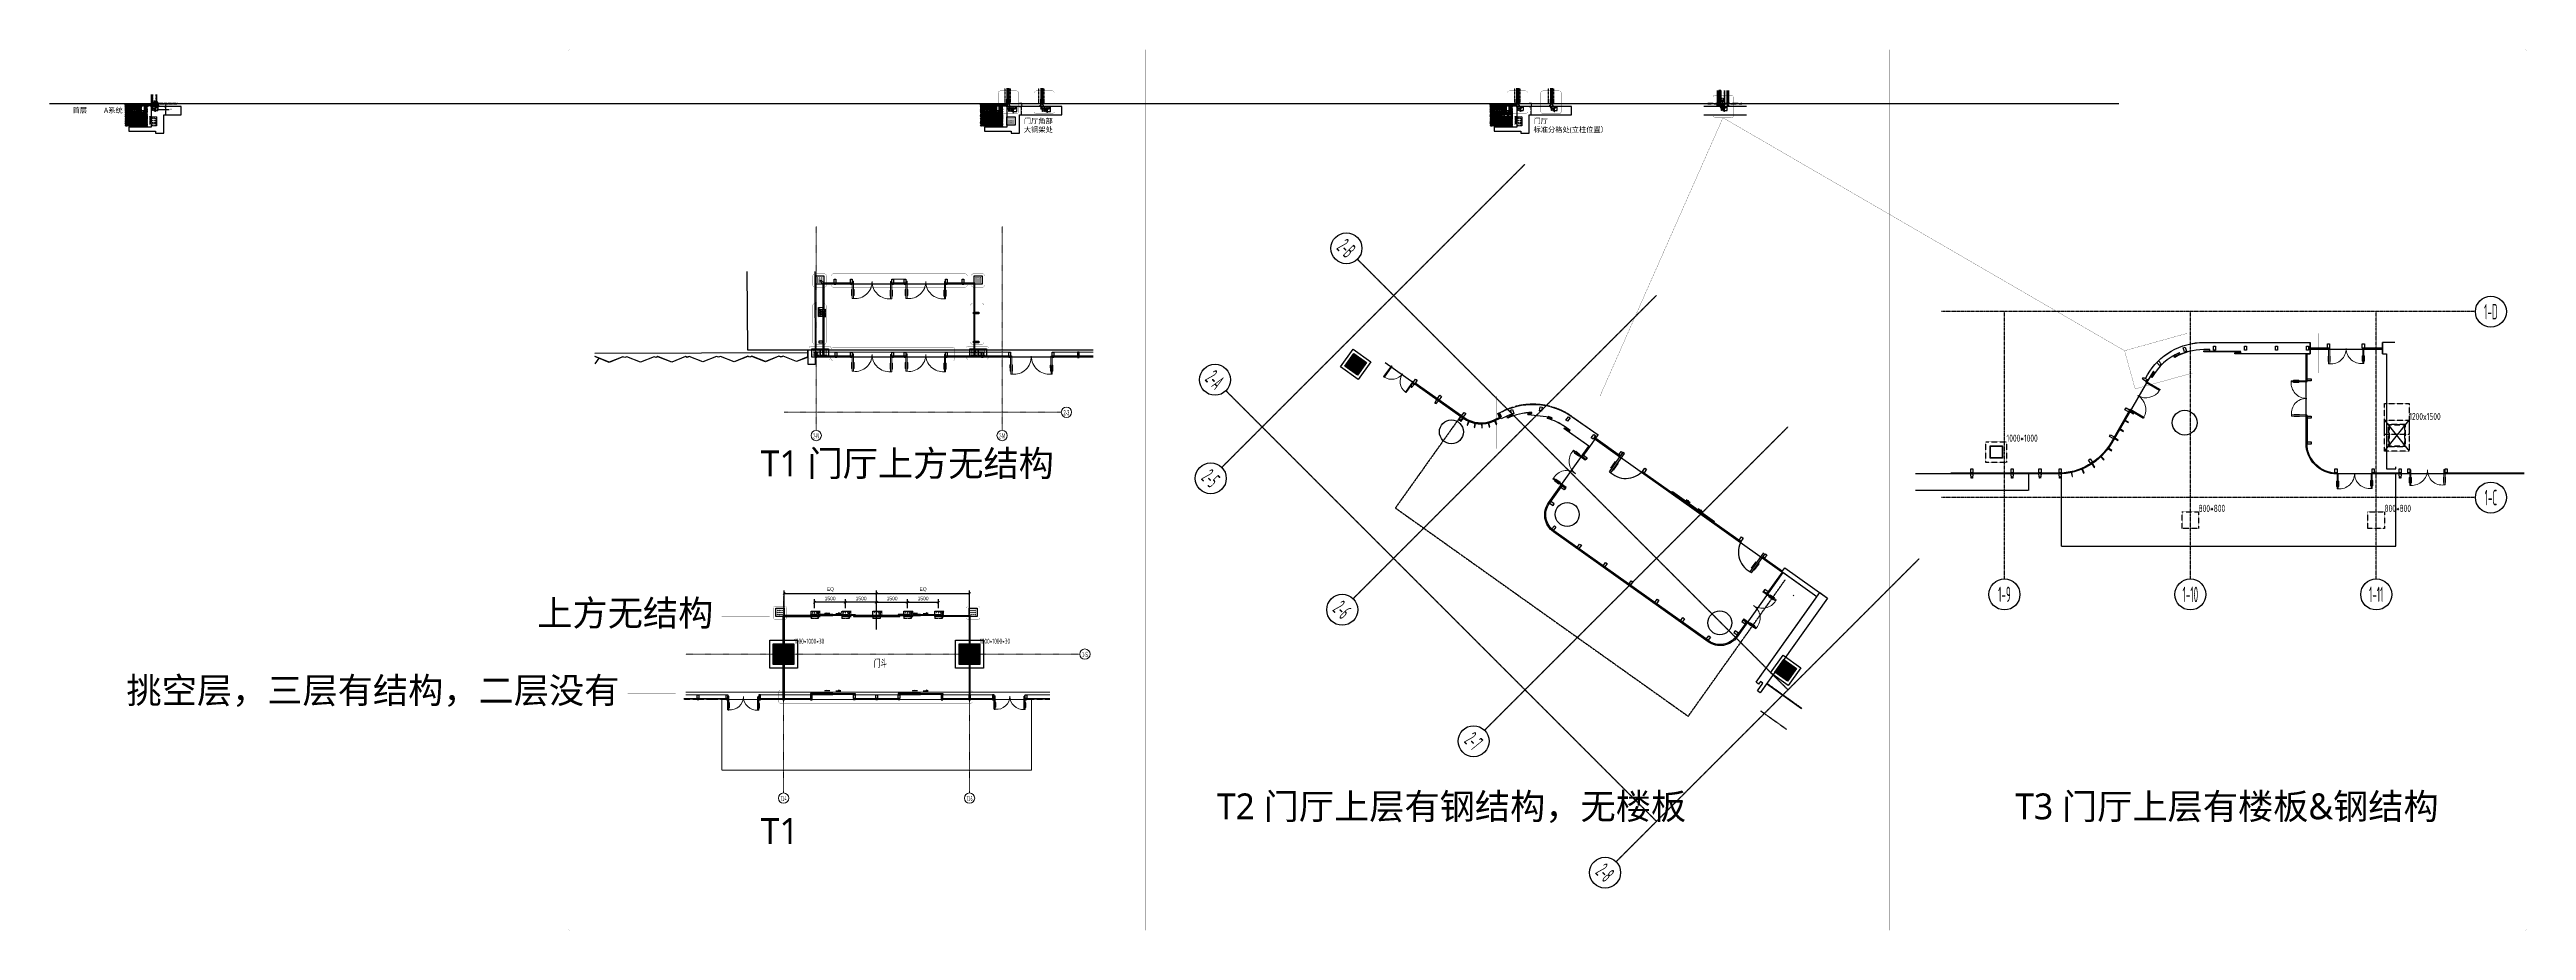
# Model space of a CAD drawing. Header units: millimetres. Extents: x 0 to 119933, y -45162 to 41221.
# Drawn here: x 0 to 119933, y -45162 to -2509 of the extents above; entities that cross this region are included whole.
import ezdxf
from ezdxf import colors
from ezdxf.entities.mleader import LeaderData, LeaderLine
from ezdxf.enums import TextEntityAlignment as Align
from ezdxf.math import Vec2, Vec3
from ezdxf.xclip import XClip

# ---------------------------------------------------------------- set-up
doc = ezdxf.new("R2010")
doc.units = ezdxf.units.MM
doc.header["$XCLIPFRAME"] = 0
for name, pattern in [('ACAD_ISO02W100', [15, 12, -3]), ('ACAD_ISO04W100', [30, 24, -3, 0, -3]), ('ACANSTGB', [0.354331, 0.15748, -0.03937, 0.03937, -0.03937, 0.03937, -0.03937]), ('CENTER', [2, 1.25, -0.25, 0.25, -0.25]), ('CENTER-PISA', [11, 6, -2, 1, -2]), ('CENTER2', [28.575, 19.05, -3.175, 3.175, -3.175]), ('DASH', [0.35, 0.25, -0.1]), ('DASHDOT', [1, 0.5, -0.25, 0, -0.25]), ('DASHED', [0.75, 0.5, -0.25]), ('HIDDEN', [0.375, 0.25, -0.125]), ('HIDDEN-PISA', [4.5, 2.5, -2]), ('HIDDEN2', [0.1875, 0.125, -0.0625]), ('PX-GLAZ-F1$0$PX-GLAZ-F1$0$__DASH', [0.35, 0.25, -0.1]), ('PX-GLAZ-F1$0$PX-GLAZ-F1$0$PX-GLAZ-F1$0$DASH', [0.35, 0.25, -0.1]), ('UC-AXIS-150$0$CENTER', [2, 1.25, -0.25, 0.25, -0.25]), ('UC-COLS-B1M$0$HIDDEN', [0.375, 0.25, -0.125])]:
    doc.linetypes.add(name, pattern=pattern)
doc.layers.get('DEFPOINTS').update_dxf_attribs({"color": 166})
for name, color, linetype in [('0-dlc-li-detail', 1, 'Continuous'), ('0-dlc-sol-detail', 252, 'Continuous'), ('0-dlc-sol-paving', 250, 'Continuous'), ('0-dlc-sol-paving（填充：硬质）', 9, 'Continuous'), ('A0-T-TEXT-ANNOTATIVE-AA', 4, 'Continuous'), ('AXIS', 1, 'ACAD_ISO04W100'), ('AXIS_TEXT', 4, 'Continuous'), ('CASTFIX', 1, 'Continuous'), ('Center', 14, 'CENTER'), ('centre', 6, 'CENTER'), ('DOTE', 251, 'DASH'), ('F-Alum', 4, 'Continuous'), ('F-Bolt', 32, 'Continuous'), ('F-Glass', 5, 'Continuous'), ('F-Misc', 8, 'Continuous'), ('F-OTHERS', 8, 'Continuous'), ('F-steel', 3, 'Continuous'), ('F_ALUM', 4, 'Continuous'), ('F_CNTR', 1, 'ACAD_ISO04W100'), ('F_CONC', 7, 'Continuous'), ('F_DASH', 8, 'ACAD_ISO02W100'), ('F_FIXS', 1, 'Continuous'), ('F_GSKT', 136, 'Continuous'), ('F_INSU', 8, 'Continuous'), ('F_MISC', 8, 'Continuous'), ('F_S.ST', 2, 'Continuous'), ('F_SEAL', 8, 'Continuous'), ('F_STEL', 3, 'Continuous'), ('GASK', 8, 'Continuous'), ('Hatch', 8, 'Continuous'), ('HIDDEN', 1, 'HIDDEN'), ('INSUL', 8, 'Continuous'), ('OBJECT', 7, 'Continuous'), ('p-wall', 2, 'Continuous'), ('PJ', 4, 'Continuous'), ('PX-GLAZ-F1$0$PX-GLAZ-F1$0$H上层轮廓投影线', 4, 'Continuous'), ('PX-GLAZ-F1$0$PX-GLAZ-F1$0$NSSH-0322', 2, 'Continuous'), ('PX-GLAZ-F1$0$PX-GLAZ-F1$0$PX-GLAZ-F1$0$PX-GLAZ-F1$0$幕墙线', 104, 'Continuous'), ('PX-GLAZ-F1$0$PX-GLAZ-F1$0$PX-GLAZ-F1$0$板边线', 36, 'Continuous'), ('PX-GLAZ-F1$0$PX-GLAZ-F1$0$PX-PLAN-F1-T3$0$WINDOW', 4, 'Continuous'), ('PX-GLAZ-F1$0$PX-GLAZ-F1$0$XK', 7, 'Continuous'), ('PX-GLAZ-F1$0$PX-GLAZ-F2$0$绿化', 3, 'Continuous'), ('PX-GLAZ-F1$0$xc', 3, 'Continuous'), ('T1-COLS-F2$0$0S-COLS-HATCH', 8, 'Continuous'), ('T1-COLS-F2$0$0S-SCOLS-LINE', 2, 'Continuous'), ('T2-COLS-F1$0$0S-COLS-HATCH', 8, 'Continuous'), ('T2-COLS-F1$0$0S-COLS-LINE', 90, 'Continuous'), ('TC', 4, 'Continuous'), ('TWES', 2, 'Continuous'), ('UC-AXIS-150$0$0S-AXIS', 1, 'UC-AXIS-150$0$CENTER'), ('UC-AXIS-150$0$0S-AXIS-DIMS', 1, 'Continuous'), ('UC-AXIS-150$0$0S-TEXT', 4, 'Continuous'), ('UC-COLS-B1M$0$0S-COLS-I-斜柱顶', 1, 'UC-COLS-B1M$0$HIDDEN'), ('UC-COLS-B1M$0$0S-COLS-LINE', 90, 'HIDDEN'), ('UC-COLS-B1M$0$0S-SCOLS-LINE', 6, 'Continuous'), ('UC-T3-COLS-B1$0$0S-COLS-LINE', 90, 'HIDDEN'), ('UC-T3-COLS-B1$0$0S-SCOLS-LINE', 90, 'HIDDEN'), ('WELD', 6, 'Continuous'), ('中心线', 1, 'CENTER2'), ('型材层', 3, 'Continuous'), ('螺栓钉类', 241, 'Continuous')]:
    doc.layers.add(name, color=color, linetype=linetype)
for name, color, linetype, lineweight in [('1', 3, 'Continuous', 15), ('_EDO-ALUMINIUM-SECTION', 90, 'Continuous', 30), ('_EDO-ALUMINIUM-VIEW', 94, 'Continuous', 18), ('_EDO-ANNO-TEXT', 7, 'Continuous', 0), ('_EDO-AXES-GRID', 12, 'DASHDOT', 9), ('_EDO-BYOTHERS-HATCH', 252, 'Continuous', 9), ('_EDO-BYOTHERS-SECTION', 250, 'HIDDEN', 30), ('_EDO-CONCRETE-HATCH', 58, 'Continuous', 5), ('_EDO-CONCRETE-VIEW', 54, 'Continuous', 18), ('_EDO-GLASS-HIDDEN', 136, 'HIDDEN', 9), ('_EDO-GLASS-SECTION', 130, 'Continuous', 30), ('_EDO-GLASS-VIEW', 134, 'Continuous', 18), ('_EDO-SYMBOLS', 91, 'Continuous', 18), ('AM_5', 3, 'Continuous', 15), ('PX-GLAZ-F1$0$PX-GLAZ-F1$0$_EDO-ALUMINIUM-SECTION', 90, 'Continuous', 30), ('PX-GLAZ-F1$0$PX-GLAZ-F1$0$_EDO-ALUMINIUM-VIEW', 94, 'Continuous', 18), ('PX-GLAZ-F1$0$PX-GLAZ-F1$0$_EDO-GLASS-SECTION', 130, 'Continuous', 30), ('PX-GLAZ-F1$0$PX-GLAZ-F1$0$WINDOW', 4, 'Continuous', 5), ('PX-GLAZ-F1$0$PX-GLAZ-F2$0$_EDO-ALUMINIUM-SECTION', 90, 'Continuous', 30), ('RFR-SYMBOLS', 91, 'Continuous', 18)]:
    doc.layers.add(name, color=color, linetype=linetype, lineweight=lineweight)
doc.layers.add('T1-COLS-F2$0$0-COLS-定位用', color=21, linetype='Continuous', plot=False)
doc.styles.add('Arial', font='arial.ttf')
doc.styles.add('COMPLEX', font='COMPLEX')
doc.styles.add('PX-PLAN-F1-T1$0$XD2008', font='xd-hzs.shx', dxfattribs={"width": 0.7, "bigfont": 'xd-hztxt.shx'})
doc.styles.add('ROMANS', font='simplex.shx', dxfattribs={"width": 0.8, "bigfont": 'hztxt.shx'})
doc.styles.get("Standard").update_dxf_attribs({"font": 'arial.ttf'})
doc.styles.add('T1-COLS-F2$0$XD2008', font='xd-hzs.shx', dxfattribs={"width": 0.7, "bigfont": 'xd-hztxt.shx'})
doc.styles.add('UC-AXIS-150$0$XD2008', font='xd-hzs.shx', dxfattribs={"width": 0.7, "bigfont": 'xd-hztxt.shx'})
doc.styles.add('UC-COLS-B1M$0$XD2008', font='xd-hzs.shx', dxfattribs={"width": 0.7, "bigfont": 'xd-hztxt.shx'})
doc.styles.add('UC-T3-COLS-B1$0$XD2008', font='xd-hzs.shx', dxfattribs={"width": 0.7, "bigfont": 'xd-hztxt.shx'})
doc.dimstyles.new('100 of Arup4', dxfattribs={"dimscale": 100, "dimtxt": 1.7, "dimasz": 1, "dimexe": 1.5, "dimexo": 1.5, "dimgap": 1, "dimtad": 1, "dimdec": 1, "dimdsep": 46, "dimtxsty": 'Arial', "dimblk": 'OBLIQUE', "dimcen": 0, "dimclrd": 1, "dimclre": 1, "dimclrt": 7, "dimadec": 0, "dimazin": 0, "dimtfac": 1, "dimtdec": 1, "dimtix": 1, "dimtofl": 0, "dimtmove": 2, "dimatfit": 3, "dimfxl": 5, "dimtfill": 1, "dimtolj": 1, "dimtzin": 0, "dimlwd": -1, "dimlwe": -1, "dimarcsym": 0})
doc.dimstyles.new('10x of Arup4', dxfattribs={"dimscale": 10, "dimtxt": 1.7, "dimasz": 1, "dimexe": 1.5, "dimexo": 1.5, "dimgap": 1, "dimtad": 1, "dimdec": 1, "dimdsep": 46, "dimtxsty": 'Arial', "dimblk": 'OBLIQUE', "dimcen": 0, "dimclrd": 1, "dimclre": 1, "dimclrt": 7, "dimadec": 0, "dimazin": 0, "dimtfac": 1, "dimtdec": 1, "dimtix": 1, "dimtofl": 0, "dimtmove": 2, "dimatfit": 3, "dimfxl": 5, "dimtfill": 1, "dimtolj": 1, "dimtzin": 0, "dimlwd": -1, "dimlwe": -1, "dimarcsym": 0})
pattern_1 = [(135, (-267798.5517, 72197.4426), (-1.122532015, -1.122532015), []), (225, (-267798.5517, 72197.4426), (1.122532015, -1.122532015), [])]
pattern_2 = [(45, (-191682.4891, 68303.0561), (-0.8838834765, 0.8838834765), []), (135, (-191682.4891, 68303.0561), (-0.8838834765, -0.8838834765), [])]

# ---------------------------------------------------------------- blocks, each defined once
blk = doc.blocks.new('#10x16_Pan')
at = {"color": 8, "linetype": 'HIDDEN-PISA'}
for p, q in [((1, 2), (2, -2)), ((2, 2), (4, -2)), ((4, 2), (5, -2)), ((6, 2), (7, -2)), ((7, 2), (8, -2)), ((9, 2), (10, -2)), ((10, 2), (12, -2)), ((12, 2), (13, -2)), ((14, 2), (15, -1))]:
    blk.add_line(p, q, dxfattribs=at)
at = {"color": 0, "linetype": 'ByBlock'}
blk.add_lwpolyline([(0, 5), (-1, 5, 0.2285373), (-2, 4, 0.3492884), (-2, -4, 0.2285373), (-1, -5), (0, -5)], format="xyb", close=True, dxfattribs=at)
at = {"color": 8, "linetype": 'HIDDEN-PISA'}
for points in [[(-4, 1), (-2, 1), (-2, -1), (-4, -1)], [(0, 2), (12, 2), (16, 0), (12, -2), (0, -2)]]:
    blk.add_lwpolyline(points, dxfattribs=at)
at = {"layer": 'AXIS', "color": 8, "linetype": 'CENTER-PISA'}
blk.add_line((19, 0), (-7, 0), dxfattribs=at)
at = {"layer": 'DEFPOINTS', "color": 8, "linetype": 'ByBlock', "style": 'ROMANS', "width": 0.8}
blk.add_text('#10x16', height=0.75, rotation=90, dxfattribs=at).set_placement((-1, 0), align=Align.MIDDLE)
blk = doc.blocks.new('N10TR16')
at = {"layer": 'CASTFIX', "color": 9, "linetype": 'CENTER2'}
blk.add_line((23, 0), (-6, 0), dxfattribs=at)
at = {"layer": 'CASTFIX'}
for p, q in [((-3, 2), (-3, 1)), ((-3, 1), (-3, 1)), ((-3, 1), (-3, 0)), ((0, 5), (-1, 5)), ((-1, 5), (-1, -5)), ((0, 5), (0, -5)), ((-3, 0), (-3, -1)), ((-3, -1), (-3, -1)), ((0, -5), (-1, -5))]:
    blk.add_line(p, q, dxfattribs=at)
at = {"layer": 'CASTFIX', "color": 8, "linetype": 'HIDDEN2'}
for p, q in [((0, 2), (17, 2)), ((2, 2), (1, -2)), ((4, 2), (3, -2)), ((6, 2), (5, -2)), ((8, 2), (7, -2)), ((10, 2), (9, -2)), ((12, 2), (11, -2)), ((14, 2), (13, -2)), ((16, 2), (15, -2)), ((16, -2), (19, 0)), ((19, 0), (17, 2)), ((0, -2), (16, -2))]:
    blk.add_line(p, q, dxfattribs=at)
at = {"layer": 'CASTFIX'}
for centre, start, end in [((0, 1), 111.91993, 177.50657), ((0, -1), 182.49343, 248.08007)]:
    blk.add_arc(centre, 3.68, start, end, dxfattribs=at)
blk = doc.blocks.new('setting_point-flat-3')
at = {"layer": 'Hatch'}
h = blk.add_hatch(dxfattribs=at)
h.set_pattern_fill('ACET-2D-ANSI31', color=256, scale=0.01, style=0)
h.set_pattern_definition([(45, (-56350.44277, 9198.4299627), (-0.000883883476483, 0.000883883476483), [])])
h.paths.add_polyline_path([(-3, 0), (0, 0), (0, 3, 0.4142136)])
h.paths.add_polyline_path([(0, -3, 0.4142136), (3, 0), (0, 0)])
at = {"layer": 'Center'}
for p, q in [((5, 0), (-5, 0)), ((5, 0), (-5, 0)), ((0, 5), (0, -5)), ((0, 5), (0, -5))]:
    blk.add_line(p, q, dxfattribs=at)
blk.add_circle((0, 0), 3, dxfattribs=at)
blk.add_circle((0, 0), 3, dxfattribs=at)
blk = doc.blocks.new('#10x13_Pan')
at = {"color": 8, "linetype": 'HIDDEN-PISA'}
for p, q in [((1, 2), (2, -2)), ((3, 2), (4, -2)), ((4, 2), (5, -2)), ((6, 2), (7, -2)), ((7, 2), (9, -2)), ((9, 2), (10, -2)), ((11, 2), (12, -1))]:
    blk.add_line(p, q, dxfattribs=at)
at = {"color": 0, "linetype": 'ByBlock'}
blk.add_lwpolyline([(0, 5), (-1, 5, 0.2285373), (-2, 4, 0.3492884), (-2, -4, 0.2285373), (-1, -5), (0, -5)], format="xyb", close=True, dxfattribs=at)
at = {"color": 8, "linetype": 'HIDDEN-PISA'}
for points in [[(-4, 1), (-2, 1), (-2, -1), (-4, -1)], [(0, 2), (9, 2), (13, 0), (9, -2), (0, -2)]]:
    blk.add_lwpolyline(points, dxfattribs=at)
at = {"layer": 'AXIS', "color": 8, "linetype": 'CENTER-PISA'}
blk.add_line((16, 0), (-7, 0), dxfattribs=at)
at = {"layer": 'DEFPOINTS', "color": 8, "linetype": 'ByBlock', "style": 'ROMANS', "width": 0.8}
blk.add_text('#10x13', height=0.75, rotation=90, dxfattribs=at).set_placement((-1, 0), align=Align.MIDDLE)
blk = doc.blocks.new('M10-NUT-S')
at = {"color": 251, "linetype": 'ACAD_ISO04W100', "ltscale": 0.2}
blk.add_line((12, 0), (-3, 0), dxfattribs=at)
blk.add_lwpolyline([(1, -9), (5, -9), (8, -9, 0.5758054), (8, -5, 0.2886751), (8, 5, 0.5758045), (8, 9), (5, 9), (1, 9, 0.5758045), (1, 5, 0.2886751), (1, -5, 0.5758054)], format="xyb", close=True)
for points in [[(0, -7), (0, 7)], [(1, 5), (5, 5), (8, 5)], [(10, -7), (10, 7)], [(1, -5), (5, -5), (8, -5)]]:
    blk.add_lwpolyline(points)
blk = doc.blocks.new('M10-NUT-GROUP')
at = {"color": 251, "linetype": 'ACAD_ISO04W100', "ltscale": 0.2}
blk.add_line((22, 0), (-3, 0), dxfattribs=at)
for p, q in [((1, 1), (0, 0)), ((1, 0), (0, -1))]:
    blk.add_line(p, q)
blk.add_lwpolyline([(1, -10), (1, 10), (0, 10), (0, -10)], close=True)
for points in [[(1, -7), (1, 7)], [(13, 4), (13, -4)], [(14, 4), (15, -4)]]:
    blk.add_lwpolyline(points)
blk.add_lwpolyline([(11, 4, 0.2679492), (11, 4), (12, 5), (12, 5), (12, 4, 0.5773503), (13, 4), (13, 5), (13, 5), (14, 4, 0.5773503), (14, 4), (15, 5), (16, 4), (16, -4), (15, -5), (15, -4, 0.5773503), (15, -4), (14, -5), (14, -5), (13, -4, 0.5798371), (13, -4), (13, -5), (12, -5), (12, -4, 0.5798371), (12, -4), (11, -5), (11, -5)], format="xyb")
blk.add_blockref('M10-NUT-S', (1, 0))
blk = doc.blocks.new('M10-MECHANICAL ANCHOR')
for p, q in [((-5, 0), (-5, -72)), ((5, 0), (5, -72)), ((-5, -72), (5, -72)), ((-5, -93), (-5, -89)), ((-5, -93), (-5, -97)), ((-5, -93), (5, -93)), ((-5, -97), (5, -97)), ((-4, -76), (-4, -72)), ((4, -72), (4, -76)), ((5, -89), (5, -93)), ((5, -93), (5, -97))]:
    blk.add_line(p, q)
at = {"color": 251, "linetype": 'CENTER'}
blk.add_line((0, 22), (0, -104), dxfattribs=at)
blk.add_lwpolyline([(-13, 0), (-13, 1), (12, 1), (12, 0)], close=True)
for points in [[(-6, -89), (0, -89, 1.0610494), (-1, -85, -1.3391394), (-1, -82, 1.3391394), (-1, -79, -0.4845321), (-3, -76), (-5, -76)], [(-2, -76, 0.4949346), (-1, -78, -1.3151723), (-1, -82, 1.3391394), (-1, -85, -0.8435845), (1, -89), (6, -89), (5, -76)]]:
    blk.add_lwpolyline(points, format="xyb", close=True)
at = {"rotation": 90}
blk.add_blockref('M10-NUT-GROUP', (0, 1), dxfattribs=at)
blk = doc.blocks.new('ddddddsflkdajfk')
at = {"xscale": 0.5, "yscale": 0.5, "zscale": 0.5, "rotation": 90}
blk.add_blockref('M10-MECHANICAL ANCHOR', (0, 0), dxfattribs=at)
blk = doc.blocks.new('A$C3041749B')
at = {"layer": 'F_SEAL'}
h = blk.add_hatch(dxfattribs=at)
h.set_pattern_fill('ANSI37', color=256, scale=10)
h.set_pattern_definition([(45, (-31185.409, 144.5434), (-0.883883476, 0.883883476), []), (135, (-31185.409, 144.5434), (-0.883883476, -0.883883476), [])])
edge = h.paths.add_edge_path()
edge.add_line((-1, 11), (-1, 11))
edge.add_line((-1, 11), (-1, 11))
edge.add_line((-1, 11), (-1, 11))
edge.add_line((-1, 11), (-1, 11))
edge.add_line((-1, 11), (-1, 11))
edge.add_line((-1, 11), (-2, 11))
edge.add_line((-2, 11), (-2, 11))
edge.add_line((-2, 11), (-2, 10))
edge.add_line((-2, 10), (-2, 10))
edge.add_line((-2, 10), (-2, 10))
edge.add_line((-2, 10), (-2, 10))
edge.add_line((-2, 10), (-2, 10))
edge.add_line((-2, 10), (-2, 10))
edge.add_line((-2, 10), (-2, 10))
edge.add_line((-2, 10), (-2, 10))
edge.add_line((-2, 10), (-2, 10))
edge.add_line((-2, 10), (-2, 10))
edge.add_line((-2, 10), (-2, 9))
edge.add_line((-2, 9), (-2, 9))
edge.add_line((-2, 9), (-2, 9))
edge.add_line((-2, 9), (-2, 9))
edge.add_line((-2, 9), (-3, 9))
edge.add_line((-3, 9), (-3, 9))
edge.add_line((-3, 9), (-3, 9))
edge.add_line((-3, 9), (-3, 9))
edge.add_line((-3, 9), (-3, 9))
edge.add_line((-3, 9), (-3, 9))
edge.add_line((-3, 9), (-3, 9))
edge.add_line((-3, 9), (-3, 8))
edge.add_line((-3, 8), (-3, 8))
edge.add_line((-3, 8), (-3, 8))
edge.add_line((-3, 8), (-3, 8))
edge.add_line((-3, 8), (-4, 8))
edge.add_line((-4, 8), (-4, 8))
edge.add_line((-4, 8), (-4, 8))
edge.add_line((-4, 8), (-4, 8))
edge.add_line((-4, 8), (-4, 8))
edge.add_line((-4, 8), (-4, 8))
edge.add_line((-4, 8), (-4, 8))
edge.add_line((-4, 8), (-4, 8))
edge.add_line((-4, 8), (-4, 8))
edge.add_line((-4, 8), (-4, 8))
edge.add_line((-4, 8), (-4, 8))
edge.add_line((-4, 8), (-5, 7))
edge.add_line((-5, 7), (-5, 7))
edge.add_line((-5, 7), (-5, 7))
edge.add_line((-5, 7), (-5, 7))
edge.add_line((-5, 7), (-5, 7))
edge.add_line((-5, 7), (-5, 7))
edge.add_line((-5, 7), (-5, 7))
edge.add_line((-5, 7), (-5, 7))
edge.add_line((-5, 7), (-5, 7))
edge.add_line((-5, 7), (-5, 7))
edge.add_line((-5, 7), (-5, 6))
edge.add_line((-5, 6), (-5, 6))
edge.add_line((-5, 6), (-5, 6))
edge.add_line((-5, 6), (-5, 6))
edge.add_line((-5, 6), (-5, 6))
edge.add_line((-5, 6), (-5, 6))
edge.add_line((-5, 6), (-6, 6))
edge.add_line((-6, 6), (-6, 6))
edge.add_line((-6, 6), (-6, 6))
edge.add_line((-6, 6), (-6, 5))
edge.add_line((-6, 5), (-6, 5))
edge.add_line((-6, 5), (-6, 5))
edge.add_line((-6, 5), (-6, 5))
edge.add_line((-6, 5), (-6, 5))
edge.add_line((-6, 5), (-6, 5))
edge.add_line((-6, 5), (-6, 5))
edge.add_line((-6, 5), (-6, 5))
edge.add_line((-6, 5), (-6, 4))
edge.add_line((-6, 4), (-6, 4))
edge.add_line((-6, 4), (-6, 4))
edge.add_line((-6, 4), (-6, 4))
edge.add_line((-6, 4), (-6, 4))
edge.add_line((-6, 4), (-6, 4))
edge.add_line((-6, 4), (-6, 4))
edge.add_line((-6, 4), (-6, 4))
edge.add_line((-6, 4), (-6, 4))
edge.add_line((-6, 4), (-6, 3))
edge.add_line((-6, 3), (-6, 3))
edge.add_line((-6, 3), (-6, 3))
edge.add_line((-6, 3), (-6, 3))
edge.add_line((-6, 3), (-6, 3))
edge.add_line((-6, 3), (-6, 3))
edge.add_line((-6, 3), (-6, 3))
edge.add_line((-6, 3), (-6, 3))
edge.add_line((-6, 3), (-6, 3))
edge.add_line((-6, 3), (-6, 3))
edge.add_line((-6, 3), (-6, 2))
edge.add_line((-6, 2), (-6, 2))
edge.add_line((-6, 2), (-6, 2))
edge.add_line((-6, 2), (-6, 2))
edge.add_line((-6, 2), (-6, 2))
edge.add_line((-6, 2), (-6, 2))
edge.add_line((-6, 2), (-7, 2))
edge.add_line((-7, 2), (-7, 2))
edge.add_line((-7, 2), (-7, 2))
edge.add_line((-7, 2), (-7, 1))
edge.add_line((-7, 1), (-7, 1))
edge.add_line((-7, 1), (-7, 1))
edge.add_line((-7, 1), (-7, 1))
edge.add_line((-7, 1), (-7, 1))
edge.add_line((-7, 1), (-7, 1))
edge.add_line((-7, 1), (-7, 0))
edge.add_line((-7, 0), (-8, 0))
edge.add_line((-8, 0), (-8, 0))
edge.add_line((-8, 0), (-8, 0))
edge.add_line((-8, 0), (-8, 0))
edge.add_line((-8, 0), (-6, 0))
edge.add_line((-6, 0), (-6, 1))
edge.add_line((-6, 1), (-5, 1))
edge.add_line((-5, 1), (-5, 1))
edge.add_line((-5, 1), (-3, 1))
edge.add_arc((-3, 3), 1.34, 210.13293, 270, ccw=False)
edge.add_line((-5, 2), (-5, 4))
edge.add_line((-5, 4), (-5, 5))
edge.add_arc((-3, 5), 1.34, 90, 149.86707, ccw=False)
edge.add_line((-3, 6), (-2, 6))
edge.add_arc((-2, 6), 0.075, 0, 60)
edge.add_line((-2, 6), (-3, 6))
edge.add_line((-3, 6), (-3, 7))
edge.add_line((-3, 7), (-2, 7))
edge.add_arc((-2, 7), 0.075, 300, 420)
edge.add_line((-2, 7), (-3, 7))
edge.add_line((-3, 7), (-3, 7))
edge.add_line((-3, 7), (-2, 8))
edge.add_arc((-2, 8), 0.075, 300, 420)
edge.add_line((-2, 8), (-3, 8))
edge.add_line((-3, 8), (-2, 8))
edge.add_line((-2, 8), (2, 8))
edge.add_line((2, 8), (2, 8))
edge.add_line((2, 8), (2, 8))
edge.add_arc((2, 8), 0.075, 120, 240)
edge.add_line((2, 8), (2, 8))
edge.add_line((2, 8), (2, 8))
edge.add_line((2, 8), (2, 7))
edge.add_arc((2, 7), 0.0745, 120, 240)
edge.add_line((2, 7), (2, 7))
edge.add_line((2, 7), (2, 7))
edge.add_line((2, 7), (2, 7))
edge.add_arc((2, 7), 0.0745, 120, 240)
edge.add_line((2, 6), (2, 6))
edge.add_line((2, 6), (2, 6))
edge.add_line((2, 6), (3, 6))
edge.add_arc((3, 5), 1.34, 30.13286, 90, ccw=False)
edge.add_line((5, 5), (5, 4))
edge.add_line((5, 4), (5, 2))
edge.add_arc((3, 3), 1.34, 270, 329.86714, ccw=False)
edge.add_line((3, 1), (5, 1))
edge.add_line((5, 1), (5, 1))
edge.add_line((5, 1), (6, 1))
edge.add_line((6, 1), (6, 0))
edge.add_line((6, 0), (8, 0))
edge.add_line((8, 0), (8, 0))
edge.add_line((8, 0), (8, 0))
edge.add_line((8, 0), (8, 0))
edge.add_line((8, 0), (8, 0))
edge.add_line((8, 0), (8, 0))
edge.add_line((8, 0), (8, 0))
edge.add_line((8, 0), (8, 0))
edge.add_line((8, 0), (8, 0))
edge.add_line((8, 0), (8, 0))
edge.add_line((8, 0), (8, 1))
edge.add_line((8, 1), (8, 1))
edge.add_line((8, 1), (8, 1))
edge.add_line((8, 1), (7, 1))
edge.add_line((7, 1), (7, 1))
edge.add_line((7, 1), (7, 1))
edge.add_line((7, 1), (7, 1))
edge.add_line((7, 1), (7, 1))
edge.add_line((7, 1), (7, 1))
edge.add_line((7, 1), (7, 1))
edge.add_line((7, 1), (7, 1))
edge.add_line((7, 1), (7, 1))
edge.add_line((7, 1), (7, 1))
edge.add_line((7, 1), (7, 1))
edge.add_line((7, 1), (7, 2))
edge.add_line((7, 2), (7, 2))
edge.add_line((7, 2), (7, 2))
edge.add_line((7, 2), (7, 2))
edge.add_line((7, 2), (7, 2))
edge.add_line((7, 2), (7, 2))
edge.add_line((7, 2), (7, 2))
edge.add_line((7, 2), (7, 2))
edge.add_line((7, 2), (7, 2))
edge.add_line((7, 2), (7, 2))
edge.add_line((7, 2), (7, 2))
edge.add_line((7, 2), (7, 2))
edge.add_line((7, 2), (7, 3))
edge.add_line((7, 3), (7, 3))
edge.add_line((7, 3), (7, 3))
edge.add_line((7, 3), (7, 3))
edge.add_line((7, 3), (7, 3))
edge.add_line((7, 3), (7, 3))
edge.add_line((7, 3), (7, 3))
edge.add_line((7, 3), (7, 3))
edge.add_line((7, 3), (7, 3))
edge.add_line((7, 3), (7, 3))
edge.add_line((7, 3), (7, 3))
edge.add_line((7, 3), (7, 3))
edge.add_line((7, 3), (7, 3))
edge.add_line((7, 3), (7, 4))
edge.add_line((7, 4), (7, 4))
edge.add_line((7, 4), (7, 4))
edge.add_line((7, 4), (7, 4))
edge.add_line((7, 4), (7, 4))
edge.add_line((7, 4), (7, 4))
edge.add_line((7, 4), (7, 4))
edge.add_line((7, 4), (7, 4))
edge.add_line((7, 4), (7, 4))
edge.add_line((7, 4), (6, 4))
edge.add_line((6, 4), (6, 4))
edge.add_line((6, 4), (6, 4))
edge.add_line((6, 4), (6, 4))
edge.add_line((6, 4), (6, 4))
edge.add_line((6, 4), (6, 5))
edge.add_line((6, 5), (6, 5))
edge.add_line((6, 5), (6, 5))
edge.add_line((6, 5), (6, 5))
edge.add_line((6, 5), (6, 5))
edge.add_line((6, 5), (6, 5))
edge.add_line((6, 5), (6, 5))
edge.add_line((6, 5), (6, 5))
edge.add_line((6, 5), (6, 5))
edge.add_line((6, 5), (6, 5))
edge.add_line((6, 5), (6, 5))
edge.add_line((6, 5), (6, 5))
edge.add_line((6, 5), (6, 5))
edge.add_line((6, 5), (6, 6))
edge.add_line((6, 6), (6, 6))
edge.add_line((6, 6), (6, 6))
edge.add_line((6, 6), (6, 6))
edge.add_line((6, 6), (6, 6))
edge.add_line((6, 6), (6, 6))
edge.add_line((6, 6), (6, 6))
edge.add_line((6, 6), (6, 6))
edge.add_line((6, 6), (6, 6))
edge.add_line((6, 6), (6, 6))
edge.add_line((6, 6), (6, 6))
edge.add_line((6, 6), (6, 6))
edge.add_line((6, 6), (6, 6))
edge.add_line((6, 6), (6, 6))
edge.add_line((6, 6), (5, 7))
edge.add_line((5, 7), (5, 7))
edge.add_line((5, 7), (5, 7))
edge.add_line((5, 7), (5, 7))
edge.add_line((5, 7), (5, 7))
edge.add_line((5, 7), (5, 7))
edge.add_line((5, 7), (5, 7))
edge.add_line((5, 7), (5, 7))
edge.add_line((5, 7), (5, 7))
edge.add_line((5, 7), (5, 7))
edge.add_line((5, 7), (5, 7))
edge.add_line((5, 7), (5, 7))
edge.add_line((5, 7), (5, 7))
edge.add_line((5, 7), (5, 7))
edge.add_line((5, 7), (5, 7))
edge.add_line((5, 7), (5, 7))
edge.add_line((5, 7), (5, 7))
edge.add_line((5, 7), (4, 7))
edge.add_line((4, 7), (4, 7))
edge.add_line((4, 7), (4, 7))
edge.add_line((4, 7), (4, 7))
edge.add_line((4, 7), (4, 8))
edge.add_line((4, 8), (4, 8))
edge.add_line((4, 8), (4, 8))
edge.add_line((4, 8), (4, 8))
edge.add_line((4, 8), (4, 8))
edge.add_line((4, 8), (4, 8))
edge.add_line((4, 8), (4, 8))
edge.add_line((4, 8), (4, 8))
edge.add_line((4, 8), (4, 8))
edge.add_line((4, 8), (4, 8))
edge.add_line((4, 8), (4, 8))
edge.add_line((4, 8), (3, 8))
edge.add_line((3, 8), (3, 8))
edge.add_line((3, 8), (3, 8))
edge.add_line((3, 8), (3, 8))
edge.add_line((3, 8), (3, 8))
edge.add_line((3, 8), (3, 8))
edge.add_line((3, 8), (3, 8))
edge.add_line((3, 8), (3, 8))
edge.add_line((3, 8), (3, 8))
edge.add_line((3, 8), (3, 9))
edge.add_line((3, 9), (3, 9))
edge.add_line((3, 9), (3, 9))
edge.add_line((3, 9), (3, 9))
edge.add_line((3, 9), (3, 9))
edge.add_line((3, 9), (3, 9))
edge.add_line((3, 9), (3, 9))
edge.add_line((3, 9), (3, 9))
edge.add_line((3, 9), (2, 9))
edge.add_line((2, 9), (2, 9))
edge.add_line((2, 9), (2, 9))
edge.add_line((2, 9), (2, 9))
edge.add_line((2, 9), (2, 9))
edge.add_line((2, 9), (2, 9))
edge.add_line((2, 9), (2, 9))
edge.add_line((2, 9), (2, 9))
edge.add_line((2, 9), (2, 9))
edge.add_line((2, 9), (2, 9))
edge.add_line((2, 9), (2, 9))
edge.add_line((2, 9), (2, 9))
edge.add_line((2, 9), (2, 10))
edge.add_line((2, 10), (2, 10))
edge.add_line((2, 10), (2, 10))
edge.add_line((2, 10), (2, 10))
edge.add_line((2, 10), (2, 10))
edge.add_line((2, 10), (1, 10))
edge.add_line((1, 10), (1, 10))
edge.add_line((1, 10), (1, 10))
edge.add_line((1, 10), (1, 10))
edge.add_line((1, 10), (1, 10))
edge.add_line((1, 10), (1, 10))
edge.add_line((1, 10), (1, 10))
edge.add_line((1, 10), (1, 10))
edge.add_line((1, 10), (1, 10))
edge.add_line((1, 10), (1, 10))
edge.add_line((1, 10), (1, 11))
edge.add_line((1, 11), (1, 11))
edge.add_line((1, 11), (1, 11))
edge.add_line((1, 11), (1, 11))
edge.add_line((1, 11), (1, 11))
edge.add_line((1, 11), (1, 11))
edge.add_line((1, 11), (1, 11))
edge.add_line((1, 11), (1, 11))
edge.add_line((1, 11), (1, 11))
edge.add_line((1, 11), (1, 11))
edge.add_line((1, 11), (1, 11))
edge.add_line((1, 11), (1, 12))
edge.add_line((1, 12), (1, 12))
edge.add_line((1, 12), (1, 12))
edge.add_line((1, 12), (1, 12))
edge.add_line((1, 12), (1, 12))
edge.add_line((1, 12), (1, 12))
edge.add_line((1, 12), (1, 12))
edge.add_line((1, 12), (1, 12))
edge.add_line((1, 12), (1, 12))
edge.add_line((1, 12), (0, 12))
edge.add_line((0, 12), (0, 12))
edge.add_line((0, 12), (0, 12))
edge.add_line((0, 12), (0, 12))
edge.add_line((0, 12), (0, 12))
edge.add_line((0, 12), (0, 12))
edge.add_line((0, 12), (0, 12))
edge.add_line((0, 12), (0, 12))
edge.add_line((0, 12), (0, 12))
edge.add_line((0, 12), (0, 12))
edge.add_line((0, 12), (0, 12))
edge.add_line((0, 12), (0, 12))
edge.add_line((0, 12), (0, 12))
edge.add_line((0, 12), (0, 12))
edge.add_line((0, 12), (-1, 12))
edge.add_line((-1, 12), (-1, 12))
edge.add_line((-1, 12), (-1, 12))
edge.add_line((-1, 12), (-1, 12))
edge.add_line((-1, 12), (-1, 12))
edge.add_line((-1, 12), (-1, 12))
edge.add_line((-1, 12), (-1, 12))
edge.add_line((-1, 12), (-1, 12))
edge.add_line((-1, 12), (-1, 12))
edge.add_line((-1, 12), (-1, 12))
edge.add_line((-1, 12), (-1, 11))
edge.add_line((-1, 11), (-1, 11))
edge.add_line((-1, 11), (-1, 11))
edge.add_line((-1, 11), (-1, 11))
blk.add_lwpolyline([(8, 0), (8, 0), (8, 0), (8, 1), (7, 1), (7, 1), (7, 1), (7, 2), (7, 2), (7, 2), (7, 3), (7, 3), (7, 3), (7, 3), (7, 4), (7, 4), (6, 4), (6, 5), (6, 5), (6, 5), (6, 5), (6, 6), (6, 6), (6, 6), (6, 6), (5, 7), (5, 7), (5, 7), (5, 7), (5, 7), (4, 7), (4, 8), (4, 8), (4, 8), (3, 8), (3, 8), (3, 9), (3, 9), (3, 9), (2, 9), (2, 9), (2, 9), (2, 10), (1, 10), (1, 10), (1, 10), (1, 11), (1, 11), (1, 11), (1, 12), (1, 12), (1, 12), (0, 12), (0, 12), (0, 12), (0, 12), (-1, 12), (-1, 12), (-1, 11), (-1, 11), (-1, 11), (-2, 11), (-2, 10), (-2, 10), (-2, 10), (-2, 10), (-2, 10), (-2, 9), (-3, 9), (-3, 9), (-3, 9), (-3, 8), (-3, 8), (-4, 8), (-4, 8), (-4, 8), (-4, 8), (-4, 8), (-5, 7), (-5, 7), (-5, 7), (-5, 7), (-5, 7), (-5, 6), (-5, 6), (-6, 6), (-6, 5), (-6, 5), (-6, 5), (-6, 5), (-6, 4), (-6, 4), (-6, 4), (-6, 4), (-6, 3), (-6, 3), (-6, 3), (-6, 3), (-6, 2), (-6, 2), (-6, 2), (-7, 2), (-7, 1), (-7, 1), (-7, 1), (-8, 0), (-8, 0)], dxfattribs=at)
blk.add_lwpolyline([(-8, 0), (-6, 0), (-6, 1), (-5, 1), (-5, 1), (-3, 1, -0.2673276), (-5, 2), (-5, 4), (-5, 5, -0.2673276), (-3, 6), (-2, 6, 0.2679492), (-2, 6), (-3, 6), (-3, 7), (-2, 7, 0.5773503), (-2, 7), (-3, 7), (-3, 7), (-2, 8, 0.5773503), (-2, 8), (-3, 8), (-2, 8), (2, 8), (2, 8), (2, 8, 0.5773503), (2, 8), (2, 8), (2, 8), (2, 7, 0.5773503), (2, 7), (2, 7), (2, 7), (2, 7, 0.5773503), (2, 6), (2, 6), (2, 6), (3, 6, -0.2673279), (5, 5), (5, 4), (5, 2, -0.2673279), (3, 1), (5, 1), (5, 1), (6, 1), (6, 0), (8, 0)], format="xyb", dxfattribs=at)
at = {"layer": 'F_FIXS', "rotation": 270}
blk.add_blockref('ddddddsflkdajfk', (0, 0), dxfattribs=at)
blk = doc.blocks.new('is')
at = {"color": 8, "linetype": 'HIDDEN'}
blk.add_lwpolyline([(2, 0, 0.451718), (1, -1), (2, -9, -1.135042), (0, -9), (1, -1, 0.451718), (0, 0)], format="xyb", dxfattribs=at)
blk = doc.blocks.new('EA030x030x03')
at = {"color": 0}
blk.add_lwpolyline([(0, 0), (30, 0), (30, 2, 0.41421356), (29, 3), (7.5, 3, -0.41421356), (3, 7.5), (3, 29, 0.41421356), (2, 30), (0, 30)], format="xyb", close=True, dxfattribs=at)
blk = doc.blocks.new('*U195')
at = {"linetype": 'Continuous'}
for points in [[(-44, 1), (-44, 421), (-45, 421), (-45, 1)], [(-14, 1), (-14, 421), (-16, 421), (-16, 1)]]:
    blk.add_hatch(color=4, dxfattribs=at).paths.add_polyline_path(points)
at = {"layer": 'TC'}
h = blk.add_hatch(dxfattribs=at)
h.set_pattern_fill('ANSI37', color=256, scale=0.5, style=0)
h.set_pattern_definition([(45, (41567.4629, 2291.4218), (-1.122532015, 1.122532015), []), (135, (41567.4629, 2291.4218), (-1.122532015, -1.122532015), [])])
edge = h.paths.add_edge_path()
edge.add_line((-32, 10), (-35, 10))
edge.add_line((-35, 10), (-36, 11))
edge.add_line((-36, 11), (-38, 11))
edge.add_line((-38, 11), (-38, 1))
edge.add_line((-38, 1), (-39, 0))
edge.add_arc((-30, -52), 52.5, 80.13219, 99.86781, ccw=False)
edge.add_line((-21, 0), (-22, 1))
edge.add_line((-22, 1), (-22, 11))
edge.add_line((-22, 11), (-23, 11))
edge.add_line((-23, 11), (-25, 10))
edge.add_line((-25, 10), (-32, 10))
h = blk.add_hatch(dxfattribs=at)
h.set_pattern_fill('ANSI31', color=256, scale=0.5, style=0)
h.set_pattern_definition([(45, (41567.4629, 2291.4218), (-1.122532015, 1.122532015), [])])
h.paths.add_polyline_path([(-36, 20), (-36, 11), (-38, 11), (-38, 20)])
h = blk.add_hatch(dxfattribs=at)
h.set_pattern_fill('HONEY', color=256, scale=0.3, style=0)
h.set_pattern_definition([(0, (41567.4629, 2291.4218), (1.42875, 0.824889), [0.9525, -1.905]), (120, (41567.4629, 2291.4218), (-1.42874983, 0.824889296), [0.9525, -1.905]), (60, (41567.4629, 2291.4218), (1.7e-07, 1.649778296), [-1.905, 0.9525])])
h.paths.add_polyline_path([(-25, 11), (-24, 12), (-24, 19), (-35, 19), (-35, 12), (-34, 11)])
h = blk.add_hatch(dxfattribs=at)
h.set_pattern_fill('ANSI31', color=256, scale=0.5, style=0)
h.set_pattern_definition([(45, (41571.4629, 2291.4218), (-1.122532015, 1.122532015), [])])
h.paths.add_polyline_path([(-23, 20), (-23, 11), (-22, 11), (-22, 20)])
h = blk.add_hatch(dxfattribs=at)
h.set_pattern_fill('ANSI31', color=256, scale=0.5, style=0)
h.set_pattern_definition([(45, (41571.4629, 2291.4218), (-1.122532015, 1.122532015), [])])
h.paths.add_polyline_path([(-23, 20), (-23, 11), (-22, 11), (-22, 20)])
at = {"color": 4, "linetype": 'Continuous'}
for points in [[(-44, 1), (-44, 421), (-45, 421), (-45, 1)], [(-14, 1), (-14, 421), (-16, 421), (-16, 1)]]:
    blk.add_lwpolyline(points, close=True, dxfattribs=at)
at = {"layer": 'F-Glass'}
for points in [[(-53, 421), (-53, 1), (-52, 0), (-46, 0), (-45, 1), (-45, 421)], [(-38, 421), (-38, 1), (-39, 0), (-43, 0), (-44, 1), (-44, 421)], [(-22, 421), (-22, 1), (-21, 0), (-17, 0), (-16, 1), (-16, 421)], [(-14, 421), (-14, 1), (-13, 0), (-9, 0), (-8, 1), (-8, 421)]]:
    blk.add_lwpolyline(points, dxfattribs=at)
at = {"layer": 'PJ'}
blk.add_lwpolyline([(-32, 10), (-35, 10), (-36, 11), (-38, 11), (-38, 1), (-39, 0, -0.0863264), (-21, 0), (-22, 1), (-22, 11), (-23, 11), (-25, 10)], format="xyb", close=True, dxfattribs=at)
for points in [[(-36, 20), (-36, 11), (-38, 11), (-38, 20)], [(-23, 20), (-23, 11), (-22, 11), (-22, 20)], [(-23, 20), (-23, 11), (-22, 11), (-22, 20)]]:
    blk.add_lwpolyline(points, close=True, dxfattribs=at)
at = {"layer": 'PJ', "ltscale": 3}
for points in [[(-25, 10), (-23, 11), (-23, 20), (-36, 20), (-36, 11), (-35, 10)], [(-25, 11), (-24, 12), (-24, 19), (-35, 19), (-35, 12), (-34, 11)]]:
    blk.add_lwpolyline(points, close=True, dxfattribs=at)
at = {"layer": 'TC', "color": 9, "linetype": 'Continuous'}
for p, q in [((-52, 0), (-52, 421)), ((-46, 0), (-46, 421)), ((-43, 0), (-43, 421)), ((-39, 0), (-39, 421)), ((-21, 0), (-21, 421)), ((-17, 0), (-17, 421)), ((-13, 0), (-13, 421)), ((-9, 0), (-9, 421))]:
    blk.add_line(p, q, dxfattribs=at)
blk = doc.blocks.new('_OBLIQUE')
at = {"color": 0, "linetype": 'ByBlock'}
blk.add_line((-0.5, -0.5), (0.5, 0.5), dxfattribs=at)
blk = doc.blocks.new('*D193')
at = {"color": 1, "linetype": 'Continuous', "transparency": 16777216}
for p, q in [((5544, -5263), (5647, -5263)), ((5544, -5663), (5647, -5663)), ((5632, -5663), (5632, -5263))]:
    blk.add_line(p, q, dxfattribs=at)
at = {"color": 1, "transparency": 16777216, "xscale": 10, "yscale": 10, "zscale": 10}
for p, rotation in [((5632, -5263), 90), ((5632, -5663), 270)]:
    blk.add_blockref('_OBLIQUE', p, dxfattribs=dict(at, rotation=rotation))
at = {"color": 7, "transparency": 16777216, "insert": (5614, -5463), "char_height": 17, "attachment_point": 5, "rotation": 90, "style": 'Arial', "bg_fill": 3, "box_fill_scale": 1.1, "bg_fill_color": 256, "bg_fill_true_color": 13158600, "bg_fill_transparency": 0}
blk.add_mtext('\\A1;400', dxfattribs=at)
at = {"layer": 'DEFPOINTS', "color": 0, "transparency": 16777216}
for p in [(5529, -5263, 1), (5529, -5663, 1), (5632, -5263)]:
    blk.add_point(p, dxfattribs=at)
blk = doc.blocks.new('*D194')
at = {"color": 1, "linetype": 'Continuous', "transparency": 16777216}
for p, q in [((5543, -5113), (5647, -5113)), ((5544, -5263), (5647, -5263)), ((5632, -5263), (5632, -5113))]:
    blk.add_line(p, q, dxfattribs=at)
at = {"color": 1, "transparency": 16777216, "xscale": 10, "yscale": 10, "zscale": 10}
for p, rotation in [((5632, -5113), 90), ((5632, -5263), 270)]:
    blk.add_blockref('_OBLIQUE', p, dxfattribs=dict(at, rotation=rotation))
at = {"color": 7, "transparency": 16777216, "insert": (5614, -5188), "char_height": 17, "attachment_point": 5, "rotation": 90, "style": 'Arial', "bg_fill": 3, "box_fill_scale": 1.1, "bg_fill_color": 256, "bg_fill_true_color": 13158600, "bg_fill_transparency": 0}
blk.add_mtext('\\A1;150', dxfattribs=at)
at = {"layer": 'DEFPOINTS', "color": 0, "transparency": 16777216}
for p in [(5528, -5113), (5529, -5263, 1), (5632, -5113)]:
    blk.add_point(p, dxfattribs=at)
blk = doc.blocks.new('A$C18FF1813')
at = {"lineweight": 5}
for p, q in [((0, 37), (0, 0)), ((0, 37), (37, 37)), ((18, 26), (12, 22)), ((12, 22), (12, 15)), ((12, 15), (18, 11)), ((25, 22), (18, 26)), ((18, 11), (25, 15)), ((25, 15), (25, 22)), ((37, 37), (37, 0)), ((0, 0), (37, 0))]:
    blk.add_line(p, q, dxfattribs=at)
for radius in [8.71, 3.96]:
    blk.add_circle((18, 19), radius, dxfattribs=at)
blk = doc.blocks.new('A$C44751C9E')
at = {"linetype": 'Continuous', "lineweight": 5}
for p, q in [((0, 209), (4, 209)), ((0, 13), (0, 209)), ((2, 13), (0, 13)), ((4, 209), (2, 207)), ((2, 207), (10, 207)), ((2, 204), (12, 204)), ((2, 204), (2, 167)), ((2, 167), (5, 167)), ((2, 164), (5, 164)), ((2, 164), (2, 126)), ((2, 126), (43, 126)), ((2, 124), (2, 85)), ((2, 124), (43, 124)), ((2, 85), (5, 85)), ((2, 83), (2, 45)), ((2, 83), (5, 83)), ((6, 45), (2, 45)), ((6, 43), (2, 43)), ((2, 13), (2, 43)), ((5, 167), (5, 164)), ((5, 85), (5, 83)), ((34, 208), (10, 208)), ((10, 208), (10, 207)), ((32, 206), (12, 206)), ((12, 206), (12, 204)), ((32, 206), (32, 204)), ((43, 204), (32, 204)), ((34, 208), (34, 207)), ((42, 207), (34, 207)), ((39, 167), (39, 164)), ((43, 167), (39, 167)), ((43, 164), (39, 164)), ((43, 85), (39, 85)), ((39, 85), (39, 83)), ((43, 83), (39, 83)), ((43, 45), (39, 45)), ((42, 43), (39, 43)), ((41, 209), (42, 207)), ((45, 209), (41, 209)), ((42, 13), (42, 43)), ((45, 13), (42, 13)), ((43, 204), (43, 167)), ((43, 164), (43, 126)), ((43, 124), (43, 85)), ((43, 83), (43, 45)), ((45, 13), (45, 209))]:
    blk.add_line(p, q, dxfattribs=at)
at = {"lineweight": 5}
for p, q in [((40, 99), (4, 99)), ((4, 99), (4, 85)), ((4, 83), (4, 69)), ((40, 69), (4, 69)), ((6, 99), (6, 69)), ((6, 14), (6, 45)), ((6, 28), (6, 29)), ((6, 28), (6, 23)), ((6, 23), (6, 22)), ((8, 10), (6, 14)), ((8, 45), (8, 49)), ((8, 1), (8, 45)), ((34, 107), (11, 107)), ((11, 107), (11, 99)), ((11, 101), (34, 101)), ((11, 49), (34, 49)), ((12, 107), (12, 101)), ((12, 68), (32, 69)), ((12, 69), (32, 69)), ((12, 65), (32, 67)), ((12, 64), (32, 66)), ((15, 63), (12, 64)), ((12, 57), (32, 59)), ((12, 56), (32, 58)), ((15, 55), (12, 56)), ((12, 50), (32, 51)), ((12, 49), (32, 49)), ((13, 107), (13, 101)), ((13, 0), (13, 38)), ((15, 30), (13, 30)), ((15, 21), (13, 21)), ((14, 107), (14, 101)), ((14, 107), (14, 101)), ((15, 107), (15, 101)), ((15, 68), (15, 66)), ((15, 68), (15, 66)), ((15, 64), (15, 58)), ((15, 56), (15, 50)), ((15, 30), (15, 21)), ((16, 29), (15, 29)), ((16, 22), (15, 22)), ((16, 107), (16, 101)), ((28, 41), (16, 41)), ((16, 34), (16, 17)), ((17, 34), (16, 34)), ((17, 17), (16, 17)), ((17, 41), (17, 9)), ((17, 9), (28, 9)), ((28, 9), (17, 9)), ((17, 9), (28, 9)), ((28, 9), (17, 9)), ((17, 9), (28, 9)), ((28, 9), (17, 9)), ((17, 9), (28, 9)), ((28, 9), (17, 9)), ((18, 107), (18, 101)), ((19, 107), (19, 101)), ((20, 107), (20, 101)), ((21, 107), (21, 101)), ((24, 107), (24, 101)), ((25, 107), (25, 101)), ((26, 107), (26, 101)), ((27, 107), (27, 101)), ((28, 107), (28, 101)), ((28, 41), (28, 9)), ((28, 34), (29, 34)), ((28, 17), (29, 17)), ((29, 107), (29, 101)), ((29, 34), (29, 17)), ((30, 29), (29, 29)), ((30, 22), (29, 22)), ((30, 107), (30, 101)), ((30, 69), (30, 67)), ((30, 69), (30, 67)), ((30, 69), (30, 67)), ((33, 67), (30, 68)), ((30, 65), (30, 59)), ((33, 59), (30, 60)), ((30, 57), (30, 51)), ((33, 51), (30, 52)), ((30, 30), (30, 21)), ((32, 30), (30, 30)), ((32, 21), (30, 21)), ((31, 107), (31, 101)), ((32, 107), (32, 101)), ((32, 0), (32, 38)), ((33, 107), (33, 101)), ((34, 107), (34, 99)), ((36, 45), (36, 49)), ((36, 0), (36, 45)), ((36, 10), (39, 14)), ((39, 99), (39, 69)), ((39, 14), (39, 45)), ((39, 28), (39, 29)), ((39, 28), (39, 23)), ((39, 23), (39, 22)), ((40, 99), (40, 85)), ((40, 83), (40, 69)), ((9, 0), (13, 0)), ((9, 0), (13, 0)), ((32, 0), (36, 0)), ((32, 0), (36, 0)), ((32, 0), (36, 0))]:
    blk.add_line(p, q, dxfattribs=at)
for centre, radius, start, end in [((11, 45), 4.88, 90.58863, 169.22824), ((9, 1), 0.793, 180, 270), ((9, 1), 0.793, 180, 270), ((12, 69), 0.863, 180, 272.49427), ((12, 65), 0.863, 90, 275.78313), ((12, 56), 0.863, 90, 275.78313), ((12, 49), 0.863, 87.45102, 160.23594), ((16, 38), 3.17, 90, 180), ((28, 38), 3.17, 0, 90), ((32, 67), 0.863, 275.78313, 101.56625), ((32, 59), 0.863, 275.78313, 101.56625), ((32, 50), 0.863, 270, 96.61629), ((34, 45), 4.88, 10.77229, 89.41084)]:
    blk.add_arc(centre, radius, start, end, dxfattribs=at)
blk = doc.blocks.new('A$C33B8007F')
at = {"lineweight": 5}
h = blk.add_hatch(color=251, dxfattribs=at)
h.set_gradient(color1=(91, 91, 91), one_color=1, tint=1, name='CYLINDER')
h.paths.add_polyline_path([(4, 3), (4, 0, 1.1222313), (4, 7), (4, 4), (3, 4, 4.9258343), (3, 3)])
h.paths.add_polyline_path([(4, 1, 1.039502), (4, 6)], flags=16)
blk.add_line((4, 6), (4, 1), dxfattribs=at)
for centre, radius, start, end in [((1, 4), 1.49, 22.95147, 337.04853), ((4, 4), 2.47, 267.78082, 92.21918)]:
    blk.add_arc(centre, radius, start, end, dxfattribs=at)
at = {"layer": 'OBJECT', "lineweight": 5}
for p, q in [((4, 4), (3, 4)), ((4, 3), (3, 3)), ((4, 4), (4, 7)), ((4, 3), (4, 0)), ((4, 0), (4, 3))]:
    blk.add_line(p, q, dxfattribs=at)
at = {"layer": 'OBJECT', "lineweight": 5, "extrusion": (0, 0, -1)}
blk.add_arc((-4, 4), 3.75, 83.40731, 276.59269, dxfattribs=at)
blk = doc.blocks.new('A$C09555CD8')
at = {"color": 5, "lineweight": 5}
for p, q in [((0, 4), (10, 4)), ((0, 4), (1, 3)), ((1, 3), (9, 3)), ((10, 4), (9, 3))]:
    blk.add_line(p, q, dxfattribs=at)
at = {"lineweight": 5}
for p, q in [((0, 3), (10, 0)), ((10, 3), (0, 0))]:
    blk.add_line(p, q, dxfattribs=at)
blk.add_lwpolyline([(0, 3), (10, 3), (10, 0), (0, 0)], close=True, dxfattribs=at)
blk = doc.blocks.new('A$C6EA86AA4')
at = {"color": 2, "lineweight": 5}
blk.add_line((18, 0), (18, 2), dxfattribs=at)
at = {"layer": 'OBJECT', "linetype": 'Continuous', "lineweight": 0}
for p, q in [((1, 31), (1, 39)), ((1, 39), (13, 39)), ((12, 38), (2, 38)), ((2, 38), (2, 36)), ((2, 36), (6, 36)), ((2, 34), (2, 31)), ((2, 31), (3, 31)), ((3, 30), (2, 30)), ((5, 34), (3, 34)), ((3, 31), (3, 31)), ((5, 31), (5, 34)), ((5, 31), (5, 31)), ((5, 31), (5, 31)), ((6, 30), (5, 30)), ((7, 35), (7, 31)), ((12, 37), (12, 38)), ((13, 27), (13, 37)), ((13, 37), (13, 37)), ((14, 27), (13, 27)), ((14, 39), (14, 38)), ((14, 38), (15, 38)), ((14, 27), (14, 27)), ((15, 38), (16, 39)), ((17, 37), (15, 37)), ((15, 37), (15, 27)), ((17, 39), (17, 37))]:
    blk.add_line(p, q, dxfattribs=at)
at = {"layer": 'OBJECT', "lineweight": 0}
for p, q in [((1, 11), (1, 1)), ((1, 0), (13, 0)), ((3, 12), (2, 12)), ((2, 9), (2, 11)), ((2, 11), (3, 11)), ((2, 2), (2, 7)), ((2, 7), (6, 7)), ((12, 1), (2, 1)), ((3, 11), (3, 12)), ((5, 8), (3, 8)), ((11, 12), (5, 12)), ((5, 12), (5, 11)), ((5, 11), (5, 11)), ((5, 11), (5, 9)), ((6, 8), (6, 10)), ((7, 11), (16, 11)), ((12, 28), (12, 13)), ((13, 23), (13, 28)), ((13, 13), (13, 20)), ((17, 3), (13, 3)), ((13, 2), (13, 2)), ((15, 22), (14, 22)), ((14, 21), (16, 21)), ((16, 12), (14, 12)), ((14, 2), (15, 2)), ((14, 1), (14, 1)), ((15, 33), (15, 23)), ((15, 2), (17, 1)), ((16, 34), (16, 34)), ((16, 22), (16, 32)), ((16, 11), (16, 12)), ((18, 40), (17, 39)), ((17, 39), (17, 34)), ((17, 1), (17, 2)), ((17, 1), (17, 1)), ((18, 34), (18, 40))]:
    blk.add_line(p, q, dxfattribs=at)
at = {"layer": 'OBJECT', "color": 2, "linetype": 'Continuous'}
blk.add_line((17, 1), (18, 0), dxfattribs=at)
at = {"layer": 'OBJECT', "linetype": 'Continuous', "lineweight": 0}
for centre, radius, start, end in [((1, 39), 0.254, 90, 180), ((2, 31), 0.762, 180, 270), ((2, 38), 0.254, 90, 180), ((2, 36), 0.254, 180, 270), ((3, 34), 0.762, 90, 180), ((2, 31), 0.254, 180, 270), ((3, 31), 0.254, 0, 90), ((3, 31), 0.254, 270, 0), ((5, 34), 0.762, 0, 90), ((5, 31), 0.254, 180, 270), ((5, 31), 0.254, 90, 180), ((5, 31), 0.254, 270, 0), ((6, 35), 0.762, 0, 90), ((6, 31), 0.762, 270, 0), ((12, 38), 0.254, 0, 90), ((13, 37), 0.254, 180, 270), ((13, 39), 0.254, 0, 90), ((13, 37), 0.254, 0, 90), ((14, 27), 0.254, 180, 225), ((14, 38), 0.263, 180.84238, 267.96597), ((14, 27), 0.254, 315, 0), ((14, 27), 0.254, 225, 315), ((15, 38), 0.254, 270, 300.04832), ((15, 37), 0.254, 90, 180), ((17, 39), 0.254, 0, 120.04832), ((17, 37), 0.254, 270, 0)]:
    blk.add_arc(centre, radius, start, end, dxfattribs=at)
at = {"layer": 'OBJECT', "lineweight": 0}
for centre, radius, start, end in [((2, 11), 0.762, 90, 180), ((1, 1), 0.254, 180, 270), ((2, 11), 0.254, 90, 180), ((3, 9), 0.762, 180, 270), ((2, 7), 0.254, 90, 180), ((2, 2), 0.254, 180, 270), ((3, 12), 0.254, 0, 90), ((5, 12), 0.254, 90, 180), ((5, 11), 0.254, 180, 270), ((5, 11), 0.254, 0, 90), ((5, 9), 0.762, 270, 0), ((7, 10), 0.762, 90, 180), ((6, 8), 0.762, 270, 0), ((11, 13), 0.762, 270, 0), ((13, 28), 0.521, 0, 180), ((12, 2), 0.254, 270, 0), ((14, 23), 0.762, 180, 270), ((14, 20), 0.787, 90, 180), ((14, 13), 0.762, 180, 270), ((13, 2), 0.254, 90, 180), ((13, 1), 0.254, 270, 0), ((14, 1), 0.254, 90, 180), ((16, 33), 0.762, 90, 180), ((15, 23), 0.762, 270, 0), ((15, 1), 0.254, 59.99965, 90), ((16, 34), 0.762, 270, 0), ((17, 32), 0.508, 88.08979, 180), ((16, 22), 0.762, 270, 0), ((16, 12), 0.254, 0, 90), ((16, 11), 0.254, 270, 0), ((17, 34), 1.02, 268.08979, 0), ((17, 2), 0.254, 0, 90), ((17, 1), 0.254, 239.99965, 315), ((17, 1), 0.254, 315, 0)]:
    blk.add_arc(centre, radius, start, end, dxfattribs=at)
at = {"lineweight": 5, "xscale": -1, "rotation": 90}
blk.add_blockref('A$C33B8007F', (7, 34), dxfattribs=at)
at = {"lineweight": 5, "rotation": 90}
for name, p in [('A$C33B8007F', (7, 8)), ('A$C09555CD8', (12, 16))]:
    blk.add_blockref(name, p, dxfattribs=at)
blk = doc.blocks.new('A$C2BA461F3')
at = {"linetype": 'Continuous'}
for p, q in [((0, 196), (4, 196)), ((0, 0), (0, 196)), ((4, 196), (2, 193)), ((2, 193), (10, 193)), ((2, 191), (12, 191)), ((2, 191), (2, 153)), ((2, 153), (5, 153)), ((2, 151), (5, 151)), ((2, 151), (2, 113)), ((2, 113), (43, 113)), ((2, 110), (2, 72)), ((2, 110), (43, 110)), ((2, 72), (5, 72)), ((2, 69), (2, 32)), ((2, 69), (5, 69)), ((43, 32), (2, 32)), ((42, 30), (2, 30)), ((2, 0), (2, 30)), ((5, 153), (5, 151)), ((5, 72), (5, 69)), ((34, 195), (10, 195)), ((10, 195), (10, 193)), ((32, 192), (12, 192)), ((12, 192), (12, 191)), ((32, 192), (32, 191)), ((43, 191), (32, 191)), ((34, 195), (34, 193)), ((42, 193), (34, 193)), ((39, 153), (39, 151)), ((43, 153), (39, 153)), ((43, 151), (39, 151)), ((43, 72), (39, 72)), ((39, 72), (39, 69)), ((43, 69), (39, 69)), ((41, 196), (42, 193)), ((45, 196), (41, 196)), ((42, 0), (42, 30)), ((43, 191), (43, 153)), ((43, 151), (43, 113)), ((43, 110), (43, 72)), ((43, 69), (43, 32)), ((45, 0), (45, 196)), ((2, 0), (0, 0)), ((45, 0), (42, 0))]:
    blk.add_line(p, q, dxfattribs=at)
blk = doc.blocks.new('A$C466D197A')
at = {"lineweight": 5}
for name, p in [('A$C2BA461F3', (0, 0)), ('A$C18FF1813', (4, 154)), ('A$C18FF1813', (4, 32))]:
    blk.add_blockref(name, p, dxfattribs=at)
blk = doc.blocks.new('A$C33920A69')
at = {"linetype": 'Continuous', "lineweight": 0}
blk.add_arc((0, 11), 0.332, 310.16717, 49.83283, dxfattribs=at)
at = {"layer": 'AM_5', "color": 2, "lineweight": 0}
for p, q in [((0, 13), (2, 24)), ((1, 13), (0, 13)), ((0, 12), (1, 13)), ((1, 12), (0, 12)), ((0, 11), (1, 11)), ((1, 10), (0, 11)), ((0, 9), (1, 10)), ((1, 8), (0, 9)), ((1, 8), (1, 8)), ((1, 8), (1, 8)), ((1, 8), (1, 8)), ((1, 8), (1, 8)), ((1, 8), (1, 8)), ((1, 8), (1, 8)), ((1, 8), (1, 8)), ((1, 8), (1, 8)), ((3, 7), (1, 7)), ((3, 23), (2, 15)), ((2, 15), (2, 9)), ((2, 8), (10, 8)), ((3, 24), (37, 24)), ((20, 23), (3, 23)), ((4, 1), (4, 7)), ((9, 7), (5, 7)), ((5, 7), (5, 1)), ((5, 1), (6, 1)), ((6, 0), (5, 0)), ((6, 1), (6, 0)), ((9, 1), (9, 1)), ((9, 0), (9, 1)), ((10, 0), (9, 0)), ((10, 1), (10, 7)), ((11, 8), (11, 1)), ((20, 0), (20, 23)), ((25, 0), (20, 0)), ((36, 23), (22, 23)), ((22, 23), (22, 2)), ((22, 2), (25, 2)), ((25, 2), (25, 0)), ((32, 8), (32, 15)), ((33, 15), (38, 15)), ((33, 14), (33, 8)), ((37, 14), (33, 14)), ((33, 8), (34, 8)), ((34, 7), (33, 7)), ((34, 8), (34, 7)), ((38, 16), (37, 23)), ((37, 7), (37, 8)), ((37, 8), (37, 8)), ((38, 7), (37, 7)), ((38, 24), (39, 14)), ((38, 8), (38, 14)), ((39, 14), (39, 13)), ((39, 13), (39, 12)), ((39, 12), (39, 12)), ((39, 11), (39, 10)), ((39, 11), (39, 11)), ((39, 10), (39, 9)), ((39, 9), (39, 8)), ((39, 8), (39, 8))]:
    blk.add_line(p, q, dxfattribs=at)
for points, knots in [([(1, 13), (1, 13), (1, 13), (1, 13), (1, 13), (1, 13), (1, 13)], [0, 0, 0, 0, 1, 1, 1, 2, 2, 2, 2]), ([(1, 10), (1, 10), (1, 10), (1, 10), (1, 10), (1, 10), (1, 10)], [0, 0, 0, 0, 1, 1, 1, 2, 2, 2, 2]), ([(1, 8), (1, 8), (1, 8), (1, 8), (1, 8), (1, 7), (1, 7), (1, 7), (1, 7), (1, 7)], [0, 0, 0, 0, 1, 1, 1, 2, 2, 2, 3, 3, 3, 3]), ([(3, 24), (3, 24), (3, 24), (3, 24), (2, 24), (2, 24), (2, 24)], [0, 0, 0, 0, 1, 1, 1, 2, 2, 2, 2]), ([(2, 9), (2, 9), (2, 9), (2, 9), (2, 9), (2, 8), (2, 8), (2, 8), (2, 8), (2, 8)], [0, 0, 0, 0, 1, 1, 1, 2, 2, 2, 3, 3, 3, 3]), ([(3, 23), (3, 23), (3, 23), (3, 23), (3, 23), (3, 23), (3, 23)], [0, 0, 0, 0, 1, 1, 1, 2, 2, 2, 2]), ([(4, 1), (4, 1), (4, 1), (4, 1), (4, 0), (4, 0), (5, 0), (5, 0), (5, 0), (5, 0)], [0, 0, 0, 0, 1, 1, 1, 2, 2, 2, 3, 3, 3, 3]), ([(5, 7), (5, 7), (5, 7), (5, 7), (5, 7), (5, 7), (5, 7)], [0, 0, 0, 0, 1, 1, 1, 2, 2, 2, 2]), ([(5, 1), (5, 1), (5, 1), (5, 1), (5, 1), (5, 1), (5, 1), (5, 1), (5, 1), (5, 1)], [0, 0, 0, 0, 1, 1, 1, 2, 2, 2, 3, 3, 3, 3]), ([(9, 1), (10, 1), (10, 1), (10, 1), (10, 1), (10, 1), (10, 1)], [0, 0, 0, 0, 1, 1, 1, 2, 2, 2, 2]), ([(10, 0), (10, 0), (11, 0), (11, 1), (11, 1), (11, 1), (11, 1)], [0, 0, 0, 0, 1, 1, 1, 2, 2, 2, 2]), ([(22, 23), (22, 23), (22, 23), (22, 23), (22, 23), (22, 23), (22, 23)], [0, 0, 0, 0, 1, 1, 1, 2, 2, 2, 2]), ([(22, 2), (22, 2), (22, 2), (22, 2), (22, 2), (22, 2), (22, 2), (22, 2), (22, 2), (22, 2)], [0, 0, 0, 0, 1, 1, 1, 2, 2, 2, 3, 3, 3, 3]), ([(33, 15), (33, 15), (33, 15), (33, 15), (32, 15), (32, 15), (32, 15)], [0, 0, 0, 0, 1, 1, 1, 2, 2, 2, 2]), ([(32, 8), (32, 8), (32, 8), (32, 8), (32, 7), (32, 7), (33, 7), (33, 7), (33, 7), (33, 7)], [0, 0, 0, 0, 1, 1, 1, 2, 2, 2, 3, 3, 3, 3]), ([(33, 14), (33, 14), (33, 14), (33, 14), (33, 14), (33, 14), (33, 14)], [0, 0, 0, 0, 1, 1, 1, 2, 2, 2, 2]), ([(33, 8), (33, 8), (33, 8), (33, 8), (33, 8), (33, 8), (33, 8), (33, 8), (33, 8), (33, 8)], [0, 0, 0, 0, 1, 1, 1, 2, 2, 2, 3, 3, 3, 3]), ([(37, 8), (38, 8), (38, 8), (38, 8), (38, 8), (38, 8), (38, 8)], [0, 0, 0, 0, 1, 1, 1, 2, 2, 2, 2]), ([(38, 15), (38, 15), (38, 16), (38, 16), (38, 16), (38, 16), (38, 16)], [0, 0, 0, 0, 1, 1, 1, 2, 2, 2, 2]), ([(38, 7), (38, 7), (39, 7), (39, 8), (39, 8), (39, 8), (39, 8)], [0, 0, 0, 0, 1, 1, 1, 2, 2, 2, 2]), ([(39, 13), (39, 13), (39, 13), (39, 13), (39, 13), (39, 13), (39, 13)], [0, 0, 0, 0, 1, 1, 1, 2, 2, 2, 2]), ([(39, 12), (39, 12), (39, 11), (39, 11), (39, 11), (39, 11), (39, 11)], [0, 0, 0, 0, 1, 1, 1, 2, 2, 2, 2]), ([(39, 10), (39, 10), (39, 10), (39, 10), (39, 10), (39, 10), (39, 10)], [0, 0, 0, 0, 1, 1, 1, 2, 2, 2, 2])]:
    blk.add_open_spline(points, degree=3, knots=knots, dxfattribs=at)
for points in [[(4, 7), (4, 7), (4, 7), (3, 7)], [(10, 7), (10, 7), (10, 7), (9, 7)], [(11, 8), (11, 8), (10, 8), (10, 8)], [(20, 23), (20, 23), (20, 23), (20, 23)], [(37, 23), (37, 23), (36, 23), (36, 23)], [(38, 24), (38, 24), (37, 24), (37, 24)], [(38, 14), (38, 14), (38, 14), (37, 14)]]:
    blk.add_open_spline(points, degree=3, dxfattribs=at)
blk = doc.blocks.new('A$C62827343')
at = {"color": 3, "lineweight": 0}
for p, q in [((0, 11), (0, 0)), ((1, 11), (1, 0)), ((1, 11), (1, 0)), ((2, 11), (2, 0)), ((2, 11), (2, 0)), ((2, 11), (2, 0)), ((3, 11), (3, 0)), ((3, 11), (3, 0))]:
    blk.add_line(p, q, dxfattribs=at)
blk.add_lwpolyline([(0, 17), (4, 17), (4, 11), (0, 11)], close=True, dxfattribs=at)
blk = doc.blocks.new('A$C48CA7B99')
at = {"lineweight": 5}
h = blk.add_hatch(dxfattribs=at)
h.set_pattern_fill('ZIGZAG', color=250, scale=2, angle=135, style=0)
h.set_pattern_definition([(135, (39557.74798, 33397.69984), (-0.3535533906, 3e-17), [0.25, -0.25]), (225, (39557.5712, 33397.87661), (-6e-17, -0.3535533906), [0.25, -0.25])])
h.paths.add_polyline_path([(2, 9), (2, 7), (1, 8), (1, 8, 1), (0, 8), (0, 1, 1), (1, 1), (1, 1), (2, 2), (2, 0, 0.5755262)])
for p, q in [((0, 8), (0, 1)), ((1, 8), (1, 8)), ((2, 7), (1, 8)), ((2, 2), (1, 1)), ((1, 1), (1, 1)), ((2, 9), (2, 7)), ((2, 0), (2, 2))]:
    blk.add_line(p, q, dxfattribs=at)
for centre, radius, start, end in [((0, 8), 0.274, 0, 180), ((0, 1), 0.274, 180, 0), ((0, 4), 5.13, 300.15689, 59.84311)]:
    blk.add_arc(centre, radius, start, end, dxfattribs=at)
blk = doc.blocks.new('A$C58E86430')
at = {"lineweight": 5}
for p, q in [((39, 13), (0, 13)), ((3, 10), (38, 10)), ((38, 13), (43, 13)), ((38, 13), (38, 13)), ((40, 10), (40, 0)), ((41, 10), (40, 10)), ((48, 13), (55, 13)), ((50, 10), (49, 10)), ((50, 2), (50, 10)), ((53, 2), (50, 2)), ((53, 11), (53, 4)), ((53, 11), (53, 4)), ((53, 0), (53, 2)), ((54, 11), (54, 11)), ((55, 10), (54, 11)), ((55, 10), (54, 11)), ((54, 4), (55, 5)), ((55, 5), (54, 4)), ((54, 4), (54, 4)), ((55, 13), (55, 10)), ((55, 12), (55, 10)), ((55, 5), (55, 2)), ((55, 3), (55, 5)), ((55, 2), (67, 2)), ((67, 13), (78, 13)), ((67, 10), (67, 13)), ((69, 11), (67, 10)), ((67, 5), (69, 4)), ((67, 2), (67, 5)), ((69, 11), (69, 11)), ((69, 4), (69, 4)), ((70, 4), (70, 11)), ((70, 2), (70, 0)), ((76, 2), (70, 2)), ((76, 11), (76, 4)), ((76, 0), (76, 2)), ((77, 11), (77, 11)), ((78, 10), (77, 11)), ((77, 4), (78, 5)), ((77, 4), (77, 4)), ((78, 13), (78, 10)), ((78, 5), (78, 2)), ((78, 2), (90, 2)), ((90, 13), (99, 13)), ((90, 10), (90, 13)), ((92, 11), (90, 10)), ((90, 5), (92, 4)), ((90, 2), (90, 5)), ((92, 11), (92, 11)), ((92, 4), (92, 4)), ((93, 4), (93, 11)), ((93, 2), (93, 0)), ((95, 2), (93, 2)), ((95, 10), (95, 2)), ((97, 10), (95, 10)), ((104, 13), (133, 13)), ((129, 10), (105, 10)), ((129, 0), (129, 10)), ((132, 2), (132, 0)), ((134, 2), (132, 2)), ((134, 6), (134, 2)), ((138, 6), (134, 6)), ((138, 2), (138, 6)), ((140, 2), (138, 2)), ((139, 13), (152, 13)), ((140, 0), (140, 2)), ((143, 10), (143, 0)), ((149, 10), (143, 10)), ((149, 0), (149, 10)), ((152, 13), (152, 0)), ((40, 0), (38, 0)), ((70, 0), (53, 0)), ((93, 0), (76, 0)), ((132, 0), (129, 0)), ((143, 0), (140, 0)), ((152, 0), (149, 0))]:
    blk.add_line(p, q, dxfattribs=at)
for centre, radius, start, end in [((45, 14), 5.72, 226.42265, 313.57735), ((45, 14), 3.17, 210.26499, 329.73501), ((53, 11), 0.381, 0, 180), ((53, 11), 0.274, 0, 180), ((53, 4), 0.381, 180, 0), ((53, 4), 0.274, 180, 0), ((53, 7), 5.13, 300.15689, 59.84311), ((69, 11), 0.381, 0, 180), ((69, 4), 0.381, 180, 0), ((76, 11), 0.381, 0, 180), ((76, 4), 0.381, 180, 0), ((93, 7), 5.13, 120.15689, 239.84311), ((92, 11), 0.381, 0, 180), ((92, 4), 0.381, 180, 0), ((101, 14), 5.72, 226.42265, 313.57735), ((101, 14), 3.17, 210.26499, 329.73501), ((136, 14), 3.17, 210.26499, 329.73501)]:
    blk.add_arc(centre, radius, start, end, dxfattribs=at)
at = {"layer": 'OBJECT', "lineweight": 5}
for p, q in [((0, 13), (0, 0)), ((3, 0), (3, 10)), ((38, 10), (38, 0)), ((0, 0), (3, 0))]:
    blk.add_line(p, q, dxfattribs=at)
at = {"lineweight": 5}
for p in [(53, 3), (76, 3)]:
    blk.add_blockref('A$C48CA7B99', p, dxfattribs=at)
at = {"lineweight": 5, "xscale": -1}
for p in [(70, 3), (93, 3)]:
    blk.add_blockref('A$C48CA7B99', p, dxfattribs=at)
blk = doc.blocks.new('*U216')
at = {"layer": 'GASK'}
blk.add_lwpolyline([(0, -8), (0, 0), (-99, 0), (-99, -8)], close=True, dxfattribs=at)
for points in [[(0, -8), (-99, 0)], [(-99, -8), (0, 0)]]:
    blk.add_lwpolyline(points, dxfattribs=at)
blk = doc.blocks.new('*U217')
at = {"layer": 'GASK'}
blk.add_lwpolyline([(0, -8), (0, 0), (-99, 0), (-99, -8)], close=True, dxfattribs=at)
for points in [[(0, -8), (-99, 0)], [(-99, -8), (0, 0)]]:
    blk.add_lwpolyline(points, dxfattribs=at)
blk = doc.blocks.new('*D218')
at = {"color": 1, "linetype": 'Continuous', "transparency": 16777216}
for p, q in [((71654, -5263), (71757, -5263)), ((71654, -5663), (71757, -5663)), ((71742, -5663), (71742, -5263))]:
    blk.add_line(p, q, dxfattribs=at)
at = {"color": 1, "transparency": 16777216, "xscale": 10, "yscale": 10, "zscale": 10}
for p, rotation in [((71742, -5263), 90), ((71742, -5663), 270)]:
    blk.add_blockref('_OBLIQUE', p, dxfattribs=dict(at, rotation=rotation))
at = {"color": 7, "transparency": 16777216, "insert": (71724, -5463), "char_height": 17, "attachment_point": 5, "rotation": 90, "style": 'Arial', "bg_fill": 3, "box_fill_scale": 1.1, "bg_fill_color": 256, "bg_fill_true_color": 13158600, "bg_fill_transparency": 0}
blk.add_mtext('\\A1;400', dxfattribs=at)
at = {"layer": 'DEFPOINTS', "color": 0, "transparency": 16777216}
for p in [(71639, -5263, 1), (71639, -5663, 1), (71742, -5263)]:
    blk.add_point(p, dxfattribs=at)
blk = doc.blocks.new('*D219')
at = {"color": 1, "linetype": 'Continuous', "transparency": 16777216}
for p, q in [((71640, -5113), (71757, -5113)), ((71640, -5263), (71757, -5263)), ((71742, -5113), (71742, -5263))]:
    blk.add_line(p, q, dxfattribs=at)
at = {"color": 1, "transparency": 16777216, "xscale": 10, "yscale": 10, "zscale": 10}
for p, rotation in [((71742, -5113), 90), ((71742, -5263), 270)]:
    blk.add_blockref('_OBLIQUE', p, dxfattribs=dict(at, rotation=rotation))
at = {"color": 7, "transparency": 16777216, "insert": (71724, -5188), "char_height": 17, "attachment_point": 5, "rotation": 90, "style": 'Arial', "bg_fill": 3, "box_fill_scale": 1.1, "bg_fill_color": 256, "bg_fill_true_color": 13158600, "bg_fill_transparency": 0}
blk.add_mtext('\\A1;150', dxfattribs=at)
at = {"layer": 'DEFPOINTS', "color": 0, "transparency": 16777216}
for p in [(71625, -5113, 1), (71625, -5263, -7), (71742, -5263)]:
    blk.add_point(p, dxfattribs=at)
blk = doc.blocks.new('*D220')
at = {"color": 1, "linetype": 'Continuous', "transparency": 16777216}
for p, q in [((46975, -5263), (47079, -5263)), ((46975, -5663), (47079, -5663)), ((47064, -5663), (47064, -5263))]:
    blk.add_line(p, q, dxfattribs=at)
at = {"color": 1, "transparency": 16777216, "xscale": 10, "yscale": 10, "zscale": 10}
for p, rotation in [((47064, -5263), 90), ((47064, -5663), 270)]:
    blk.add_blockref('_OBLIQUE', p, dxfattribs=dict(at, rotation=rotation))
at = {"color": 7, "transparency": 16777216, "insert": (47045, -5463), "char_height": 17, "attachment_point": 5, "rotation": 90, "style": 'Arial', "bg_fill": 3, "box_fill_scale": 1.1, "bg_fill_color": 256, "bg_fill_true_color": 13158600, "bg_fill_transparency": 0}
blk.add_mtext('\\A1;400', dxfattribs=at)
at = {"layer": 'DEFPOINTS', "color": 0, "transparency": 16777216}
for p in [(46960, -5263, 1), (46960, -5663, 1), (47064, -5263)]:
    blk.add_point(p, dxfattribs=at)
blk = doc.blocks.new('*D198')
at = {"color": 1, "linetype": 'Continuous', "transparency": 16777216}
for p, q in [((-200, -15), (-200, -88)), ((-200, -73), (-100, -73)), ((-100, -15), (-100, -88))]:
    blk.add_line(p, q, dxfattribs=at)
at = {"color": 1, "transparency": 16777216, "xscale": 10, "yscale": 10, "zscale": 10, "rotation": 180}
blk.add_blockref('_OBLIQUE', (-200, -73), dxfattribs=at)
at = {"color": 1, "transparency": 16777216, "xscale": 10, "yscale": 10, "zscale": 10}
blk.add_blockref('_OBLIQUE', (-100, -73), dxfattribs=at)
at = {"color": 7, "transparency": 16777216, "insert": (-150, -55), "char_height": 17, "attachment_point": 5, "style": 'Arial', "bg_fill": 3, "box_fill_scale": 1.1, "bg_fill_color": 256, "bg_fill_true_color": 13158600, "bg_fill_transparency": 0}
blk.add_mtext('\\A1;100', dxfattribs=at)
at = {"layer": 'DEFPOINTS', "color": 0, "transparency": 16777216}
for p in [(-200, 0, 1), (-100, 0, 1), (-100, -73)]:
    blk.add_point(p, dxfattribs=at)
blk = doc.blocks.new('*D199')
at = {"color": 1, "linetype": 'Continuous', "transparency": 16777216}
for p, q in [((-100, -15), (-100, -88)), ((-100, -73), (0, -73)), ((0, -15), (0, -88))]:
    blk.add_line(p, q, dxfattribs=at)
at = {"color": 1, "transparency": 16777216, "xscale": 10, "yscale": 10, "zscale": 10, "rotation": 180}
blk.add_blockref('_OBLIQUE', (-100, -73), dxfattribs=at)
at = {"color": 1, "transparency": 16777216, "xscale": 10, "yscale": 10, "zscale": 10}
blk.add_blockref('_OBLIQUE', (0, -73), dxfattribs=at)
at = {"color": 7, "transparency": 16777216, "insert": (-50, -55), "char_height": 17, "attachment_point": 5, "style": 'Arial', "bg_fill": 3, "box_fill_scale": 1.1, "bg_fill_color": 256, "bg_fill_true_color": 13158600, "bg_fill_transparency": 0}
blk.add_mtext('\\A1;100', dxfattribs=at)
at = {"layer": 'DEFPOINTS', "color": 0, "transparency": 16777216}
for p in [(-100, 0, 1), (0, 0, 1), (0, -73)]:
    blk.add_point(p, dxfattribs=at)
blk = doc.blocks.new('*D200')
at = {"color": 1, "linetype": 'Continuous', "transparency": 16777216}
for p, q in [((0, -15), (0, -88)), ((0, -73), (100, -73)), ((100, -15), (100, -88))]:
    blk.add_line(p, q, dxfattribs=at)
at = {"color": 1, "transparency": 16777216, "xscale": 10, "yscale": 10, "zscale": 10, "rotation": 180}
blk.add_blockref('_OBLIQUE', (0, -73), dxfattribs=at)
at = {"color": 1, "transparency": 16777216, "xscale": 10, "yscale": 10, "zscale": 10}
blk.add_blockref('_OBLIQUE', (100, -73), dxfattribs=at)
at = {"color": 7, "transparency": 16777216, "insert": (50, -55), "char_height": 17, "attachment_point": 5, "style": 'Arial', "bg_fill": 3, "box_fill_scale": 1.1, "bg_fill_color": 256, "bg_fill_true_color": 13158600, "bg_fill_transparency": 0}
blk.add_mtext('\\A1;100', dxfattribs=at)
at = {"layer": 'DEFPOINTS', "color": 0, "transparency": 16777216}
for p in [(0, 0, 1), (100, 0, 1), (100, -73)]:
    blk.add_point(p, dxfattribs=at)
blk = doc.blocks.new('*D201')
at = {"color": 1, "linetype": 'Continuous', "transparency": 16777216}
for p, q in [((100, -15), (100, -88)), ((100, -73), (200, -73)), ((200, -15), (200, -88))]:
    blk.add_line(p, q, dxfattribs=at)
at = {"color": 1, "transparency": 16777216, "xscale": 10, "yscale": 10, "zscale": 10, "rotation": 180}
blk.add_blockref('_OBLIQUE', (100, -73), dxfattribs=at)
at = {"color": 1, "transparency": 16777216, "xscale": 10, "yscale": 10, "zscale": 10}
blk.add_blockref('_OBLIQUE', (200, -73), dxfattribs=at)
at = {"color": 7, "transparency": 16777216, "insert": (150, -55), "char_height": 17, "attachment_point": 5, "style": 'Arial', "bg_fill": 3, "box_fill_scale": 1.1, "bg_fill_color": 256, "bg_fill_true_color": 13158600, "bg_fill_transparency": 0}
blk.add_mtext('\\A1;100', dxfattribs=at)
at = {"layer": 'DEFPOINTS', "color": 0, "transparency": 16777216}
for p in [(100, 0, 1), (200, 0, 1), (200, -73)]:
    blk.add_point(p, dxfattribs=at)
blk = doc.blocks.new('*D202')
at = {"color": 1, "linetype": 'Continuous', "transparency": 16777216}
for p, q in [((-200, -27), (-200, -137)), ((-200, -122), (200, -122)), ((200, -27), (200, -137))]:
    blk.add_line(p, q, dxfattribs=at)
at = {"color": 1, "transparency": 16777216, "xscale": 10, "yscale": 10, "zscale": 10, "rotation": 180}
blk.add_blockref('_OBLIQUE', (-200, -122), dxfattribs=at)
at = {"color": 1, "transparency": 16777216, "xscale": 10, "yscale": 10, "zscale": 10}
blk.add_blockref('_OBLIQUE', (200, -122), dxfattribs=at)
at = {"color": 7, "transparency": 16777216, "insert": (0, -103), "char_height": 17, "attachment_point": 5, "style": 'Arial', "bg_fill": 3, "box_fill_scale": 1.1, "bg_fill_color": 256, "bg_fill_true_color": 13158600, "bg_fill_transparency": 0}
blk.add_mtext('\\A1;400', dxfattribs=at)
at = {"layer": 'DEFPOINTS', "color": 0, "transparency": 16777216}
for p in [(-200, -12, 0), (200, -12, 0), (200, -122)]:
    blk.add_point(p, dxfattribs=at)
blk = doc.blocks.new('*D197')
at = {"color": 1, "linetype": 'Continuous', "transparency": 16777216}
for p, q in [((146, -250), (272, -250)), ((215, 0), (272, 0)), ((257, 0), (257, -250))]:
    blk.add_line(p, q, dxfattribs=at)
at = {"color": 1, "transparency": 16777216, "xscale": 10, "yscale": 10, "zscale": 10}
for p, rotation in [((257, 0), 90), ((257, -250), 270)]:
    blk.add_blockref('_OBLIQUE', p, dxfattribs=dict(at, rotation=rotation))
at = {"color": 7, "transparency": 16777216, "insert": (238, -125), "char_height": 17, "attachment_point": 5, "rotation": 90, "style": 'Arial', "bg_fill": 3, "box_fill_scale": 1.1, "bg_fill_color": 256, "bg_fill_true_color": 13158600, "bg_fill_transparency": 0}
blk.add_mtext('\\A1;250', dxfattribs=at)
at = {"layer": 'DEFPOINTS', "color": 0, "transparency": 16777216}
for p in [(131, -250, 0), (200, 0, 0), (257, -250)]:
    blk.add_point(p, dxfattribs=at)
blk = doc.blocks.new('*D203')
at = {"color": 1, "linetype": 'Continuous', "transparency": 16777216}
for p, q in [((67, -190), (40, -190)), ((67, -250), (40, -250)), ((55, -190), (55, -250))]:
    blk.add_line(p, q, dxfattribs=at)
at = {"color": 1, "transparency": 16777216, "xscale": 10, "yscale": 10, "zscale": 10}
for p, rotation in [((55, -190), 90), ((55, -250), 270)]:
    blk.add_blockref('_OBLIQUE', p, dxfattribs=dict(at, rotation=rotation))
at = {"color": 7, "transparency": 16777216, "insert": (36, -220), "char_height": 17, "attachment_point": 5, "rotation": 90, "style": 'Arial', "bg_fill": 3, "box_fill_scale": 1.1, "bg_fill_color": 256, "bg_fill_true_color": 13158600, "bg_fill_transparency": 0}
blk.add_mtext('\\A1;60', dxfattribs=at)
at = {"layer": 'DEFPOINTS', "color": 0, "transparency": 16777216}
for p in [(55, -250), (82, -190, 0), (82, -250, 0)]:
    blk.add_point(p, dxfattribs=at)
blk = doc.blocks.new('*D204')
at = {"color": 1, "linetype": 'Continuous', "transparency": 16777216}
for p, q in [((94, -296), (84, -296)), ((94, -265), (94, -311)), ((106, -265), (106, -311)), ((106, -296), (116, -296))]:
    blk.add_line(p, q, dxfattribs=at)
at = {"color": 1, "transparency": 16777216, "xscale": 10, "yscale": 10, "zscale": 10}
blk.add_blockref('_OBLIQUE', (94, -296), dxfattribs=at)
at = {"color": 1, "transparency": 16777216, "xscale": 10, "yscale": 10, "zscale": 10, "rotation": 180}
blk.add_blockref('_OBLIQUE', (106, -296), dxfattribs=at)
at = {"color": 7, "transparency": 16777216, "insert": (100, -277), "char_height": 17, "attachment_point": 5, "style": 'Arial', "bg_fill": 3, "box_fill_scale": 1.1, "bg_fill_color": 256, "bg_fill_true_color": 13158600, "bg_fill_transparency": 0}
blk.add_mtext('\\A1;12', dxfattribs=at)
at = {"layer": 'DEFPOINTS', "color": 0, "transparency": 16777216}
for p in [(94, -250, 0), (106, -250, 0), (106, -296)]:
    blk.add_point(p, dxfattribs=at)
blk = doc.blocks.new('*D221')
at = {"color": 1, "linetype": 'Continuous', "transparency": 16777216}
for p, q in [((46961, -5113), (47079, -5113)), ((46961, -5263), (47079, -5263)), ((47064, -5113), (47064, -5263))]:
    blk.add_line(p, q, dxfattribs=at)
at = {"color": 1, "transparency": 16777216, "xscale": 10, "yscale": 10, "zscale": 10}
for p, rotation in [((47064, -5113), 90), ((47064, -5263), 270)]:
    blk.add_blockref('_OBLIQUE', p, dxfattribs=dict(at, rotation=rotation))
at = {"color": 7, "transparency": 16777216, "insert": (47045, -5188), "char_height": 17, "attachment_point": 5, "rotation": 90, "style": 'Arial', "bg_fill": 3, "box_fill_scale": 1.1, "bg_fill_color": 256, "bg_fill_true_color": 13158600, "bg_fill_transparency": 0}
blk.add_mtext('\\A1;150', dxfattribs=at)
at = {"layer": 'DEFPOINTS', "color": 0, "transparency": 16777216}
for p in [(46946, -5113, 1), (46946, -5263, -7), (47064, -5263)]:
    blk.add_point(p, dxfattribs=at)
blk = doc.blocks.new('*D167')
at = {"color": 1, "linetype": 'Continuous', "transparency": 16777216}
for p, q in [((-125, -27), (-125, -79)), ((-125, -64), (125, -64)), ((125, -27), (125, -79))]:
    blk.add_line(p, q, dxfattribs=at)
at = {"color": 1, "transparency": 16777216, "xscale": 10, "yscale": 10, "zscale": 10, "rotation": 180}
blk.add_blockref('_OBLIQUE', (-125, -64), dxfattribs=at)
at = {"color": 1, "transparency": 16777216, "xscale": 10, "yscale": 10, "zscale": 10}
blk.add_blockref('_OBLIQUE', (125, -64), dxfattribs=at)
at = {"color": 7, "transparency": 16777216, "insert": (0, -45), "char_height": 17, "attachment_point": 5, "style": 'Arial', "bg_fill": 3, "box_fill_scale": 1.1, "bg_fill_color": 256, "bg_fill_true_color": 13158600, "bg_fill_transparency": 0}
blk.add_mtext('\\A1;250', dxfattribs=at)
at = {"layer": 'DEFPOINTS', "color": 0, "transparency": 16777216}
for p in [(-125, -12, 0), (125, -12, 0), (125, -64)]:
    blk.add_point(p, dxfattribs=at)
blk = doc.blocks.new('*D168')
at = {"color": 1, "linetype": 'Continuous', "transparency": 16777216}
for p, q in [((71, -200), (197, -200)), ((140, 0), (197, 0)), ((182, 0), (182, -200))]:
    blk.add_line(p, q, dxfattribs=at)
at = {"color": 1, "transparency": 16777216, "xscale": 10, "yscale": 10, "zscale": 10}
for p, rotation in [((182, 0), 90), ((182, -200), 270)]:
    blk.add_blockref('_OBLIQUE', p, dxfattribs=dict(at, rotation=rotation))
at = {"color": 7, "transparency": 16777216, "insert": (163, -100), "char_height": 17, "attachment_point": 5, "rotation": 90, "style": 'Arial', "bg_fill": 3, "box_fill_scale": 1.1, "bg_fill_color": 256, "bg_fill_true_color": 13158600, "bg_fill_transparency": 0}
blk.add_mtext('\\A1;200', dxfattribs=at)
at = {"layer": 'DEFPOINTS', "color": 0, "transparency": 16777216}
for p in [(56, -200, 0), (125, 0, 0), (182, -200)]:
    blk.add_point(p, dxfattribs=at)
blk = doc.blocks.new('*D169')
at = {"color": 1, "linetype": 'Continuous', "transparency": 16777216}
for p, q in [((17, -140), (-10, -140)), ((17, -200), (-10, -200)), ((5, -140), (5, -200))]:
    blk.add_line(p, q, dxfattribs=at)
at = {"color": 1, "transparency": 16777216, "xscale": 10, "yscale": 10, "zscale": 10}
for p, rotation in [((5, -140), 90), ((5, -200), 270)]:
    blk.add_blockref('_OBLIQUE', p, dxfattribs=dict(at, rotation=rotation))
at = {"color": 7, "transparency": 16777216, "insert": (-14, -170), "char_height": 17, "attachment_point": 5, "rotation": 90, "style": 'Arial', "bg_fill": 3, "box_fill_scale": 1.1, "bg_fill_color": 256, "bg_fill_true_color": 13158600, "bg_fill_transparency": 0}
blk.add_mtext('\\A1;60', dxfattribs=at)
at = {"layer": 'DEFPOINTS', "color": 0, "transparency": 16777216}
for p in [(5, -200), (32, -140, 0), (32, -200, 0)]:
    blk.add_point(p, dxfattribs=at)
blk = doc.blocks.new('*D170')
at = {"color": 1, "linetype": 'Continuous', "transparency": 16777216}
for p, q in [((44, -246), (34, -246)), ((44, -215), (44, -261)), ((56, -215), (56, -261)), ((56, -246), (66, -246))]:
    blk.add_line(p, q, dxfattribs=at)
at = {"color": 1, "transparency": 16777216, "xscale": 10, "yscale": 10, "zscale": 10}
blk.add_blockref('_OBLIQUE', (44, -246), dxfattribs=at)
at = {"color": 1, "transparency": 16777216, "xscale": 10, "yscale": 10, "zscale": 10, "rotation": 180}
blk.add_blockref('_OBLIQUE', (56, -246), dxfattribs=at)
at = {"color": 7, "transparency": 16777216, "insert": (50, -227), "char_height": 17, "attachment_point": 5, "style": 'Arial', "bg_fill": 3, "box_fill_scale": 1.1, "bg_fill_color": 256, "bg_fill_true_color": 13158600, "bg_fill_transparency": 0}
blk.add_mtext('\\A1;12', dxfattribs=at)
at = {"layer": 'DEFPOINTS', "color": 0, "transparency": 16777216}
for p in [(44, -200, 0), (56, -200, 0), (56, -246)]:
    blk.add_point(p, dxfattribs=at)
blk = doc.blocks.new('*D222')
at = {"color": 1, "linetype": 'Continuous', "transparency": 16777216}
for p, q in [((4914, -5763), (4837, -5763)), ((4852, -5763), (4852, -6113)), ((4914, -6113), (4837, -6113))]:
    blk.add_line(p, q, dxfattribs=at)
at = {"color": 1, "transparency": 16777216, "xscale": 10, "yscale": 10, "zscale": 10}
for p, rotation in [((4852, -5763), 90), ((4852, -6113), 270)]:
    blk.add_blockref('_OBLIQUE', p, dxfattribs=dict(at, rotation=rotation))
at = {"color": 7, "transparency": 16777216, "insert": (4834, -5938), "char_height": 17, "attachment_point": 5, "rotation": 90, "style": 'Arial', "bg_fill": 3, "box_fill_scale": 1.1, "bg_fill_color": 256, "bg_fill_true_color": 13158600, "bg_fill_transparency": 0}
blk.add_mtext('\\A1;350', dxfattribs=at)
at = {"layer": 'DEFPOINTS', "color": 0, "transparency": 16777216}
for p in [(4929, -5763, 49429), (4852, -6113), (4929, -6113, 49429)]:
    blk.add_point(p, dxfattribs=at)
blk = doc.blocks.new('*D223')
at = {"color": 1, "linetype": 'Continuous', "transparency": 16777216}
for p, q in [((4929, -6128), (4929, -6200)), ((4929, -6185), (5179, -6185)), ((5179, -6128), (5179, -6200))]:
    blk.add_line(p, q, dxfattribs=at)
at = {"color": 1, "transparency": 16777216, "xscale": 10, "yscale": 10, "zscale": 10, "rotation": 180}
blk.add_blockref('_OBLIQUE', (4929, -6185), dxfattribs=at)
at = {"color": 1, "transparency": 16777216, "xscale": 10, "yscale": 10, "zscale": 10}
blk.add_blockref('_OBLIQUE', (5179, -6185), dxfattribs=at)
at = {"color": 7, "transparency": 16777216, "insert": (5054, -6166), "char_height": 17, "attachment_point": 5, "style": 'Arial', "bg_fill": 3, "box_fill_scale": 1.1, "bg_fill_color": 256, "bg_fill_true_color": 13158600, "bg_fill_transparency": 0}
blk.add_mtext('\\A1;250', dxfattribs=at)
at = {"layer": 'DEFPOINTS', "color": 0, "transparency": 16777216}
for p in [(4929, -6113, 49429), (5179, -6113, 49429), (5179, -6185)]:
    blk.add_point(p, dxfattribs=at)
blk = doc.blocks.new('*D224')
at = {"color": 1, "linetype": 'Continuous', "transparency": 16777216}
for p, q in [((5119, -5938), (5171, -5938)), ((5156, -6038), (5156, -5938)), ((5119, -6038), (5171, -6038))]:
    blk.add_line(p, q, dxfattribs=at)
at = {"color": 1, "transparency": 16777216, "xscale": 10, "yscale": 10, "zscale": 10}
for p, rotation in [((5156, -5938), 90), ((5156, -6038), 270)]:
    blk.add_blockref('_OBLIQUE', p, dxfattribs=dict(at, rotation=rotation))
at = {"color": 7, "transparency": 16777216, "insert": (5138, -5988), "char_height": 17, "attachment_point": 5, "rotation": 90, "style": 'Arial', "bg_fill": 3, "box_fill_scale": 1.1, "bg_fill_color": 256, "bg_fill_true_color": 13158600, "bg_fill_transparency": 0}
blk.add_mtext('\\A1;100', dxfattribs=at)
at = {"layer": 'DEFPOINTS', "color": 0, "transparency": 16777216}
for p in [(5104, -5938, 49429), (5156, -5938), (5104, -6038, 49429)]:
    blk.add_point(p, dxfattribs=at)
blk = doc.blocks.new('*D225')
at = {"color": 1, "linetype": 'Continuous', "transparency": 16777216}
for p, q in [((5119, -5838), (5171, -5838)), ((5119, -5938), (5171, -5938)), ((5156, -5938), (5156, -5838))]:
    blk.add_line(p, q, dxfattribs=at)
at = {"color": 1, "transparency": 16777216, "xscale": 10, "yscale": 10, "zscale": 10}
for p, rotation in [((5156, -5838), 90), ((5156, -5938), 270)]:
    blk.add_blockref('_OBLIQUE', p, dxfattribs=dict(at, rotation=rotation))
at = {"color": 7, "transparency": 16777216, "insert": (5138, -5888), "char_height": 17, "attachment_point": 5, "rotation": 90, "style": 'Arial', "bg_fill": 3, "box_fill_scale": 1.1, "bg_fill_color": 256, "bg_fill_true_color": 13158600, "bg_fill_transparency": 0}
blk.add_mtext('\\A1;100', dxfattribs=at)
at = {"layer": 'DEFPOINTS', "color": 0, "transparency": 16777216}
for p in [(5104, -5838, 49429), (5104, -5938, 49429), (5156, -5838)]:
    blk.add_point(p, dxfattribs=at)
blk = doc.blocks.new('*D226')
at = {"color": 1, "linetype": 'Continuous', "transparency": 16777216}
for p, q in [((5118, -5763), (5171, -5763)), ((5119, -5838), (5171, -5838)), ((5156, -5838), (5156, -5763))]:
    blk.add_line(p, q, dxfattribs=at)
at = {"color": 1, "transparency": 16777216, "xscale": 10, "yscale": 10, "zscale": 10}
for p, rotation in [((5156, -5763), 90), ((5156, -5838), 270)]:
    blk.add_blockref('_OBLIQUE', p, dxfattribs=dict(at, rotation=rotation))
at = {"color": 7, "transparency": 16777216, "insert": (5138, -5801), "char_height": 17, "attachment_point": 5, "rotation": 90, "style": 'Arial', "bg_fill": 3, "box_fill_scale": 1.1, "bg_fill_color": 256, "bg_fill_true_color": 13158600, "bg_fill_transparency": 0}
blk.add_mtext('\\A1;75', dxfattribs=at)
at = {"layer": 'DEFPOINTS', "color": 0, "transparency": 16777216}
for p in [(5103, -5763, 49429), (5104, -5838, 49429), (5156, -5763)]:
    blk.add_point(p, dxfattribs=at)
blk = doc.blocks.new('*D227')
at = {"color": 1, "linetype": 'Continuous', "transparency": 16777216}
for p, q in [((5119, -6038), (5171, -6038)), ((5119, -6113), (5171, -6113)), ((5156, -6038), (5156, -6113))]:
    blk.add_line(p, q, dxfattribs=at)
at = {"color": 1, "transparency": 16777216, "xscale": 10, "yscale": 10, "zscale": 10}
for p, rotation in [((5156, -6038), 90), ((5156, -6113), 270)]:
    blk.add_blockref('_OBLIQUE', p, dxfattribs=dict(at, rotation=rotation))
at = {"color": 7, "transparency": 16777216, "insert": (5138, -6076), "char_height": 17, "attachment_point": 5, "rotation": 90, "style": 'Arial', "bg_fill": 3, "box_fill_scale": 1.1, "bg_fill_color": 256, "bg_fill_true_color": 13158600, "bg_fill_transparency": 0}
blk.add_mtext('\\A1;75', dxfattribs=at)
at = {"layer": 'DEFPOINTS', "color": 0, "transparency": 16777216}
for p in [(5104, -6038, 49429), (5104, -6113, 49429), (5156, -6113)]:
    blk.add_point(p, dxfattribs=at)
blk = doc.blocks.new('*D228')
at = {"color": 1, "linetype": 'Continuous', "transparency": 16777216}
for p, q in [((4929, -6053), (4929, -6098)), ((5004, -6083), (4929, -6083)), ((5004, -6053), (5004, -6098))]:
    blk.add_line(p, q, dxfattribs=at)
at = {"color": 1, "transparency": 16777216, "xscale": 10, "yscale": 10, "zscale": 10, "rotation": 180}
blk.add_blockref('_OBLIQUE', (4929, -6083), dxfattribs=at)
at = {"color": 1, "transparency": 16777216, "xscale": 10, "yscale": 10, "zscale": 10}
blk.add_blockref('_OBLIQUE', (5004, -6083), dxfattribs=at)
at = {"color": 7, "transparency": 16777216, "insert": (4966, -6064), "char_height": 17, "attachment_point": 5, "style": 'Arial', "bg_fill": 3, "box_fill_scale": 1.1, "bg_fill_color": 256, "bg_fill_true_color": 13158600, "bg_fill_transparency": 0}
blk.add_mtext('\\A1;75', dxfattribs=at)
at = {"layer": 'DEFPOINTS', "color": 0, "transparency": 16777216}
for p in [(4929, -6038, 49429), (4929, -6083), (5004, -6038, 49429)]:
    blk.add_point(p, dxfattribs=at)
blk = doc.blocks.new('*D229')
at = {"color": 1, "linetype": 'Continuous', "transparency": 16777216}
for p, q in [((5004, -6053), (5004, -6098)), ((5004, -6083), (5104, -6083)), ((5104, -6053), (5104, -6098))]:
    blk.add_line(p, q, dxfattribs=at)
at = {"color": 1, "transparency": 16777216, "xscale": 10, "yscale": 10, "zscale": 10, "rotation": 180}
blk.add_blockref('_OBLIQUE', (5004, -6083), dxfattribs=at)
at = {"color": 1, "transparency": 16777216, "xscale": 10, "yscale": 10, "zscale": 10}
blk.add_blockref('_OBLIQUE', (5104, -6083), dxfattribs=at)
at = {"color": 7, "transparency": 16777216, "insert": (5054, -6064), "char_height": 17, "attachment_point": 5, "style": 'Arial', "bg_fill": 3, "box_fill_scale": 1.1, "bg_fill_color": 256, "bg_fill_true_color": 13158600, "bg_fill_transparency": 0}
blk.add_mtext('\\A1;100', dxfattribs=at)
at = {"layer": 'DEFPOINTS', "color": 0, "transparency": 16777216}
for p in [(5004, -6038, 49429), (5104, -6038, 49429), (5104, -6083)]:
    blk.add_point(p, dxfattribs=at)
blk = doc.blocks.new('*D230')
at = {"color": 1, "linetype": 'Continuous', "transparency": 16777216}
for p, q in [((71024, -5763), (70947, -5763)), ((70962, -5763), (70962, -6113)), ((71024, -6113), (70947, -6113))]:
    blk.add_line(p, q, dxfattribs=at)
at = {"color": 1, "transparency": 16777216, "xscale": 10, "yscale": 10, "zscale": 10}
for p, rotation in [((70962, -5763), 90), ((70962, -6113), 270)]:
    blk.add_blockref('_OBLIQUE', p, dxfattribs=dict(at, rotation=rotation))
at = {"color": 7, "transparency": 16777216, "insert": (70944, -5938), "char_height": 17, "attachment_point": 5, "rotation": 90, "style": 'Arial', "bg_fill": 3, "box_fill_scale": 1.1, "bg_fill_color": 256, "bg_fill_true_color": 13158600, "bg_fill_transparency": 0}
blk.add_mtext('\\A1;350', dxfattribs=at)
at = {"layer": 'DEFPOINTS', "color": 0, "transparency": 16777216}
for p in [(71039, -5763, 49429), (70962, -6113), (71039, -6113, 49429)]:
    blk.add_point(p, dxfattribs=at)
blk = doc.blocks.new('*D231')
at = {"color": 1, "linetype": 'Continuous', "transparency": 16777216}
for p, q in [((71039, -6128), (71039, -6200)), ((71039, -6185), (71289, -6185)), ((71289, -6128), (71289, -6200))]:
    blk.add_line(p, q, dxfattribs=at)
at = {"color": 1, "transparency": 16777216, "xscale": 10, "yscale": 10, "zscale": 10, "rotation": 180}
blk.add_blockref('_OBLIQUE', (71039, -6185), dxfattribs=at)
at = {"color": 1, "transparency": 16777216, "xscale": 10, "yscale": 10, "zscale": 10}
blk.add_blockref('_OBLIQUE', (71289, -6185), dxfattribs=at)
at = {"color": 7, "transparency": 16777216, "insert": (71164, -6166), "char_height": 17, "attachment_point": 5, "style": 'Arial', "bg_fill": 3, "box_fill_scale": 1.1, "bg_fill_color": 256, "bg_fill_true_color": 13158600, "bg_fill_transparency": 0}
blk.add_mtext('\\A1;250', dxfattribs=at)
at = {"layer": 'DEFPOINTS', "color": 0, "transparency": 16777216}
for p in [(71039, -6113, 49429), (71289, -6113, 49429), (71289, -6185)]:
    blk.add_point(p, dxfattribs=at)
blk = doc.blocks.new('*D232')
at = {"color": 1, "linetype": 'Continuous', "transparency": 16777216}
for p, q in [((71229, -5938), (71281, -5938)), ((71266, -6038), (71266, -5938)), ((71229, -6038), (71281, -6038))]:
    blk.add_line(p, q, dxfattribs=at)
at = {"color": 1, "transparency": 16777216, "xscale": 10, "yscale": 10, "zscale": 10}
for p, rotation in [((71266, -5938), 90), ((71266, -6038), 270)]:
    blk.add_blockref('_OBLIQUE', p, dxfattribs=dict(at, rotation=rotation))
at = {"color": 7, "transparency": 16777216, "insert": (71248, -5988), "char_height": 17, "attachment_point": 5, "rotation": 90, "style": 'Arial', "bg_fill": 3, "box_fill_scale": 1.1, "bg_fill_color": 256, "bg_fill_true_color": 13158600, "bg_fill_transparency": 0}
blk.add_mtext('\\A1;100', dxfattribs=at)
at = {"layer": 'DEFPOINTS', "color": 0, "transparency": 16777216}
for p in [(71214, -5938, 49429), (71266, -5938), (71214, -6038, 49429)]:
    blk.add_point(p, dxfattribs=at)
blk = doc.blocks.new('*D233')
at = {"color": 1, "linetype": 'Continuous', "transparency": 16777216}
for p, q in [((71229, -5838), (71281, -5838)), ((71229, -5938), (71281, -5938)), ((71266, -5938), (71266, -5838))]:
    blk.add_line(p, q, dxfattribs=at)
at = {"color": 1, "transparency": 16777216, "xscale": 10, "yscale": 10, "zscale": 10}
for p, rotation in [((71266, -5838), 90), ((71266, -5938), 270)]:
    blk.add_blockref('_OBLIQUE', p, dxfattribs=dict(at, rotation=rotation))
at = {"color": 7, "transparency": 16777216, "insert": (71248, -5888), "char_height": 17, "attachment_point": 5, "rotation": 90, "style": 'Arial', "bg_fill": 3, "box_fill_scale": 1.1, "bg_fill_color": 256, "bg_fill_true_color": 13158600, "bg_fill_transparency": 0}
blk.add_mtext('\\A1;100', dxfattribs=at)
at = {"layer": 'DEFPOINTS', "color": 0, "transparency": 16777216}
for p in [(71214, -5838, 49429), (71214, -5938, 49429), (71266, -5838)]:
    blk.add_point(p, dxfattribs=at)
blk = doc.blocks.new('*D234')
at = {"color": 1, "linetype": 'Continuous', "transparency": 16777216}
for p, q in [((71229, -5763), (71281, -5763)), ((71229, -5838), (71281, -5838)), ((71266, -5838), (71266, -5763))]:
    blk.add_line(p, q, dxfattribs=at)
at = {"color": 1, "transparency": 16777216, "xscale": 10, "yscale": 10, "zscale": 10}
for p, rotation in [((71266, -5763), 90), ((71266, -5838), 270)]:
    blk.add_blockref('_OBLIQUE', p, dxfattribs=dict(at, rotation=rotation))
at = {"color": 7, "transparency": 16777216, "insert": (71248, -5801), "char_height": 17, "attachment_point": 5, "rotation": 90, "style": 'Arial', "bg_fill": 3, "box_fill_scale": 1.1, "bg_fill_color": 256, "bg_fill_true_color": 13158600, "bg_fill_transparency": 0}
blk.add_mtext('\\A1;75', dxfattribs=at)
at = {"layer": 'DEFPOINTS', "color": 0, "transparency": 16777216}
for p in [(71214, -5763, 49429), (71214, -5838, 49429), (71266, -5763)]:
    blk.add_point(p, dxfattribs=at)
blk = doc.blocks.new('*D235')
at = {"color": 1, "linetype": 'Continuous', "transparency": 16777216}
for p, q in [((71229, -6038), (71281, -6038)), ((71229, -6113), (71281, -6113)), ((71266, -6038), (71266, -6113))]:
    blk.add_line(p, q, dxfattribs=at)
at = {"color": 1, "transparency": 16777216, "xscale": 10, "yscale": 10, "zscale": 10}
for p, rotation in [((71266, -6038), 90), ((71266, -6113), 270)]:
    blk.add_blockref('_OBLIQUE', p, dxfattribs=dict(at, rotation=rotation))
at = {"color": 7, "transparency": 16777216, "insert": (71248, -6076), "char_height": 17, "attachment_point": 5, "rotation": 90, "style": 'Arial', "bg_fill": 3, "box_fill_scale": 1.1, "bg_fill_color": 256, "bg_fill_true_color": 13158600, "bg_fill_transparency": 0}
blk.add_mtext('\\A1;75', dxfattribs=at)
at = {"layer": 'DEFPOINTS', "color": 0, "transparency": 16777216}
for p in [(71214, -6038, 49429), (71214, -6113, 49429), (71266, -6113)]:
    blk.add_point(p, dxfattribs=at)
blk = doc.blocks.new('*D236')
at = {"color": 1, "linetype": 'Continuous', "transparency": 16777216}
for p, q in [((71039, -6053), (71039, -6098)), ((71114, -6083), (71039, -6083)), ((71114, -6053), (71114, -6098))]:
    blk.add_line(p, q, dxfattribs=at)
at = {"color": 1, "transparency": 16777216, "xscale": 10, "yscale": 10, "zscale": 10, "rotation": 180}
blk.add_blockref('_OBLIQUE', (71039, -6083), dxfattribs=at)
at = {"color": 1, "transparency": 16777216, "xscale": 10, "yscale": 10, "zscale": 10}
blk.add_blockref('_OBLIQUE', (71114, -6083), dxfattribs=at)
at = {"color": 7, "transparency": 16777216, "insert": (71076, -6064), "char_height": 17, "attachment_point": 5, "style": 'Arial', "bg_fill": 3, "box_fill_scale": 1.1, "bg_fill_color": 256, "bg_fill_true_color": 13158600, "bg_fill_transparency": 0}
blk.add_mtext('\\A1;75', dxfattribs=at)
at = {"layer": 'DEFPOINTS', "color": 0, "transparency": 16777216}
for p in [(71039, -6038, 49429), (71039, -6083), (71114, -6038, 49429)]:
    blk.add_point(p, dxfattribs=at)
blk = doc.blocks.new('*D237')
at = {"color": 1, "linetype": 'Continuous', "transparency": 16777216}
for p, q in [((71114, -6053), (71114, -6098)), ((71114, -6083), (71214, -6083)), ((71214, -6053), (71214, -6098))]:
    blk.add_line(p, q, dxfattribs=at)
at = {"color": 1, "transparency": 16777216, "xscale": 10, "yscale": 10, "zscale": 10, "rotation": 180}
blk.add_blockref('_OBLIQUE', (71114, -6083), dxfattribs=at)
at = {"color": 1, "transparency": 16777216, "xscale": 10, "yscale": 10, "zscale": 10}
blk.add_blockref('_OBLIQUE', (71214, -6083), dxfattribs=at)
at = {"color": 7, "transparency": 16777216, "insert": (71164, -6064), "char_height": 17, "attachment_point": 5, "style": 'Arial', "bg_fill": 3, "box_fill_scale": 1.1, "bg_fill_color": 256, "bg_fill_true_color": 13158600, "bg_fill_transparency": 0}
blk.add_mtext('\\A1;100', dxfattribs=at)
at = {"layer": 'DEFPOINTS', "color": 0, "transparency": 16777216}
for p in [(71114, -6038, 49429), (71214, -6038, 49429), (71214, -6083)]:
    blk.add_point(p, dxfattribs=at)
blk = doc.blocks.new('*U243')
at = {"layer": 'INSUL', "lineweight": 0}
h = blk.add_hatch(dxfattribs=at)
h.set_pattern_fill('岩棉', color=256, scale=100, style=0, pattern_type=2)
h.set_pattern_definition([(171.7889, (53.3, 199.0476), (-673.201724, 100.000002), [3.3342, -696.8454]), (146.90866, (56.223, 197.1429), (-158.400404, 100.000001), [3.4887, -729.1451]), (132.32733, (58.3914, 194.762), (-178.200457, 199.999999), [3.2205, -673.0858]), (114.797, (59.7115, 191.905), (-39.6001, 100), [3.1473, -327.3221]), (91.62022, (59.8057, 188.5714), (-19.80005, 600), [3.3347, -696.9453]), (82.824825, (50.09429, 111.42857), (138.600349442, 1099.999997034), [77.75174, -16250.113]), (97.175175, (69.70576, 111.42857), (-138.600352483, 1099.999996652), [77.75174, -16250.113]), (88.37978, (59.9943, 188.5714), (19.800043, 600), [3.3347, -696.9453]), (65.203, (60.0886, 191.905), (39.6001, 100), [3.1473, -327.3221]), (47.67267, (61.4086, 194.762), (178.200457, 200), [3.2205, -673.0858]), (33.09134, (63.5772, 197.1429), (158.400403, 100.000004), [3.4887, -729.1451]), (8.2111, (66.5, 199.0476), (673.201725, 100), [3.3342, -696.8454]), (87.1662, (50, 109.524), (19.80004, 300), [1.9071, -398.5826]), (103.9014, (50.4714, 107.619), (-79.200203, 300), [1.9622, -410.107]), (111.6036, (51.226, 105.714), (-19.80005, 100), [2.0487, -105.5067]), (122.76135, (52.4514, 103.8095), (-59.400154, 100), [2.265, -473.3977]), (138.29055, (54.0543, 102.381), (-118.800303, 100.000002), [2.147, -448.741]), (152.0035, (55.8457, 101.4286), (-178.200458, 100), [2.0289, -424.0312]), (166.4772, (57.8257, 100.9524), (-396.001014, 100.000003), [2.0365, -425.6205]), (167.07075, (59.9, 100.476), (-415.801066, 100), [2.1282, -444.8039]), (12.92924, (59.9, 100.476), (415.801066, 100), [2.1282, -444.8039]), (13.5228, (61.9743, 100.9524), (396.001015, 100), [2.0365, -425.6205]), (27.9965, (63.9543, 101.4286), (198.000505, 100.000004), [2.0289, -424.0312]), (41.70945, (65.7458, 102.381), (118.800302, 100.000003), [2.147, -448.741]), (57.23865, (67.3486, 103.8095), (198.000504, 300.000002), [2.265, -473.3977]), (68.3964, (68.574, 105.714), (19.80005, 100), [2.0487, -105.5067]), (76.0986, (69.3286, 107.619), (19.80005, 100), [1.9622, -410.107]), (92.8338, (69.8, 109.524), (-19.80005, 300), [1.9071, -398.5826])])
h.paths.add_polyline_path([(0, 0), (725, 0), (725, 100), (0, 100)])
at = {"layer": 'INSUL'}
blk.add_lwpolyline([(0, 0), (725, 0), (725, 100), (0, 100)], close=True, dxfattribs=at)
blk = doc.blocks.new('*U74')
at = {"layer": '中心线', "color": 1, "linetype": 'CENTER', "ltscale": 2.880968}
for p, q in [((7, 0), (-7, 0)), ((0, 7), (0, -7))]:
    blk.add_line(p, q, dxfattribs=at)
at = {"layer": '螺栓钉类', "linetype": 'ByBlock'}
blk.add_lwpolyline([(5, 3), (0, 6), (-5, 3), (-5, -3), (0, -6), (5, -3)], close=True, dxfattribs=at)
for radius in [6, 5, 2.46]:
    blk.add_circle((0, 0), radius, dxfattribs=at)
blk.add_arc((0, 0), 3, 270, 180, dxfattribs=at)
blk = doc.blocks.new('PX-GLAZ-F1$0$PX-GLAZ-F1$0$fin')
at = {"layer": 'PX-GLAZ-F1$0$PX-GLAZ-F1$0$NSSH-0322'}
for points in [[(12300750, 1167638), (12300750, 1167838), (12300850, 1167838), (12300850, 1167638), (12300750, 1167638)], [(12300800, 1167588), (12300750, 1167588)], [(12300850, 1167588), (12300830, 1167388), (12300815, 1167388), (12300815, 1167438), (12300785, 1167438), (12300785, 1167388), (12300770, 1167388), (12300750, 1167588)], [(12300792, 1167638), (12300792, 1167588)], [(12300800, 1167588), (12300850, 1167588)], [(12300808, 1167638), (12300808, 1167588)]]:
    blk.add_lwpolyline(points, dxfattribs=at)
blk = doc.blocks.new('PX-GLAZ-F1$0$PX-GLAZ-F1$0$$DorLib2D$00000011')
at = {"lineweight": 13}
for p, q in [((-0.55, 0.383), (-0.55, 0.221)), ((-0.483, 0.383), (-0.483, 0.221)), ((0.483, 0.396), (0.483, 0.235)), ((0.55, 0.396), (0.55, 0.235))]:
    blk.add_line(p, q, dxfattribs=at)
for p, q in [((-0.55, 0.383), (-0.533, 0.383)), ((-0.55, 0.221), (-0.533, 0.221)), ((-0.533, 0.458), (-0.533, -0.009)), ((-0.533, 0.458), (-0.5, 0.458)), ((-0.5, 0.458), (-0.5, -0.009)), ((-0.483, 0.383), (-0.5, 0.383)), ((-0.483, 0.221), (-0.5, 0.221)), ((0.483, 0.396), (0.5, 0.396)), ((0.483, 0.235), (0.5, 0.235)), ((0.5, 0.471), (0.5, 0.004)), ((0.533, 0.471), (0.5, 0.471)), ((0.533, 0.004), (0.5, 0.004)), ((0.533, 0.471), (0.533, 0.004)), ((0.55, 0.396), (0.533, 0.396)), ((0.55, 0.235), (0.533, 0.235)), ((-0.533, -0.009), (-0.5, -0.009))]:
    blk.add_line(p, q)
for centre, radius, start, end in [((-0.45, 0.011, 0.001), 0.45, 359.14966, 96.44547), ((0.468, 0.003), 0.468, 86.13105, 179.90772)]:
    blk.add_arc(centre, radius, start, end, dxfattribs=at)
blk = doc.blocks.new('*U253')
at = {"layer": 'PX-GLAZ-F1$0$PX-GLAZ-F1$0$NSSH-0322'}
blk.add_lwpolyline([(136, 303), (186, 303), (186, 103), (86, 103), (86, 303), (136, 303)], dxfattribs=at)
blk = doc.blocks.new('*U254')
at = {"layer": 'PX-GLAZ-F1$0$xc', "color": 0, "linetype": 'ByBlock', "lineweight": -2}
for p, rotation in [((12719939, 615405, 41), 186.8145365253058), ((12721417, 615244, 41), 160.7594584426526), ((12722675, 614450, 41), 135.3744266043926), ((12723742, 613396, 41), 135.3744266043926)]:
    blk.add_blockref('*U253', p, dxfattribs=dict(at, rotation=rotation))
blk = doc.blocks.new('PX-GLAZ-F1$0$PX-GLAZ-F1$0$PX-PLAN-F1-T3$0$$DorLib2D$00000002')
for p, q in [((-0.5, 0), (-0.5, 0.4875)), ((-0.475, 0.4875), (-0.5, 0.4875)), ((-0.475, 0), (-0.475, 0.4875)), ((0.475, 0), (0.475, 0.4875)), ((0.475, 0.4875), (0.5, 0.4875)), ((0.5, 0), (0.5, 0.4875)), ((-0.5, 0), (-0.475, 0)), ((0.5, 0), (0.475, 0))]:
    blk.add_line(p, q)
at = {"lineweight": 13}
for centre, start, end in [((-0.4875, 0), 0, 88.530716), ((0.4875, 0), 91.469284, 180)]:
    blk.add_arc(centre, 0.4875, start, end, dxfattribs=at)
blk = doc.blocks.new('T2-COLS-F1$0$COL-1150')
at = {"layer": 'T2-COLS-F1$0$0S-COLS-HATCH'}
h = blk.add_hatch(color=256, dxfattribs=at)
h.dxf.hatch_style = 1
h.paths.add_polyline_path([(-340, 340), (340, 340), (340, -340), (-340, -340)])
at = {"layer": 'DEFPOINTS'}
for p, q in [((-340, -340), (340, 340)), ((340, -340), (-340, 340))]:
    blk.add_line(p, q, dxfattribs=at)
blk.add_lwpolyline([(-525, 525), (525, 525), (525, -525), (-525, -525)], close=True, dxfattribs=at)
at = {"layer": 'T2-COLS-F1$0$0S-COLS-LINE'}
for points in [[(-375, 375), (375, 375), (375, -375), (-375, -375)], [(-340, 340), (340, 340), (340, -340), (-340, -340)]]:
    blk.add_lwpolyline(points, close=True, dxfattribs=at)
blk = doc.blocks.new('UC-T3-COLS-B1$0$T3 C1200x1500')
at = {"layer": 'DEFPOINTS'}
for p, q in [((-600, -750), (600, 750)), ((-600, 750), (600, -750))]:
    blk.add_line(p, q, dxfattribs=at)
at = {"layer": 'UC-T3-COLS-B1$0$0S-COLS-LINE'}
blk.add_lwpolyline([(-600, 750), (600, 750), (600, -750), (-600, -750)], close=True, dxfattribs=at)
at = {"layer": 'UC-T3-COLS-B1$0$0S-SCOLS-LINE'}
for points in [[(-400, -550), (-400, 550), (400, 550), (400, -550)], [(-365, -515), (-365, 515), (365, 515), (365, -515)]]:
    blk.add_lwpolyline(points, close=True, dxfattribs=at)
at = {"layer": 'DEFPOINTS', "style": 'UC-T3-COLS-B1$0$XD2008', "width": 0.7}
blk.add_text('1200x1500', height=350, dxfattribs=at).set_placement((600, 750))
blk = doc.blocks.new('UC-COLS-B1M$0$COLS-800×800')
at = {"layer": 'UC-COLS-B1M$0$0S-COLS-LINE'}
blk.add_lwpolyline([(-400, 400), (400, 400), (400, -400), (-400, -400)], close=True, dxfattribs=at)
at = {"layer": 'DEFPOINTS', "insert": (400, 400), "char_height": 350, "attachment_point": 7, "style": 'UC-COLS-B1M$0$XD2008'}
blk.add_mtext('\\A1;800*800', dxfattribs=at)
blk = doc.blocks.new('*U246')
at = {"layer": 'UC-COLS-B1M$0$0S-COLS-LINE'}
blk.add_lwpolyline([(-500, 500), (500, 500), (500, -500), (-500, -500)], close=True, dxfattribs=at)
at = {"layer": 'UC-COLS-B1M$0$0S-SCOLS-LINE'}
for points in [[(-300, 300), (300, 300), (300, -300), (-300, -300)], [(-280, 280), (280, 280), (280, -280), (-280, -280)]]:
    blk.add_lwpolyline(points, close=True, dxfattribs=at)
at = {"layer": 'DEFPOINTS', "insert": (500, 500), "char_height": 350, "attachment_point": 7, "style": 'UC-COLS-B1M$0$XD2008'}
blk.add_mtext('\\A1;1000*1000', dxfattribs=at)
blk = doc.blocks.new('RH180x100x08')
at = {"color": 0, "linetype": 'ByBlock'}
for points in [[(-34, -90), (34, -90, 0.4142136), (50, -74), (50, 74, 0.4142136), (34, 90), (-34, 90, 0.4142136), (-50, 74), (-50, -74, 0.4142136)], [(-34, -82), (34, -82, 0.4142136), (42, -74), (42, 74, 0.4142136), (34, 82), (-34, 82, 0.4142136), (-42, 74), (-42, -74, 0.4142136)]]:
    blk.add_lwpolyline(points, format="xyb", close=True, dxfattribs=at)
at = {"layer": 'DEFPOINTS', "linetype": 'CENTER-PISA'}
for p, q in [((-5, 0), (5, 0)), ((0, 5), (0, -5))]:
    blk.add_line(p, q, dxfattribs=at)
blk = doc.blocks.new('_AXISO')
at = {"layer": '_EDO-SYMBOLS', "linetype": 'ByBlock'}
blk.add_circle((0, 0), 0.5, dxfattribs=at)
at = {"layer": '_EDO-ANNO-TEXT', "style": 'COMPLEX', "width": 1.041667}
blk.add_attdef('A', text='', height=0.56, dxfattribs=at).set_placement((-0.25, -0.28), (0.25, -0.28), align=Align.FIT)
blk = doc.blocks.new('RFR-SSL-TAG')
at = {"layer": 'RFR-SYMBOLS'}
h = blk.add_hatch(color=256, dxfattribs=at)
h.paths.add_polyline_path([(0, 3), (0, 0), (3, 0, 0.4142136)])
h.paths.add_polyline_path([(0, -3), (0, 0), (-3, 0, 0.4142136)])
at = {"layer": 'RFR-SYMBOLS', "extrusion": (0, 0, -1)}
for p, q in [((-4, 0), (4, 0)), ((0, -4), (0, 4))]:
    blk.add_line(p, q, dxfattribs=at)
blk.add_circle((0, 0), 2.5, dxfattribs=at)
blk = doc.blocks.new('PX-GLAZ-F1$0$PX-GLAZ-F1$0$标准块')
at = {"layer": '_EDO-ALUMINIUM-SECTION', "extrusion": (-0.001776, -0.000735612, 0.999998), "elevation": 0}
blk.add_lwpolyline([(8, -46), (40, -46), (40, -233), (-40, -233), (-40, -46), (-8, -46), (-8, 0), (-40, 0), (-40, 20), (40, 20), (40, 0), (8, 0)], close=True, dxfattribs=at)
at = {"layer": '_EDO-SYMBOLS', "extrusion": (0.00073556, -0.001776, -0.999998), "zscale": -0.9999999999999998, "rotation": 179.9896567983928}
blk.add_blockref('RFR-SSL-TAG', (0, 0), dxfattribs=at)
blk = doc.blocks.new('A$C5d56110d')
at = {"layer": 'F_STEL'}
blk.add_lwpolyline([(0, 0), (400, 0), (400, -400), (0, -400)], close=True, dxfattribs=at)
at = {"layer": 'F_STEL', "color": 8, "linetype": 'HIDDEN'}
for centre in [(88, -100), (88, -200), (88, -300), (188, -100), (188, -200), (188, -300), (288, -100), (288, -200), (288, -300)]:
    blk.add_circle(centre, 6, dxfattribs=at)
at = {"layer": 'F_STEL'}
for centre in [(100, -100), (100, -200), (100, -300), (200, -100), (200, -200), (200, -300), (300, -100), (300, -200), (300, -300)]:
    blk.add_circle(centre, 6, dxfattribs=at)
blk = doc.blocks.new('20220927.153045')
at = {"layer": 'T1-COLS-F2$0$0S-COLS-HATCH'}
h = blk.add_hatch(dxfattribs=at)
h.set_pattern_fill('ANSI31', color=256, scale=5)
h.paths.add_polyline_path([(-470, 470), (470, 470), (470, -470), (-470, -470)], flags=16)
h.paths.add_polyline_path([(-500, 500), (500, 500), (500, -500), (-500, -500)])
h = blk.add_hatch(color=256, dxfattribs=at)
h.dxf.hatch_style = 1
h.paths.add_polyline_path([(-470, 470), (470, 470), (470, -470), (-470, -470)])
at = {"layer": 'DEFPOINTS', "color": 8}
blk.add_lwpolyline([(-675, 675), (675, 675), (675, -675), (-675, -675)], close=True, dxfattribs=at)
at = {"layer": 'T1-COLS-F2$0$0-COLS-定位用'}
for p, q in [((-500, -500), (500, 500)), ((-500, 500), (500, -500))]:
    blk.add_line(p, q, dxfattribs=at)
at = {"layer": 'T1-COLS-F2$0$0S-SCOLS-LINE'}
for points in [[(-500, 500), (500, 500), (500, -500), (-500, -500)], [(-470, 470), (470, 470), (470, -470), (-470, -470)]]:
    blk.add_lwpolyline(points, close=True, dxfattribs=at)
at = {"layer": 'DEFPOINTS', "insert": (500, 500), "char_height": 250, "attachment_point": 7, "style": 'T1-COLS-F2$0$XD2008'}
blk.add_mtext('\\A1;1000*1000*30', dxfattribs=at)
blk = doc.blocks.new('dw')
at = {"layer": 'TWES'}
h = blk.add_hatch(color=7, dxfattribs=at)
h.paths.add_polyline_path([(0, 1.5, 0.41421356), (-1.5, 0), (0, 0)])
h.paths.add_polyline_path([(1.5, 0), (0, 0), (0, -1.5, 0.41421356)])
at = {"layer": '1', "ltscale": 0.1}
for p, q in [((2.5, 0), (-2.5, 0)), ((0, 2.5), (0, -2.5))]:
    blk.add_line(p, q, dxfattribs=at)
blk.add_circle((0, 0), 1.5, dxfattribs=at)
blk = doc.blocks.new('*U416')
at = {"layer": '_EDO-BYOTHERS-HATCH'}
h = blk.add_hatch(color=256, dxfattribs=at)
h.dxf.hatch_style = 1
h.paths.add_polyline_path([(16, 8), (28, 8), (28, 36), (16, 36)])
h = blk.add_hatch(color=256, dxfattribs=at)
h.dxf.hatch_style = 1
h.paths.add_polyline_path([(16, -37), (28, -37), (28, -7), (16, -7)])
at = {"layer": '_EDO-ALUMINIUM-SECTION'}
blk.add_lwpolyline([(46, 8), (46, 40), (233, 40), (233, -40), (46, -40), (46, -7), (0, -7), (0, -40), (-20, -40), (-20, 40), (0, 40), (0, 8)], close=True, dxfattribs=at)
at = {"layer": '_EDO-BYOTHERS-HATCH', "elevation": 0}
for points in [[(28, 36), (16, 36), (16, 8), (28, 8)], [(28, -37), (16, -37), (16, -7), (28, -7)]]:
    blk.add_lwpolyline(points, close=True, dxfattribs=at)
at = {"layer": '_EDO-GLASS-HIDDEN'}
for p, q in [((0, 8), (0, 40)), ((6, 8), (6, 40)), ((8, 8), (8, 40)), ((16, 8), (16, 40)), ((28, 8), (28, 40)), ((0, -7), (0, -640)), ((6, -7), (7, -640)), ((8, -7), (8, -640)), ((16, -7), (16, -640)), ((28, -7), (28, -640))]:
    blk.add_line(p, q, dxfattribs=at)
at = {"layer": '_EDO-GLASS-HIDDEN', "const_width": 1.52, "elevation": 0}
for points in [[(7, 40), (7, 8)], [(7, -640), (7, -7)]]:
    blk.add_lwpolyline(points, dxfattribs=at)
at = {"layer": '_EDO-GLASS-SECTION'}
for p, q in [((0, 8), (39, 8)), ((0, 1, 0), (0, -2, 0)), ((39, 8), (39, 40)), ((-3, 0, 0), (1, 0, 0)), ((0, -7), (39, -7)), ((39, -7), (39, -640))]:
    blk.add_line(p, q, dxfattribs=at)
at = {"layer": '_EDO-GLASS-SECTION', "rotation": 270}
blk.add_blockref('dw', (0, 0, 0), dxfattribs=at)
blk = doc.blocks.new('*U417')
at = {"layer": '_EDO-BYOTHERS-HATCH'}
h = blk.add_hatch(color=256, dxfattribs=at)
h.dxf.hatch_style = 1
h.paths.add_polyline_path([(16, 8), (28, 8), (28, 36), (16, 36)])
h = blk.add_hatch(color=256, dxfattribs=at)
h.dxf.hatch_style = 1
h.paths.add_polyline_path([(16, -37), (28, -37), (28, -7), (16, -7)])
at = {"layer": '_EDO-ALUMINIUM-SECTION'}
blk.add_lwpolyline([(46, 8), (46, 40), (233, 40), (233, -40), (46, -40), (46, -7), (0, -7), (0, -40), (-20, -40), (-20, 40), (0, 40), (0, 8)], close=True, dxfattribs=at)
at = {"layer": '_EDO-BYOTHERS-HATCH', "elevation": 0}
for points in [[(28, 36), (16, 36), (16, 8), (28, 8)], [(28, -37), (16, -37), (16, -7), (28, -7)]]:
    blk.add_lwpolyline(points, close=True, dxfattribs=at)
at = {"layer": '_EDO-GLASS-HIDDEN'}
for p, q in [((0, 8), (0, 440)), ((6, 8), (6, 440)), ((8, 8), (8, 440)), ((16, 8), (16, 440)), ((28, 8), (28, 440)), ((0, -7), (0, -640)), ((6, -7), (7, -640)), ((8, -7), (8, -640)), ((16, -7), (16, -640)), ((28, -7), (28, -640))]:
    blk.add_line(p, q, dxfattribs=at)
at = {"layer": '_EDO-GLASS-HIDDEN', "const_width": 1.52, "elevation": 0}
for points in [[(7, 440), (7, 8)], [(7, -640), (7, -7)]]:
    blk.add_lwpolyline(points, dxfattribs=at)
at = {"layer": '_EDO-GLASS-SECTION'}
for p, q in [((0, 8), (39, 8)), ((0, 1, 0), (0, -2, 0)), ((39, 8), (38, 440)), ((-3, 0, 0), (1, 0, 0)), ((0, -7), (39, -7)), ((39, -7), (39, -640))]:
    blk.add_line(p, q, dxfattribs=at)
at = {"layer": '_EDO-GLASS-SECTION', "rotation": 270}
blk.add_blockref('dw', (0, 0, 0), dxfattribs=at)
blk = doc.blocks.new('*U423')
at = {"layer": '_EDO-BYOTHERS-HATCH'}
h = blk.add_hatch(color=256, dxfattribs=at)
h.dxf.hatch_style = 1
h.paths.add_polyline_path([(16, 8), (28, 8), (28, 36), (16, 36)])
h = blk.add_hatch(color=256, dxfattribs=at)
h.dxf.hatch_style = 1
h.paths.add_polyline_path([(16, -37), (28, -37), (28, -7), (16, -7)])
at = {"layer": '_EDO-ALUMINIUM-SECTION'}
blk.add_lwpolyline([(46, 8), (46, 40), (233, 40), (233, -40), (46, -40), (46, -7), (0, -7), (0, -40), (-20, -40), (-20, 40), (0, 40), (0, 8)], close=True, dxfattribs=at)
at = {"layer": '_EDO-BYOTHERS-HATCH', "elevation": 0}
for points in [[(28, 36), (16, 36), (16, 8), (28, 8)], [(28, -37), (16, -37), (16, -7), (28, -7)]]:
    blk.add_lwpolyline(points, close=True, dxfattribs=at)
at = {"layer": '_EDO-GLASS-HIDDEN'}
for p, q in [((0, 8), (0, 700)), ((6, 8), (6, 700)), ((8, 8), (8, 700)), ((16, 8), (16, 700)), ((28, 8), (28, 700)), ((0, -7), (0, -700)), ((6, -7), (7, -700)), ((8, -7), (8, -700)), ((16, -7), (16, -700)), ((28, -7), (28, -700))]:
    blk.add_line(p, q, dxfattribs=at)
at = {"layer": '_EDO-GLASS-HIDDEN', "const_width": 1.52, "elevation": 0}
for points in [[(7, 700), (7, 8)], [(7, -700), (7, -7)]]:
    blk.add_lwpolyline(points, dxfattribs=at)
at = {"layer": '_EDO-GLASS-SECTION'}
for p, q in [((0, 8), (39, 8)), ((0, 1, 0), (0, -2, 0)), ((39, 8), (38, 700)), ((-3, 0, 0), (1, 0, 0)), ((0, -7), (39, -7)), ((39, -7), (39, -700))]:
    blk.add_line(p, q, dxfattribs=at)
at = {"layer": '_EDO-GLASS-SECTION', "rotation": 270}
blk.add_blockref('dw', (0, 0, 0), dxfattribs=at)
blk = doc.blocks.new('*U414')
at = {"layer": '_EDO-BYOTHERS-HATCH'}
h = blk.add_hatch(color=256, dxfattribs=at)
h.dxf.hatch_style = 1
h.paths.add_polyline_path([(16, 8), (28, 8), (28, 36), (16, 36)])
h = blk.add_hatch(color=256, dxfattribs=at)
h.dxf.hatch_style = 1
h.paths.add_polyline_path([(16, -37), (28, -37), (28, -7), (16, -7)])
at = {"layer": '_EDO-ALUMINIUM-SECTION'}
blk.add_lwpolyline([(46, 8), (46, 40), (233, 40), (233, -40), (46, -40), (46, -7), (0, -7), (0, -40), (-20, -40), (-20, 40), (0, 40), (0, 8)], close=True, dxfattribs=at)
at = {"layer": '_EDO-BYOTHERS-HATCH', "elevation": 0}
for points in [[(28, 36), (16, 36), (16, 8), (28, 8)], [(28, -37), (16, -37), (16, -7), (28, -7)]]:
    blk.add_lwpolyline(points, close=True, dxfattribs=at)
at = {"layer": '_EDO-GLASS-HIDDEN'}
for p, q in [((0, 8), (0, 700)), ((6, 8), (6, 700)), ((8, 8), (8, 700)), ((16, 8), (16, 700)), ((28, 8), (28, 700)), ((0, -7), (0, -40)), ((6, -7), (6, -40)), ((8, -7), (8, -40)), ((16, -7), (16, -40)), ((28, -7), (28, -40))]:
    blk.add_line(p, q, dxfattribs=at)
at = {"layer": '_EDO-GLASS-HIDDEN', "const_width": 1.52, "elevation": 0}
for points in [[(7, 700), (7, 8)], [(7, -40), (7, -7)]]:
    blk.add_lwpolyline(points, dxfattribs=at)
at = {"layer": '_EDO-GLASS-SECTION'}
for p, q in [((0, 8), (39, 8)), ((0, 1, 0), (0, -2, 0)), ((39, 8), (38, 700)), ((-3, 0, 0), (1, 0, 0)), ((0, -7), (39, -7)), ((39, -7), (39, -40))]:
    blk.add_line(p, q, dxfattribs=at)
at = {"layer": '_EDO-GLASS-SECTION', "rotation": 270}
blk.add_blockref('dw', (0, 0, 0), dxfattribs=at)
blk = doc.blocks.new('*U415')
at = {"layer": '_EDO-BYOTHERS-HATCH'}
h = blk.add_hatch(color=256, dxfattribs=at)
h.dxf.hatch_style = 1
h.paths.add_polyline_path([(16, 8), (28, 8), (28, 36), (16, 36)])
h = blk.add_hatch(color=256, dxfattribs=at)
h.dxf.hatch_style = 1
h.paths.add_polyline_path([(16, -37), (28, -37), (28, -7), (16, -7)])
at = {"layer": '_EDO-ALUMINIUM-SECTION'}
blk.add_lwpolyline([(46, 8), (46, 40), (233, 40), (233, -40), (46, -40), (46, -7), (0, -7), (0, -40), (-20, -40), (-20, 40), (0, 40), (0, 8)], close=True, dxfattribs=at)
at = {"layer": '_EDO-BYOTHERS-HATCH', "elevation": 0}
for points in [[(28, 36), (16, 36), (16, 8), (28, 8)], [(28, -37), (16, -37), (16, -7), (28, -7)]]:
    blk.add_lwpolyline(points, close=True, dxfattribs=at)
at = {"layer": '_EDO-GLASS-HIDDEN'}
for p, q in [((0, 8), (0, 700)), ((6, 8), (6, 700)), ((8, 8), (8, 700)), ((16, 8), (16, 700)), ((28, 8), (28, 700)), ((0, -7), (0, -460)), ((6, -7), (7, -460)), ((8, -7), (8, -460)), ((16, -7), (16, -460)), ((28, -7), (28, -460))]:
    blk.add_line(p, q, dxfattribs=at)
at = {"layer": '_EDO-GLASS-HIDDEN', "const_width": 1.52, "elevation": 0}
for points in [[(7, 700), (7, 8)], [(7, -460), (7, -7)]]:
    blk.add_lwpolyline(points, dxfattribs=at)
at = {"layer": '_EDO-GLASS-SECTION'}
for p, q in [((0, 8), (39, 8)), ((0, 1, 0), (0, -2, 0)), ((39, 8), (38, 700)), ((-3, 0, 0), (1, 0, 0)), ((0, -7), (39, -7)), ((39, -7), (39, -460))]:
    blk.add_line(p, q, dxfattribs=at)
at = {"layer": '_EDO-GLASS-SECTION', "rotation": 270}
blk.add_blockref('dw', (0, 0, 0), dxfattribs=at)
blk = doc.blocks.new('*U418')
at = {"layer": '_EDO-BYOTHERS-HATCH'}
h = blk.add_hatch(color=256, dxfattribs=at)
h.dxf.hatch_style = 1
h.paths.add_polyline_path([(16, 8), (28, 8), (28, 36), (16, 36)])
h = blk.add_hatch(color=256, dxfattribs=at)
h.dxf.hatch_style = 1
h.paths.add_polyline_path([(16, -37), (28, -37), (28, -7), (16, -7)])
at = {"layer": '_EDO-ALUMINIUM-SECTION'}
blk.add_lwpolyline([(46, 8), (46, 40), (233, 40), (233, -40), (46, -40), (46, -7), (0, -7), (0, -40), (-20, -40), (-20, 40), (0, 40), (0, 8)], close=True, dxfattribs=at)
at = {"layer": '_EDO-BYOTHERS-HATCH', "elevation": 0}
for points in [[(28, 36), (16, 36), (16, 8), (28, 8)], [(28, -37), (16, -37), (16, -7), (28, -7)]]:
    blk.add_lwpolyline(points, close=True, dxfattribs=at)
at = {"layer": '_EDO-GLASS-HIDDEN'}
for p, q in [((0, 8), (0, 440)), ((6, 8), (6, 440)), ((8, 8), (8, 440)), ((16, 8), (16, 440)), ((28, 8), (28, 440)), ((0, -7), (0, -40)), ((6, -7), (6, -40)), ((8, -7), (8, -40)), ((16, -7), (16, -40)), ((28, -7), (28, -40))]:
    blk.add_line(p, q, dxfattribs=at)
at = {"layer": '_EDO-GLASS-HIDDEN', "const_width": 1.52, "elevation": 0}
for points in [[(7, 440), (7, 8)], [(7, -40), (7, -7)]]:
    blk.add_lwpolyline(points, dxfattribs=at)
at = {"layer": '_EDO-GLASS-SECTION'}
for p, q in [((0, 8), (39, 8)), ((0, 1, 0), (0, -2, 0)), ((39, 8), (38, 440)), ((-3, 0, 0), (1, 0, 0)), ((0, -7), (39, -7)), ((39, -7), (39, -40))]:
    blk.add_line(p, q, dxfattribs=at)
at = {"layer": '_EDO-GLASS-SECTION', "rotation": 270}
blk.add_blockref('dw', (0, 0, 0), dxfattribs=at)
blk = doc.blocks.new('*U420')
at = {"layer": '_EDO-BYOTHERS-HATCH'}
h = blk.add_hatch(color=256, dxfattribs=at)
h.dxf.hatch_style = 1
h.paths.add_polyline_path([(16, 8), (28, 8), (28, 36), (16, 36)])
h = blk.add_hatch(color=256, dxfattribs=at)
h.dxf.hatch_style = 1
h.paths.add_polyline_path([(16, -37), (28, -37), (28, -7), (16, -7)])
at = {"layer": '_EDO-ALUMINIUM-SECTION'}
blk.add_lwpolyline([(46, 8), (46, 40), (233, 40), (233, -40), (46, -40), (46, -7), (0, -7), (0, -40), (-20, -40), (-20, 40), (0, 40), (0, 8)], close=True, dxfattribs=at)
at = {"layer": '_EDO-BYOTHERS-HATCH', "elevation": 0}
for points in [[(28, 36), (16, 36), (16, 8), (28, 8)], [(28, -37), (16, -37), (16, -7), (28, -7)]]:
    blk.add_lwpolyline(points, close=True, dxfattribs=at)
at = {"layer": '_EDO-GLASS-HIDDEN'}
for p, q in [((0, 8), (0, 744)), ((6, 8), (6, 744)), ((8, 8), (8, 744)), ((16, 8), (16, 744)), ((28, 8), (28, 744)), ((0, -7), (0, -40)), ((6, -7), (6, -40)), ((8, -7), (8, -40)), ((16, -7), (16, -40)), ((28, -7), (28, -40))]:
    blk.add_line(p, q, dxfattribs=at)
at = {"layer": '_EDO-GLASS-HIDDEN', "const_width": 1.52, "elevation": 0}
for points in [[(7, 744), (7, 8)], [(7, -40), (7, -7)]]:
    blk.add_lwpolyline(points, dxfattribs=at)
at = {"layer": '_EDO-GLASS-SECTION'}
for p, q in [((0, 8), (39, 8)), ((0, 1, 0), (0, -2, 0)), ((39, 8), (38, 744)), ((-3, 0, 0), (1, 0, 0)), ((0, -7), (39, -7)), ((39, -7), (39, -40))]:
    blk.add_line(p, q, dxfattribs=at)
at = {"layer": '_EDO-GLASS-SECTION', "rotation": 270}
blk.add_blockref('dw', (0, 0, 0), dxfattribs=at)
blk = doc.blocks.new('*U421')
at = {"layer": '_EDO-BYOTHERS-HATCH'}
h = blk.add_hatch(color=256, dxfattribs=at)
h.dxf.hatch_style = 1
h.paths.add_polyline_path([(16, 8), (28, 8), (28, 36), (16, 36)])
h = blk.add_hatch(color=256, dxfattribs=at)
h.dxf.hatch_style = 1
h.paths.add_polyline_path([(16, -37), (28, -37), (28, -7), (16, -7)])
at = {"layer": '_EDO-ALUMINIUM-SECTION'}
blk.add_lwpolyline([(46, 8), (46, 40), (233, 40), (233, -40), (46, -40), (46, -7), (0, -7), (0, -40), (-20, -40), (-20, 40), (0, 40), (0, 8)], close=True, dxfattribs=at)
at = {"layer": '_EDO-BYOTHERS-HATCH', "elevation": 0}
for points in [[(28, 36), (16, 36), (16, 8), (28, 8)], [(28, -37), (16, -37), (16, -7), (28, -7)]]:
    blk.add_lwpolyline(points, close=True, dxfattribs=at)
at = {"layer": '_EDO-GLASS-HIDDEN'}
for p, q in [((0, 8), (0, 564)), ((6, 8), (6, 564)), ((8, 8), (8, 564)), ((16, 8), (16, 564)), ((28, 8), (28, 564)), ((0, -7), (0, -596)), ((6, -7), (7, -596)), ((8, -7), (8, -596)), ((16, -7), (16, -596)), ((28, -7), (28, -596))]:
    blk.add_line(p, q, dxfattribs=at)
at = {"layer": '_EDO-GLASS-HIDDEN', "const_width": 1.52, "elevation": 0}
for points in [[(7, 564), (7, 8)], [(7, -596), (7, -7)]]:
    blk.add_lwpolyline(points, dxfattribs=at)
at = {"layer": '_EDO-GLASS-SECTION'}
for p, q in [((0, 8), (39, 8)), ((0, 1, 0), (0, -2, 0)), ((39, 8), (38, 564)), ((-3, 0, 0), (1, 0, 0)), ((0, -7), (39, -7)), ((39, -7), (39, -596))]:
    blk.add_line(p, q, dxfattribs=at)
at = {"layer": '_EDO-GLASS-SECTION', "rotation": 270}
blk.add_blockref('dw', (0, 0, 0), dxfattribs=at)
blk = doc.blocks.new('*U419')
at = {"layer": '_EDO-BYOTHERS-HATCH'}
h = blk.add_hatch(color=256, dxfattribs=at)
h.dxf.hatch_style = 1
h.paths.add_polyline_path([(16, 8), (28, 8), (28, 36), (16, 36)])
h = blk.add_hatch(color=256, dxfattribs=at)
h.dxf.hatch_style = 1
h.paths.add_polyline_path([(16, -37), (28, -37), (28, -7), (16, -7)])
at = {"layer": '_EDO-ALUMINIUM-SECTION'}
blk.add_lwpolyline([(46, 8), (46, 40), (233, 40), (233, -40), (46, -40), (46, -7), (0, -7), (0, -40), (-20, -40), (-20, 40), (0, 40), (0, 8)], close=True, dxfattribs=at)
at = {"layer": '_EDO-BYOTHERS-HATCH', "elevation": 0}
for points in [[(28, 36), (16, 36), (16, 8), (28, 8)], [(28, -37), (16, -37), (16, -7), (28, -7)]]:
    blk.add_lwpolyline(points, close=True, dxfattribs=at)
at = {"layer": '_EDO-GLASS-HIDDEN'}
for p, q in [((0, 8), (0, 40)), ((6, 8), (6, 40)), ((8, 8), (8, 40)), ((16, 8), (16, 40)), ((28, 8), (28, 40)), ((0, -7), (0, -596)), ((6, -7), (7, -596)), ((8, -7), (8, -596)), ((16, -7), (16, -596)), ((28, -7), (28, -596))]:
    blk.add_line(p, q, dxfattribs=at)
at = {"layer": '_EDO-GLASS-HIDDEN', "const_width": 1.52, "elevation": 0}
for points in [[(7, 40), (7, 8)], [(7, -596), (7, -7)]]:
    blk.add_lwpolyline(points, dxfattribs=at)
at = {"layer": '_EDO-GLASS-SECTION'}
for p, q in [((0, 8), (39, 8)), ((0, 1, 0), (0, -2, 0)), ((39, 8), (39, 40)), ((-3, 0, 0), (1, 0, 0)), ((0, -7), (39, -7)), ((39, -7), (39, -596))]:
    blk.add_line(p, q, dxfattribs=at)
at = {"layer": '_EDO-GLASS-SECTION', "rotation": 270}
blk.add_blockref('dw', (0, 0, 0), dxfattribs=at)
blk = doc.blocks.new('*U422')
at = {"layer": '_EDO-BYOTHERS-HATCH'}
h = blk.add_hatch(color=256, dxfattribs=at)
h.dxf.hatch_style = 1
h.paths.add_polyline_path([(16, 8), (28, 8), (28, 36), (16, 36)])
h = blk.add_hatch(color=256, dxfattribs=at)
h.dxf.hatch_style = 1
h.paths.add_polyline_path([(16, -37), (28, -37), (28, -7), (16, -7)])
at = {"layer": '_EDO-ALUMINIUM-SECTION'}
blk.add_lwpolyline([(46, 8), (46, 40), (233, 40), (233, -40), (46, -40), (46, -7), (0, -7), (0, -40), (-20, -40), (-20, 40), (0, 40), (0, 8)], close=True, dxfattribs=at)
at = {"layer": '_EDO-BYOTHERS-HATCH', "elevation": 0}
for points in [[(28, 36), (16, 36), (16, 8), (28, 8)], [(28, -37), (16, -37), (16, -7), (28, -7)]]:
    blk.add_lwpolyline(points, close=True, dxfattribs=at)
at = {"layer": '_EDO-GLASS-HIDDEN'}
for p, q in [((0, 8), (0, 40)), ((6, 8), (6, 40)), ((8, 8), (8, 40)), ((16, 8), (16, 40)), ((28, 8), (28, 40)), ((0, -7), (0, -1142)), ((6, -7), (7, -1142)), ((8, -7), (8, -1142)), ((16, -7), (16, -1142)), ((28, -7), (28, -1142))]:
    blk.add_line(p, q, dxfattribs=at)
at = {"layer": '_EDO-GLASS-HIDDEN', "const_width": 1.52, "elevation": 0}
for points in [[(7, 40), (7, 8)], [(7, -1142), (7, -7)]]:
    blk.add_lwpolyline(points, dxfattribs=at)
at = {"layer": '_EDO-GLASS-SECTION'}
for p, q in [((0, 8), (39, 8)), ((0, 1, 0), (0, -2, 0)), ((39, 8), (39, 40)), ((-3, 0, 0), (1, 0, 0)), ((0, -7), (39, -7)), ((39, -7), (39, -1142))]:
    blk.add_line(p, q, dxfattribs=at)
at = {"layer": '_EDO-GLASS-SECTION', "rotation": 270}
blk.add_blockref('dw', (0, 0, 0), dxfattribs=at)
blk = doc.blocks.new('*D424')
at = {"color": 1, "linetype": 'Continuous', "transparency": 16777216}
for p, q in [((71024, -5763), (70947, -5763)), ((70962, -5763), (70962, -6113)), ((71024, -6113), (70947, -6113))]:
    blk.add_line(p, q, dxfattribs=at)
at = {"color": 1, "transparency": 16777216, "xscale": 10, "yscale": 10, "zscale": 10}
for p, rotation in [((70962, -5763), 90), ((70962, -6113), 270)]:
    blk.add_blockref('_OBLIQUE', p, dxfattribs=dict(at, rotation=rotation))
at = {"color": 7, "transparency": 16777216, "insert": (70944, -5938), "char_height": 17, "attachment_point": 5, "rotation": 90, "style": 'Arial', "bg_fill": 3, "box_fill_scale": 1.1, "bg_fill_color": 256, "bg_fill_true_color": 13158600, "bg_fill_transparency": 0}
blk.add_mtext('\\A1;350', dxfattribs=at)
at = {"layer": 'DEFPOINTS', "color": 0, "transparency": 16777216}
for p in [(71039, -5763, 49429), (70962, -6113), (71039, -6113, 49429)]:
    blk.add_point(p, dxfattribs=at)
blk = doc.blocks.new('*D425')
at = {"color": 1, "linetype": 'Continuous', "transparency": 16777216}
for p, q in [((71039, -6128), (71039, -6200)), ((71039, -6185), (71289, -6185)), ((71289, -6128), (71289, -6200))]:
    blk.add_line(p, q, dxfattribs=at)
at = {"color": 1, "transparency": 16777216, "xscale": 10, "yscale": 10, "zscale": 10, "rotation": 180}
blk.add_blockref('_OBLIQUE', (71039, -6185), dxfattribs=at)
at = {"color": 1, "transparency": 16777216, "xscale": 10, "yscale": 10, "zscale": 10}
blk.add_blockref('_OBLIQUE', (71289, -6185), dxfattribs=at)
at = {"color": 7, "transparency": 16777216, "insert": (71164, -6166), "char_height": 17, "attachment_point": 5, "style": 'Arial', "bg_fill": 3, "box_fill_scale": 1.1, "bg_fill_color": 256, "bg_fill_true_color": 13158600, "bg_fill_transparency": 0}
blk.add_mtext('\\A1;250', dxfattribs=at)
at = {"layer": 'DEFPOINTS', "color": 0, "transparency": 16777216}
for p in [(71039, -6113, 49429), (71289, -6113, 49429), (71289, -6185)]:
    blk.add_point(p, dxfattribs=at)
blk = doc.blocks.new('*D426')
at = {"color": 1, "linetype": 'Continuous', "transparency": 16777216}
for p, q in [((71229, -5938), (71281, -5938)), ((71266, -6038), (71266, -5938)), ((71229, -6038), (71281, -6038))]:
    blk.add_line(p, q, dxfattribs=at)
at = {"color": 1, "transparency": 16777216, "xscale": 10, "yscale": 10, "zscale": 10}
for p, rotation in [((71266, -5938), 90), ((71266, -6038), 270)]:
    blk.add_blockref('_OBLIQUE', p, dxfattribs=dict(at, rotation=rotation))
at = {"color": 7, "transparency": 16777216, "insert": (71248, -5988), "char_height": 17, "attachment_point": 5, "rotation": 90, "style": 'Arial', "bg_fill": 3, "box_fill_scale": 1.1, "bg_fill_color": 256, "bg_fill_true_color": 13158600, "bg_fill_transparency": 0}
blk.add_mtext('\\A1;100', dxfattribs=at)
at = {"layer": 'DEFPOINTS', "color": 0, "transparency": 16777216}
for p in [(71214, -5938, 49429), (71266, -5938), (71214, -6038, 49429)]:
    blk.add_point(p, dxfattribs=at)
blk = doc.blocks.new('*D427')
at = {"color": 1, "linetype": 'Continuous', "transparency": 16777216}
for p, q in [((71229, -5838), (71281, -5838)), ((71229, -5938), (71281, -5938)), ((71266, -5938), (71266, -5838))]:
    blk.add_line(p, q, dxfattribs=at)
at = {"color": 1, "transparency": 16777216, "xscale": 10, "yscale": 10, "zscale": 10}
for p, rotation in [((71266, -5838), 90), ((71266, -5938), 270)]:
    blk.add_blockref('_OBLIQUE', p, dxfattribs=dict(at, rotation=rotation))
at = {"color": 7, "transparency": 16777216, "insert": (71248, -5888), "char_height": 17, "attachment_point": 5, "rotation": 90, "style": 'Arial', "bg_fill": 3, "box_fill_scale": 1.1, "bg_fill_color": 256, "bg_fill_true_color": 13158600, "bg_fill_transparency": 0}
blk.add_mtext('\\A1;100', dxfattribs=at)
at = {"layer": 'DEFPOINTS', "color": 0, "transparency": 16777216}
for p in [(71214, -5838, 49429), (71214, -5938, 49429), (71266, -5838)]:
    blk.add_point(p, dxfattribs=at)
blk = doc.blocks.new('*D428')
at = {"color": 1, "linetype": 'Continuous', "transparency": 16777216}
for p, q in [((71229, -5763), (71281, -5763)), ((71229, -5838), (71281, -5838)), ((71266, -5838), (71266, -5763))]:
    blk.add_line(p, q, dxfattribs=at)
at = {"color": 1, "transparency": 16777216, "xscale": 10, "yscale": 10, "zscale": 10}
for p, rotation in [((71266, -5763), 90), ((71266, -5838), 270)]:
    blk.add_blockref('_OBLIQUE', p, dxfattribs=dict(at, rotation=rotation))
at = {"color": 7, "transparency": 16777216, "insert": (71248, -5801), "char_height": 17, "attachment_point": 5, "rotation": 90, "style": 'Arial', "bg_fill": 3, "box_fill_scale": 1.1, "bg_fill_color": 256, "bg_fill_true_color": 13158600, "bg_fill_transparency": 0}
blk.add_mtext('\\A1;75', dxfattribs=at)
at = {"layer": 'DEFPOINTS', "color": 0, "transparency": 16777216}
for p in [(71214, -5763, 49429), (71214, -5838, 49429), (71266, -5763)]:
    blk.add_point(p, dxfattribs=at)
blk = doc.blocks.new('*D429')
at = {"color": 1, "linetype": 'Continuous', "transparency": 16777216}
for p, q in [((71229, -6038), (71281, -6038)), ((71229, -6113), (71281, -6113)), ((71266, -6038), (71266, -6113))]:
    blk.add_line(p, q, dxfattribs=at)
at = {"color": 1, "transparency": 16777216, "xscale": 10, "yscale": 10, "zscale": 10}
for p, rotation in [((71266, -6038), 90), ((71266, -6113), 270)]:
    blk.add_blockref('_OBLIQUE', p, dxfattribs=dict(at, rotation=rotation))
at = {"color": 7, "transparency": 16777216, "insert": (71248, -6076), "char_height": 17, "attachment_point": 5, "rotation": 90, "style": 'Arial', "bg_fill": 3, "box_fill_scale": 1.1, "bg_fill_color": 256, "bg_fill_true_color": 13158600, "bg_fill_transparency": 0}
blk.add_mtext('\\A1;75', dxfattribs=at)
at = {"layer": 'DEFPOINTS', "color": 0, "transparency": 16777216}
for p in [(71214, -6038, 49429), (71214, -6113, 49429), (71266, -6113)]:
    blk.add_point(p, dxfattribs=at)
blk = doc.blocks.new('*D430')
at = {"color": 1, "linetype": 'Continuous', "transparency": 16777216}
for p, q in [((71039, -6053), (71039, -6098)), ((71114, -6083), (71039, -6083)), ((71114, -6053), (71114, -6098))]:
    blk.add_line(p, q, dxfattribs=at)
at = {"color": 1, "transparency": 16777216, "xscale": 10, "yscale": 10, "zscale": 10, "rotation": 180}
blk.add_blockref('_OBLIQUE', (71039, -6083), dxfattribs=at)
at = {"color": 1, "transparency": 16777216, "xscale": 10, "yscale": 10, "zscale": 10}
blk.add_blockref('_OBLIQUE', (71114, -6083), dxfattribs=at)
at = {"color": 7, "transparency": 16777216, "insert": (71076, -6064), "char_height": 17, "attachment_point": 5, "style": 'Arial', "bg_fill": 3, "box_fill_scale": 1.1, "bg_fill_color": 256, "bg_fill_true_color": 13158600, "bg_fill_transparency": 0}
blk.add_mtext('\\A1;75', dxfattribs=at)
at = {"layer": 'DEFPOINTS', "color": 0, "transparency": 16777216}
for p in [(71039, -6038, 49429), (71039, -6083), (71114, -6038, 49429)]:
    blk.add_point(p, dxfattribs=at)
blk = doc.blocks.new('*D431')
at = {"color": 1, "linetype": 'Continuous', "transparency": 16777216}
for p, q in [((71114, -6053), (71114, -6098)), ((71114, -6083), (71214, -6083)), ((71214, -6053), (71214, -6098))]:
    blk.add_line(p, q, dxfattribs=at)
at = {"color": 1, "transparency": 16777216, "xscale": 10, "yscale": 10, "zscale": 10, "rotation": 180}
blk.add_blockref('_OBLIQUE', (71114, -6083), dxfattribs=at)
at = {"color": 1, "transparency": 16777216, "xscale": 10, "yscale": 10, "zscale": 10}
blk.add_blockref('_OBLIQUE', (71214, -6083), dxfattribs=at)
at = {"color": 7, "transparency": 16777216, "insert": (71164, -6064), "char_height": 17, "attachment_point": 5, "style": 'Arial', "bg_fill": 3, "box_fill_scale": 1.1, "bg_fill_color": 256, "bg_fill_true_color": 13158600, "bg_fill_transparency": 0}
blk.add_mtext('\\A1;100', dxfattribs=at)
at = {"layer": 'DEFPOINTS', "color": 0, "transparency": 16777216}
for p in [(71114, -6038, 49429), (71214, -6038, 49429), (71214, -6083)]:
    blk.add_point(p, dxfattribs=at)
blk = doc.blocks.new('*D434')
at = {"color": 1, "linetype": 'Continuous', "transparency": 16777216}
for p, q in [((35570, -29809), (35570, -28700)), ((40046, -29368), (40046, -28700)), ((35570, -28850), (40046, -28850))]:
    blk.add_line(p, q, dxfattribs=at)
at = {"layer": 'DEFPOINTS', "color": 0, "transparency": 16777216}
for p in [(35570, -29959, 39), (40046, -28850), (40046, -29518, -49410)]:
    blk.add_point(p, dxfattribs=at)
at = {"color": 1, "transparency": 16777216, "xscale": 100, "yscale": 100, "zscale": 100, "rotation": 180}
blk.add_blockref('_OBLIQUE', (35570, -28850), dxfattribs=at)
at = {"color": 1, "transparency": 16777216, "xscale": 100, "yscale": 100, "zscale": 100}
blk.add_blockref('_OBLIQUE', (40046, -28850), dxfattribs=at)
at = {"color": 7, "transparency": 16777216, "insert": (37808, -28657), "char_height": 170, "attachment_point": 5, "style": 'Arial', "bg_fill": 3, "box_fill_scale": 1.1, "bg_fill_color": 256, "bg_fill_true_color": 13158600, "bg_fill_transparency": 0}
blk.add_mtext('\\A1;EQ', dxfattribs=at)
blk = doc.blocks.new('*D435')
at = {"color": 1, "linetype": 'Continuous', "transparency": 16777216}
for p, q in [((40046, -29368), (40046, -28700)), ((44545, -29810), (44545, -28700)), ((40046, -28850), (44545, -28850))]:
    blk.add_line(p, q, dxfattribs=at)
at = {"layer": 'DEFPOINTS', "color": 0, "transparency": 16777216}
for p in [(40046, -29518, -49410), (44545, -28850), (44545, -29960, 0)]:
    blk.add_point(p, dxfattribs=at)
at = {"color": 1, "transparency": 16777216, "xscale": 100, "yscale": 100, "zscale": 100, "rotation": 180}
blk.add_blockref('_OBLIQUE', (40046, -28850), dxfattribs=at)
at = {"color": 1, "transparency": 16777216, "xscale": 100, "yscale": 100, "zscale": 100}
blk.add_blockref('_OBLIQUE', (44545, -28850), dxfattribs=at)
at = {"color": 7, "transparency": 16777216, "insert": (42296, -28657), "char_height": 170, "attachment_point": 5, "style": 'Arial', "bg_fill": 3, "box_fill_scale": 1.1, "bg_fill_color": 256, "bg_fill_true_color": 13158600, "bg_fill_transparency": 0}
blk.add_mtext('\\A1;EQ', dxfattribs=at)
blk = doc.blocks.new('*D437')
at = {"color": 1, "linetype": 'Continuous', "transparency": 16777216}
for p, q in [((38546, -29558), (38546, -29124)), ((40046, -29274), (38546, -29274)), ((40046, -29558), (40046, -29124))]:
    blk.add_line(p, q, dxfattribs=at)
at = {"color": 1, "transparency": 16777216, "xscale": 100, "yscale": 100, "zscale": 100, "rotation": 180}
blk.add_blockref('_OBLIQUE', (38546, -29274), dxfattribs=at)
at = {"color": 1, "transparency": 16777216, "xscale": 100, "yscale": 100, "zscale": 100}
blk.add_blockref('_OBLIQUE', (40046, -29274), dxfattribs=at)
at = {"color": 7, "transparency": 16777216, "insert": (39296, -29088), "char_height": 170, "attachment_point": 5, "style": 'Arial', "bg_fill": 3, "box_fill_scale": 1.1, "bg_fill_color": 256, "bg_fill_true_color": 13158600, "bg_fill_transparency": 0}
blk.add_mtext('\\A1;1500', dxfattribs=at)
at = {"layer": 'DEFPOINTS', "color": 0, "transparency": 16777216}
for p in [(38546, -29274), (38546, -29708, 20), (40046, -29708, 20)]:
    blk.add_point(p, dxfattribs=at)
blk = doc.blocks.new('*D438')
at = {"color": 1, "linetype": 'Continuous', "transparency": 16777216}
for p, q in [((37046, -29558), (37046, -29124)), ((38546, -29274), (37046, -29274)), ((38546, -29558), (38546, -29124))]:
    blk.add_line(p, q, dxfattribs=at)
at = {"color": 1, "transparency": 16777216, "xscale": 100, "yscale": 100, "zscale": 100, "rotation": 180}
blk.add_blockref('_OBLIQUE', (37046, -29274), dxfattribs=at)
at = {"color": 1, "transparency": 16777216, "xscale": 100, "yscale": 100, "zscale": 100}
blk.add_blockref('_OBLIQUE', (38546, -29274), dxfattribs=at)
at = {"color": 7, "transparency": 16777216, "insert": (37796, -29088), "char_height": 170, "attachment_point": 5, "style": 'Arial', "bg_fill": 3, "box_fill_scale": 1.1, "bg_fill_color": 256, "bg_fill_true_color": 13158600, "bg_fill_transparency": 0}
blk.add_mtext('\\A1;1500', dxfattribs=at)
at = {"layer": 'DEFPOINTS', "color": 0, "transparency": 16777216}
for p in [(37046, -29274), (37046, -29708, 20), (38546, -29708, 20)]:
    blk.add_point(p, dxfattribs=at)
blk = doc.blocks.new('*D439')
at = {"color": 1, "linetype": 'Continuous', "transparency": 16777216}
for p, q in [((40046, -29558), (40046, -29124)), ((40046, -29274), (41546, -29274)), ((41546, -29558), (41546, -29124))]:
    blk.add_line(p, q, dxfattribs=at)
at = {"color": 1, "transparency": 16777216, "xscale": 100, "yscale": 100, "zscale": 100, "rotation": 180}
blk.add_blockref('_OBLIQUE', (40046, -29274), dxfattribs=at)
at = {"color": 1, "transparency": 16777216, "xscale": 100, "yscale": 100, "zscale": 100}
blk.add_blockref('_OBLIQUE', (41546, -29274), dxfattribs=at)
at = {"color": 7, "transparency": 16777216, "insert": (40796, -29088), "char_height": 170, "attachment_point": 5, "style": 'Arial', "bg_fill": 3, "box_fill_scale": 1.1, "bg_fill_color": 256, "bg_fill_true_color": 13158600, "bg_fill_transparency": 0}
blk.add_mtext('\\A1;1500', dxfattribs=at)
at = {"layer": 'DEFPOINTS', "color": 0, "transparency": 16777216}
for p in [(40046, -29708, 20), (41546, -29274), (41546, -29708, 20)]:
    blk.add_point(p, dxfattribs=at)
blk = doc.blocks.new('*D440')
at = {"color": 1, "linetype": 'Continuous', "transparency": 16777216}
for p, q in [((41546, -29558), (41546, -29124)), ((41546, -29274), (43046, -29274)), ((43046, -29558), (43046, -29124))]:
    blk.add_line(p, q, dxfattribs=at)
at = {"color": 1, "transparency": 16777216, "xscale": 100, "yscale": 100, "zscale": 100, "rotation": 180}
blk.add_blockref('_OBLIQUE', (41546, -29274), dxfattribs=at)
at = {"color": 1, "transparency": 16777216, "xscale": 100, "yscale": 100, "zscale": 100}
blk.add_blockref('_OBLIQUE', (43046, -29274), dxfattribs=at)
at = {"color": 7, "transparency": 16777216, "insert": (42296, -29088), "char_height": 170, "attachment_point": 5, "style": 'Arial', "bg_fill": 3, "box_fill_scale": 1.1, "bg_fill_color": 256, "bg_fill_true_color": 13158600, "bg_fill_transparency": 0}
blk.add_mtext('\\A1;1500', dxfattribs=at)
at = {"layer": 'DEFPOINTS', "color": 0, "transparency": 16777216}
for p in [(41546, -29708, 20), (43046, -29274), (43046, -29708, 20)]:
    blk.add_point(p, dxfattribs=at)
blk = doc.blocks.new('A$C3a7b40e1')
for points in [[(-200, 0), (200, 0), (200, -12), (-200, -12)], [(-106, 0), (-94, 0), (-94, -250), (-106, -250)], [(94, 0), (106, 0), (106, -250), (94, -250)], [(-118, -190), (-106, -190), (-106, -250), (-118, -250)], [(82, -190), (94, -190), (94, -250), (82, -250)]]:
    blk.add_lwpolyline(points, close=True)
dim = blk.add_linear_dim(base=(200, -121.87, -0.03), p1=(-200, -12), p2=(200, -12), dimstyle='10x of Arup4', override={"dimarcsym": 1})
dim.commit()
dim.dimension.update_dxf_attribs({"geometry": '*D202', "text_midpoint": (0, -103.19, -0.03)})
dim = blk.add_linear_dim(base=(256.96, -250, -0.03), p1=(200, 0), p2=(131, -250), angle=90, dimstyle='10x of Arup4', override={"dimarcsym": 1})
dim.commit()
dim.dimension.update_dxf_attribs({"geometry": '*D197', "text_midpoint": (238.29, -125, -0.03)})
dim = blk.add_linear_dim(base=(54.75, -250, -0.03), p1=(82, -190), p2=(82, -250), angle=90, dimstyle='10x of Arup4', override={"dimarcsym": 1})
dim.commit()
dim.dimension.update_dxf_attribs({"geometry": '*D203', "text_midpoint": (36.07, -220, -0.03)})
dim = blk.add_linear_dim(base=(106, -295.59, -0.03), p1=(94, -250), p2=(106, -250), dimstyle='10x of Arup4', override={"dimarcsym": 1})
dim.commit()
dim.dimension.update_dxf_attribs({"geometry": '*D204', "text_midpoint": (100, -277.05, -0.03)})
for points in [[(-6, 0), (6, 0), (6, -250), (-6, -250)], [(-18, -190), (-6, -190), (-6, -250), (-18, -250)]]:
    blk.add_lwpolyline(points, close=True)
dim = blk.add_linear_dim(base=(-100, -73.5, -0.56), p1=(-200, 0), p2=(-100, 0), dimstyle='10x of Arup4', override={"dimarcsym": 1})
dim.commit()
dim.dimension.update_dxf_attribs({"geometry": '*D198', "text_midpoint": (-150, -54.82, -0.56)})
dim = blk.add_linear_dim(base=(0, -73.5, -0.56), p1=(-100, 0), p2=(0, 0), dimstyle='10x of Arup4', override={"dimarcsym": 1})
dim.commit()
dim.dimension.update_dxf_attribs({"geometry": '*D199', "text_midpoint": (-50, -54.82, -0.56)})
dim = blk.add_linear_dim(base=(100, -73.5, -0.56), p1=(0, 0), p2=(100, 0), dimstyle='10x of Arup4', override={"dimarcsym": 1})
dim.commit()
dim.dimension.update_dxf_attribs({"geometry": '*D200', "text_midpoint": (50, -54.82, -0.56)})
dim = blk.add_linear_dim(base=(200, -73.5, -0.56), p1=(100, 0), p2=(200, 0), dimstyle='10x of Arup4', override={"dimarcsym": 1})
dim.commit()
dim.dimension.update_dxf_attribs({"geometry": '*D201', "text_midpoint": (150, -54.82, -0.56)})
blk = doc.blocks.new('A$C29073de8')
for points in [[(-125, 0), (125, 0), (125, -12), (-125, -12)], [(-56, 0), (-44, 0), (-44, -200), (-56, -200)], [(44, 0), (56, 0), (56, -200), (44, -200)], [(-68, -140), (-56, -140), (-56, -200), (-68, -200)], [(32, -140), (44, -140), (44, -200), (32, -200)]]:
    blk.add_lwpolyline(points, close=True)
dim = blk.add_linear_dim(base=(125, -63.79, -0.03), p1=(-125, -12), p2=(125, -12), dimstyle='10x of Arup4', override={"dimarcsym": 1})
dim.commit()
dim.dimension.update_dxf_attribs({"geometry": '*D167', "text_midpoint": (0, -45.11, -0.03)})
dim = blk.add_linear_dim(base=(181.96, -200, -0.03), p1=(125, 0), p2=(56, -200), angle=90, dimstyle='10x of Arup4', override={"dimarcsym": 1})
dim.commit()
dim.dimension.update_dxf_attribs({"geometry": '*D168', "text_midpoint": (163.29, -100, -0.03)})
dim = blk.add_linear_dim(base=(4.75, -200, -0.03), p1=(32, -140), p2=(32, -200), angle=90, dimstyle='10x of Arup4', override={"dimarcsym": 1})
dim.commit()
dim.dimension.update_dxf_attribs({"geometry": '*D169', "text_midpoint": (-13.93, -170, -0.03)})
dim = blk.add_linear_dim(base=(56, -245.59, -0.03), p1=(44, -200), p2=(56, -200), dimstyle='10x of Arup4', override={"dimarcsym": 1})
dim.commit()
dim.dimension.update_dxf_attribs({"geometry": '*D170', "text_midpoint": (50, -227.05, -0.03)})
blk = doc.blocks.new('A$C53b1911e')
at = {"layer": 'F_STEL'}
blk.add_lwpolyline([(0, 175), (250, 175), (250, -175), (0, -175)], close=True, dxfattribs=at)
for centre in [(75, 100), (75, 0), (175, 100), (175, 0), (75, -100), (175, -100)]:
    blk.add_circle(centre, 6, dxfattribs=at)
dim = blk.add_linear_dim(base=(-76.55, -175, -49429.35), p1=(0, 175), p2=(0, -175), angle=90, dimstyle='10x of Arup4')
dim.commit()
dim.dimension.update_dxf_attribs({"geometry": '*D424', "text_midpoint": (-95.24, 0, -49429.35), "insert": (-71038.87, 5938.38)})
dim = blk.add_linear_dim(base=(250, -246.4, -49429.35), p1=(0, -175), p2=(250, -175), dimstyle='10x of Arup4')
dim.commit()
dim.dimension.update_dxf_attribs({"geometry": '*D425', "text_midpoint": (125, -227.72, -49429.35), "insert": (-71038.87, 5938.38)})
dim = blk.add_linear_dim(base=(227.52, 0, -49429.35), p1=(175, -100), p2=(175, 0), angle=90, dimstyle='10x of Arup4')
dim.commit()
dim.dimension.update_dxf_attribs({"geometry": '*D426', "text_midpoint": (208.84, -50, -49429.35), "insert": (-71038.87, 5938.38)})
dim = blk.add_linear_dim(base=(227.52, 100, -49429.35), p1=(175, 0), p2=(175, 100), angle=90, dimstyle='10x of Arup4')
dim.commit()
dim.dimension.update_dxf_attribs({"geometry": '*D427', "text_midpoint": (208.84, 50, -49429.35), "insert": (-71038.87, 5938.38)})
dim = blk.add_linear_dim(base=(227.52, 175, -49429.35), p1=(175, 100), p2=(174.69, 175), angle=90, dimstyle='10x of Arup4')
dim.commit()
dim.dimension.update_dxf_attribs({"geometry": '*D428', "text_midpoint": (208.88, 137.5, -49429.35), "insert": (-71038.87, 5938.38)})
dim = blk.add_linear_dim(base=(227.52, -175, -49429.35), p1=(175, -100), p2=(175, -175), angle=90, dimstyle='10x of Arup4')
dim.commit()
dim.dimension.update_dxf_attribs({"geometry": '*D429', "text_midpoint": (208.88, -137.5, -49429.35), "insert": (-71038.87, 5938.38)})
dim = blk.add_linear_dim(base=(0, -144.4, -49429.35), p1=(75, -100), p2=(0, -100), dimstyle='10x of Arup4')
dim.commit()
dim.dimension.update_dxf_attribs({"geometry": '*D430', "text_midpoint": (37.5, -125.75, -49429.35), "insert": (-71038.87, 5938.38)})
dim = blk.add_linear_dim(base=(175, -144.4, -49429.35), p1=(75, -100), p2=(175, -100), dimstyle='10x of Arup4')
dim.commit()
dim.dimension.update_dxf_attribs({"geometry": '*D431', "text_midpoint": (125, -125.72, -49429.35), "insert": (-71038.87, 5938.38)})
at = {"layer": 'F_STEL', "color": 8, "linetype": 'HIDDEN'}
for centre in [(63, 100), (63, 0), (163, 100), (163, 0), (63, -100), (163, -100)]:
    blk.add_circle(centre, 6, dxfattribs=at)

msp = doc.modelspace()

# ---------------------------------------------------------------- hatches: boundary and pattern name
at = {"layer": '0-dlc-sol-detail'}
h = msp.add_hatch(dxfattribs=at)
h.set_pattern_fill('ANSI33', color=256, scale=3, style=0, double=1)
h.set_pattern_definition([(45, (35485.22, -7165.337), (-13.470384, 13.470384), []), (45, (35498.69, -7165.337), (-13.470384, 13.470384), [9.525, -4.7625])])
h.paths.add_polyline_path([(45738.81, -5113.37), (45738.81, -5163.37), (45072.38, -5163.37), (45072.38, -5113.37)])
h = msp.add_hatch(dxfattribs=at)
h.set_pattern_fill('AR-SAND', color=256, scale=0.2, style=0, double=1)
h.set_pattern_definition([(37.5, (35485.22, -7145.337), (-0.320006, 9.788265), [0, -7.7216, 0, -8.636, 0, -8.255]), (7.5, (35485.22, -7145.337), (8.990466, 14.336502), [0, -4.1656, 0, -6.9596, 0, -2.667]), (327.5, (35478.972, -7145.337), (15.8198474, 0.028744), [0, -2.54, 0, -9.144, 0, -11.938]), (317.5, (35478.972, -7145.337), (15.271129, 4.458586), [0, -1.27, 0, -5.9944, 0, -6.858])])
h.paths.add_polyline_path([(45738.81, -5163.37), (45738.81, -5193.37), (45072.38, -5193.37), (45072.38, -5163.37)])
at = {"layer": '0-dlc-sol-detail', "ltscale": 200}
h = msp.add_hatch(dxfattribs=at)
h.set_pattern_fill('ANSI32', color=250, scale=50, style=0)
h.set_pattern_definition([(45, (45721.813, -5235.451), (-13.25825, 13.25825), []), (45, (45730.652, -5235.451), (-13.25825, 13.25825), [])])
h.paths.add_polyline_path([(45856.81, -5233.45), (46003.81, -5233.45), (46003.81, -5223.45), (46118.81, -5223.45), (46118.81, -5196.37), (45743.81, -5196.37), (45743.81, -5220.45), (45856.81, -5220.45)])
at = {"layer": '0-dlc-sol-detail'}
h = msp.add_hatch(dxfattribs=at)
h.set_pattern_fill('ANSI33', color=256, scale=3, style=0, double=1)
h.set_pattern_definition([(45, (45638.813, -5193.372), (-13.4704, 13.4704), []), (45, (45652.283, -5193.372), (-13.4704, 13.4704), [9.525, -4.7625])])
h.paths.add_polyline_path([(46320.25, -5163.37), (46320.25, -5113.37), (45768.81, -5113.37), (45768.81, -5163.37)])
h = msp.add_hatch(dxfattribs=at)
h.set_pattern_fill('AR-SAND', color=256, scale=0.2, style=0, double=1)
h.set_pattern_definition([(37.5, (40484.801, 8268.815), (-0.3200063, 9.7882647), [0, -7.7216, 0, -8.636, 0, -8.255]), (7.5, (40484.801, 8268.815), (8.990466, 14.336502), [0, -4.1656, 0, -6.9596, 0, -2.667]), (327.5, (40478.552, 8268.815), (15.8198474, 0.0287437), [0, -2.54, 0, -9.144, 0, -11.938]), (317.5, (40478.552, 8268.815), (15.271129, 4.458586), [0, -1.27, 0, -5.9944, 0, -6.858])])
h.paths.add_polyline_path([(45768.81, -5163.37), (45768.81, -5193.37), (46318.75, -5193.37), (46318.75, -5163.37)])
h = msp.add_hatch(dxfattribs=at)
h.set_pattern_fill('AR-SAND', color=256, scale=0.2, style=0, double=1)
h.set_pattern_definition([(37.5, (39365.33, -7225.417), (-0.320006, 9.788265), [0, -7.7216, 0, -8.636, 0, -8.255]), (7.5, (39365.33, -7225.417), (8.990466, 14.336502), [0, -4.1656, 0, -6.9596, 0, -2.667]), (327.5, (39359.0815, -7225.417), (15.819847, 0.028744), [0, -2.54, 0, -9.144, 0, -11.938]), (317.5, (39359.081, -7225.417), (15.27113, 4.458586), [0, -1.27, 0, -5.9944, 0, -6.858])])
edge = h.paths.add_edge_path()
edge.add_line((45853.81, -5223.45), (45853.81, -5483.45))
edge.add_arc((45903.81, -5483.45), 50, 180, 270)
edge.add_line((45903.81, -5533.45), (45948.81, -5533.45))
edge.add_arc((45949.52, -5478.97), 54.48, 269.260583, 355.286795)
edge.add_line((46003.81, -5483.45), (46003.81, -5223.45))
edge.add_line((46003.81, -5223.45), (46018.81, -5223.45))
edge.add_line((46018.81, -5223.45), (46018.81, -5553.45))
edge.add_line((46018.81, -5553.45), (45838.81, -5553.45))
edge.add_line((45838.81, -5553.45), (45838.81, -5223.45))
edge.add_line((45838.81, -5223.45), (45853.81, -5223.45))
h = msp.add_hatch(dxfattribs=at)
h.set_pattern_fill('ANSI33', color=256, scale=3, style=0, double=1)
h.set_pattern_definition([(45, (60164.04, -7165.337), (-13.470384, 13.470384), []), (45, (60177.511, -7165.337), (-13.470384, 13.470384), [9.525, -4.7625])])
h.paths.add_polyline_path([(70417.63, -5113.37), (70417.63, -5163.37), (69751.2, -5163.37), (69751.2, -5113.37)])
h = msp.add_hatch(dxfattribs=at)
h.set_pattern_fill('AR-SAND', color=256, scale=0.2, style=0, double=1)
h.set_pattern_definition([(37.5, (60164.0406, -7145.337), (-0.320006, 9.788265), [0, -7.7216, 0, -8.636, 0, -8.255]), (7.5, (60164.04, -7145.337), (8.990466, 14.336502), [0, -4.1656, 0, -6.9596, 0, -2.667]), (327.5, (60157.792, -7145.337), (15.8198474, 0.028744), [0, -2.54, 0, -9.144, 0, -11.938]), (317.5, (60157.792, -7145.337), (15.271129, 4.458586), [0, -1.27, 0, -5.9944, 0, -6.858])])
h.paths.add_polyline_path([(70417.63, -5163.37), (70417.63, -5193.37), (69751.2, -5193.37), (69751.2, -5163.37)])
at = {"layer": '0-dlc-sol-detail', "ltscale": 200}
h = msp.add_hatch(dxfattribs=at)
h.set_pattern_fill('ANSI32', color=250, scale=50, style=0)
h.set_pattern_definition([(45, (70400.633, -5235.451), (-13.25825, 13.25825), []), (45, (70409.472, -5235.451), (-13.25825, 13.25825), [])])
h.paths.add_polyline_path([(70535.63, -5233.45), (70682.63, -5233.45), (70682.63, -5223.45), (70797.63, -5223.45), (70797.63, -5196.37), (70422.63, -5196.37), (70422.63, -5220.45), (70535.63, -5220.45)])
at = {"layer": '0-dlc-sol-detail'}
h = msp.add_hatch(dxfattribs=at)
h.set_pattern_fill('ANSI33', color=256, scale=3, style=0, double=1)
h.set_pattern_definition([(45, (70317.633, -5193.372), (-13.4704, 13.4704), []), (45, (70331.103, -5193.372), (-13.4704, 13.4704), [9.525, -4.7625])])
h.paths.add_polyline_path([(70999.07, -5163.37), (70999.07, -5113.37), (70447.63, -5113.37), (70447.63, -5163.37)])
h = msp.add_hatch(dxfattribs=at)
h.set_pattern_fill('AR-SAND', color=256, scale=0.2, style=0, double=1)
h.set_pattern_definition([(37.5, (65163.621, 8268.815), (-0.3200063, 9.7882647), [0, -7.7216, 0, -8.636, 0, -8.255]), (7.5, (65163.621, 8268.815), (8.990466, 14.336502), [0, -4.1656, 0, -6.9596, 0, -2.667]), (327.5, (65157.373, 8268.815), (15.8198474, 0.0287437), [0, -2.54, 0, -9.144, 0, -11.938]), (317.5, (65157.373, 8268.815), (15.271129, 4.458586), [0, -1.27, 0, -5.9944, 0, -6.858])])
h.paths.add_polyline_path([(70447.63, -5163.37), (70447.63, -5193.37), (70997.57, -5193.37), (70997.57, -5163.37)])
h = msp.add_hatch(dxfattribs=at)
h.set_pattern_fill('AR-SAND', color=256, scale=0.2, style=0, double=1)
h.set_pattern_definition([(37.5, (64044.15, -7225.417), (-0.320006, 9.788265), [0, -7.7216, 0, -8.636, 0, -8.255]), (7.5, (64044.15, -7225.417), (8.990466, 14.336502), [0, -4.1656, 0, -6.9596, 0, -2.667]), (327.5, (64037.902, -7225.417), (15.819847, 0.028744), [0, -2.54, 0, -9.144, 0, -11.938]), (317.5, (64037.902, -7225.417), (15.27113, 4.458586), [0, -1.27, 0, -5.9944, 0, -6.858])])
edge = h.paths.add_edge_path()
edge.add_line((70532.63, -5223.45), (70532.63, -5483.45))
edge.add_arc((70582.63, -5483.45), 50, 180, 270)
edge.add_line((70582.63, -5533.45), (70627.63, -5533.45))
edge.add_arc((70628.34, -5478.97), 54.48, 269.260583, 355.286795)
edge.add_line((70682.63, -5483.45), (70682.63, -5223.45))
edge.add_line((70682.63, -5223.45), (70697.63, -5223.45))
edge.add_line((70697.63, -5223.45), (70697.63, -5553.45))
edge.add_line((70697.63, -5553.45), (70517.63, -5553.45))
edge.add_line((70517.63, -5553.45), (70517.63, -5223.45))
edge.add_line((70517.63, -5223.45), (70532.63, -5223.45))
at = {"layer": '0-dlc-sol-paving'}
h = msp.add_hatch(dxfattribs=at)
h.set_pattern_fill('AR-CONC', color=256, scale=10, style=0)
h.set_pattern_definition([(50, (-210562.764, 1226.476), (71.726018, -6.275213), [7.5, -82.5]), (355, (-210562.764, 1226.48), (-13.875133, 75.219213), [6, -66]), (100.451444, (-210556.79, 1225.95), (57.850885, 68.944), [6.37402, -70.11421]), (46.1842, (-210562.76, 1246.48), (106.724133, -16.551928), [11.25, -123.75]), (96.635635, (-210553.87, 1245.1), (93.466195, 97.41186), [9.561034, -105.171376]), (351.184164, (-210562.76, 1246.48), (93.466195, 97.41186), [9, -99]), (21, (-210552.764, 1241.476), (59.690705, -40.261889), [7.5, -82.5]), (326, (-210552.764, 1241.48), (24.331533, 72.515005), [6, -66]), (71.451445, (-210547.79, 1238.12), (84.022238, 32.253115), [6.37402, -70.11421]), (37.5, (-210562.764, 1226.476), (1.2159855, 33.2893854), [0, -65.2, 0, -67, 0, -66.25]), (7.5, (-210562.764, 1226.476), (26.306954, 39.441171), [0, -38.2, 0, -63.7, 0, -25.25]), (327.5, (-210585.064, 1226.476), (53.3822436, -2.2554872), [0, -25, 0, -78, 0, -103.5]), (317.5, (-210595.064, 1226.476), (58.318617, 10.010498), [0, -32.5, 0, -51.8, 0, -73.5])])
edge = h.paths.add_edge_path()
edge.add_line((4947.48, -5193.37), (4939.48, -5193.37))
edge.add_line((4939.48, -5193.37), (4726.24, -5193.37))
edge.add_line((4726.24, -5193.37), (4726.24, -5196.37))
edge.add_line((4726.24, -5196.37), (4706.24, -5223.45))
edge.add_line((4706.24, -5223.45), (4706.24, -5653.45))
edge.add_line((4706.24, -5653.45), (4747.48, -5653.45))
edge.add_line((4747.48, -5653.45), (4747.48, -5243.37))
edge.add_line((4747.48, -5243.37), (4909.56, -5243.37))
edge.add_arc((4900.6, -5233.77), 13.14, 313.0206178, 351.963059)
edge.add_line((4913.6, -5235.6), (4914.83, -5234.74))
edge.add_line((4914.83, -5234.74), (4919.52, -5241.44))
edge.add_arc((4920.34, -5240.87), 1, 214.9836767, 270)
edge.add_line((4920.34, -5241.87), (4946.48, -5241.87))
edge.add_arc((4946.48, -5240.87), 1, 270, 360)
edge.add_line((4947.48, -5240.87), (4947.48, -5193.37))
h = msp.add_hatch(dxfattribs=at)
h.set_pattern_fill('ANSI31', color=256, scale=10, style=0)
h.set_pattern_definition([(45, (45338.813, -5353.372), (-22.4506, 22.4506), [])])
h.paths.add_polyline_path([(45072.38, -5193.37), (45072.38, -5353.37), (45738.81, -5353.37), (45738.81, -5193.37), (45568.81, -5193.37)])
h = msp.add_hatch(dxfattribs=at)
h.set_pattern_fill('AR-CONC', color=256, scale=0.5, style=0)
h.set_pattern_definition([(50, (45164.8, -5344.66), (91.092, -7.97), [9.525, -104.775]), (355, (45164.8, -5344.66), (-17.621, 95.528), [7.62, -83.82]), (100.451, (45172.39, -5345.32), (73.471, 87.558), [8.095, -89.045]), (46.184, (45164.8, -5319.26), (135.54, -21.021), [14.287, -157.162]), (96.636, (45176.09, -5321.01), (118.702, 123.713), [12.143, -133.567]), (351.184, (45164.8, -5319.26), (118.702, 123.713), [11.43, -125.73]), (21, (45177.5, -5325.61), (75.807, -51.133), [9.525, -104.775]), (326, (45177.5, -5325.61), (30.901, 92.094), [7.62, -83.82]), (71.451, (45183.82, -5329.87), (106.708, 40.961), [8.095, -89.045]), (37.5, (45164.8, -5344.658), (1.5443, 42.2775), [0, -82.804, 0, -85.09, 0, -84.1375]), (7.5, (45164.8, -5344.66), (33.41, 50.0903), [0, -48.514, 0, -80.899, 0, -32.0675]), (327.5, (45136.477, -5344.658), (67.7953, -2.8644), [0, -31.75, 0, -99.06, 0, -131.445]), (317.5, (45123.78, -5344.66), (74.0646, 12.713), [0, -41.275, 0, -65.786, 0, -93.345])])
h.paths.add_polyline_path([(45072.38, -5193.37), (45072.38, -5353.37), (45738.81, -5353.37), (45738.81, -5193.37), (45394.8, -5193.37)])
h = msp.add_hatch(dxfattribs=at)
h.set_pattern_fill('GRAVEL', color=256, scale=5, style=0)
h.set_pattern_definition([(228.0128, (46130.253, -5426.372), (-1016.00086, -1143.001404), [17.086, -1691.525]), (184.9697, (46118.823, -5439.072), (1524.002465, 126.999104), [29.3203, -2902.7]), (132.5104, (46089.613, -5441.612), (1269.999076, -1397.001365), [20.674, -2046.735]), (267.2737, (46040.083, -5473.362), (126.99945, 2539.999183), [26.7003, -2643.32]), (292.8337, (46038.813, -5500.032), (-635.001803, 1524.000867), [26.1817, -2591.99]), (357.2737, (46048.973, -5524.162), (-2539.999183, 126.99945), [26.7003, -2643.32]), (37.6942, (46075.6428, -5525.4317), (-1651.001043, -1269.998868), [35.3097, -3495.655]), (72.2553, (46103.5828, -5503.8417), (889.001778, 2794.00081), [33.336, -3300.265]), (121.4296, (46113.743, -5472.092), (-1016.000262, 1650.998058), [26.7906, -2652.275]), (175.2364, (46099.773, -5449.232), (1396.9989, -126.99881), [30.5856, -1498.695]), (222.3974, (46069.2928, -5446.6917), (-1524.000046, -1396.998183), [39.554, -3915.84]), (138.8141, (46165.813, -5474.632), (-888.99943, 761.99883), [13.5, -1336.53]), (171.4692, (46155.653, -5465.742), (1650.99748, -254.00064), [25.684, -2542.73]), (225, (46130.25, -5461.93), (-3e-14, -127), [17.96, -161.644]), (203.1986, (46121.363, -5446.692), (635.00214, 254.00111), [9.672, -957.53]), (291.8014, (46112.473, -5450.502), (-127.0001, 381.00025), [13.678, -670.24]), (30.9638, (46117.553, -5463.202), (380.9996, 254.0002), [22.216, -718.315]), (161.565, (46136.603, -5451.77), (254.0001, -126.9998), [16.064, -385.545]), (16.3895, (46038.813, -5450.502), (1270.0007, 380.99921), [22.5044, -2227.94]), (70.3462, (46060.403, -5444.152), (-507.998584, -1396.998024), [18.88, -1869.11]), (293.1986, (46136.603, -5426.372), (-254.00111, 635.00214), [19.344, -947.86]), (343.6105, (46144.223, -5444.152), (-1270.0007, 380.999207), [22.5044, -2227.94]), (339.444, (46038.813, -5529.242), (-635.00079, 253.9997), [21.702, -1063.385]), (294.7751, (46059.133, -5536.862), (-634.99852, 1396.99935), [18.1836, -1800.18]), (66.8014, (46137.873, -5553.372), (254.00111, 635.00214), [19.344, -947.86]), (17.354, (46145.493, -5535.592), (-1651.00009, -507.999234), [21.289, -2107.62]), (69.444, (46075.643, -5553.372), (-253.9997, -635.00079), [10.851, -1074.24]), (101.31, (46130.253, -5553.372), (-126.9994, 507.9984), [6.476, -641.1]), (165.9638, (46128.983, -5547.022), (381.0003, -126.9998), [26.182, -497.452]), (186.009, (46103.583, -5540.672), (1269.998127, 126.999703), [24.2633, -2402.07]), (303.69, (46117.553, -5474.63), (-127, 253.9998), [18.316, -439.589]), (353.1572, (46127.713, -5489.8717), (2159.000893, -254.001138), [31.978, -3165.8]), (60.9454, (46159.463, -5493.682), (-507.99882, -888.99788), [13.0754, -1294.47]), (90, (46165.81, -5482.25), (-127, 127), [7.62, -119.38]), (120.2564, (46101.043, -5536.862), (507.99892, -888.99955), [17.6434, -1746.695]), (48.0128, (46092.153, -5521.622), (1016.00086, 1143.001404), [34.172, -1674.44]), (0, (46115.01, -5496.22), (127, 127), [33.02, -93.98]), (325.3048, (46148.033, -5496.222), (-1269.9978, 889.000085), [20.0805, -1987.965]), (254.0546, (46164.543, -5507.652), (-127.00032, -508.0012), [18.4915, -906.085]), (207.646, (46159.463, -5525.432), (-2412.999152, -1270.0008), [30.1073, -2980.625]), (175.4261, (46132.793, -5539.4017), (-1651.00038, 126.999386), [31.8514, -3153.29]), (175.4261, (46132.793, -5539.4017), (-1651.00038, 126.999386), [31.8514, -3153.29])])
h.paths.add_polyline_path([(45072.38, -5353.37), (45072.38, -5553.37), (45738.81, -5553.37), (45738.81, -5353.37)])
h = msp.add_hatch(dxfattribs=at)
h.set_pattern_fill('AR-PARQ1', color=256, scale=10, angle=45, style=0)
h.set_pattern_definition([(135, (-169150.19, 1226.48), (-169.70563, 1e-14), [120, -120]), (135, (-169136.05, 1240.62), (-169.70563, 1e-14), [120, -120]), (135, (-169121.91, 1254.76), (-169.70563, 1e-14), [120, -120]), (135, (-169107.77, 1268.9), (-169.70563, 1e-14), [120, -120]), (135, (-169093.62, 1283.04), (-169.70563, 1e-14), [120, -120]), (135, (-169079.48, 1297.19), (-169.70563, 1e-14), [120, -120]), (135, (-169065.34, 1311.33), (-169.70563, 1e-14), [120, -120]), (45, (-169235.04, 1311.33), (169.70563, -1e-14), [120, -120]), (45, (-169249.19, 1325.47), (169.70563, -1e-14), [120, -120]), (45, (-169263.33, 1339.61), (169.70563, -1e-14), [120, -120]), (45, (-169277.47, 1353.76), (169.70563, -1e-14), [120, -120]), (45, (-169291.61, 1367.9), (169.70563, -1e-14), [120, -120]), (45, (-169305.75, 1382.04), (169.70563, -1e-14), [120, -120]), (45, (-169319.9, 1396.18), (169.70563, -1e-14), [120, -120])])
h.paths.add_polyline_path([(45072.38, -5553.37), (45072.38, -6213.38), (46160.05, -6213.38), (46160.05, -5903.45), (45538.81, -5903.45), (45538.81, -5754), (45638.81, -5753.45), (45638.81, -5653.45), (45738.81, -5653.45), (45738.81, -5553.37)])
h = msp.add_hatch(dxfattribs=at)
h.set_pattern_fill('GRAVEL', color=256, scale=5, style=0)
h.set_pattern_definition([(228.0128, (39476.77, -7128.417), (-1016.000863, -1143.001404), [17.086, -1691.525]), (184.9697, (39465.34, -7141.1166), (1524.0024653, 126.9991038), [29.3203, -2902.7]), (132.5104, (39436.13, -7143.657), (1269.999076, -1397.001365), [20.6741, -2046.735]), (267.2737, (39386.6, -7175.4066), (126.9994485, 2539.9991827), [26.7003, -2643.32]), (292.8337, (39385.33, -7202.0766), (-635.001803, 1524.0008665), [26.1817, -2591.99]), (357.2737, (39395.49, -7226.2066), (-2539.9991827, 126.9994485), [26.7003, -2643.32]), (37.6942, (39422.16, -7227.4766), (-1651.001043, -1269.998868), [35.3097, -3495.655]), (72.2553, (39450.1, -7205.8866), (889.0017783, 2794.0008103), [33.336, -3300.265]), (121.4296, (39460.26, -7174.1366), (-1016.000262, 1650.998058), [26.7906, -2652.275]), (175.2364, (39446.29, -7151.277), (1396.998903, -126.998808), [30.5856, -1498.695]), (222.3974, (39415.81, -7148.7366), (-1524.0000459, -1396.9981825), [39.5539, -3915.84]), (138.8141, (39512.33, -7176.677), (-888.999434, 761.998828), [13.5002, -1336.53]), (171.4692, (39502.17, -7167.7866), (1650.99748, -254.00064), [25.6841, -2542.73]), (225, (39476.77, -7163.98), (-3e-14, -126.9999), [17.9605, -161.6445]), (203.1986, (39467.88, -7148.737), (635.00214, 254.001114), [9.672, -957.53]), (291.8014, (39458.99, -7152.547), (-127.00009, 381.000245), [13.6783, -670.24]), (30.9638, (39464.07, -7165.247), (380.9996, 254.0002), [22.216, -718.315]), (161.5651, (39483.12, -7153.817), (254.00012, -126.9998), [16.0644, -385.545]), (16.3895, (39385.33, -7152.547), (1270.000701, 380.9992075), [22.5044, -2227.94]), (70.3462, (39406.92, -7146.197), (-507.998584, -1396.998024), [18.88, -1869.11]), (293.1986, (39483.12, -7128.417), (-254.001114, 635.00214), [19.344, -947.86]), (343.6105, (39490.74, -7146.197), (-1270.000701, 380.9992075), [22.5044, -2227.94]), (339.444, (39385.33, -7231.287), (-635.000788, 253.999692), [21.7018, -1063.385]), (294.7751, (39405.65, -7238.907), (-634.99852, 1396.999351), [18.1836, -1800.18]), (66.8014, (39484.39, -7255.417), (254.001114, 635.00214), [19.344, -947.86]), (17.354, (39492.01, -7237.637), (-1651.000089, -507.999234), [21.2891, -2107.62]), (69.444, (39422.16, -7255.417), (-253.999692, -635.000788), [10.851, -1074.24]), (101.3099, (39476.77, -7255.417), (-126.99937, 507.99837), [6.4757, -641.1]), (165.9638, (39475.5, -7249.067), (381.00027, -126.99978), [26.1817, -497.4525]), (186.009, (39450.1, -7242.7166), (1269.998127, 126.9997034), [24.2633, -2402.07]), (303.6901, (39464.07, -7176.677), (-127.00004, 253.99975), [18.3162, -439.589]), (353.1572, (39474.23, -7191.9166), (2159.000893, -254.0011376), [31.9779, -3165.8]), (60.9454, (39505.98, -7195.727), (-507.998818, -888.99788), [13.0754, -1294.47]), (90, (39512.33, -7184.3), (-127, 127), [7.62, -119.38]), (120.2564, (39447.56, -7238.907), (507.998923, -888.999552), [17.6434, -1746.695]), (48.0128, (39438.67, -7223.667), (1016.000863, 1143.001404), [34.1722, -1674.44]), (0, (39461.53, -7198.27), (127, 127), [33.02, -93.98]), (325.3048, (39494.55, -7198.267), (-1269.9978, 889.0000845), [20.0805, -1987.965]), (254.0546, (39511.06, -7209.697), (-127.000324, -508.00121), [18.4915, -906.085]), (207.646, (39505.98, -7227.4766), (-2412.9991525, -1270.0007987), [30.1073, -2980.625]), (175.4261, (39479.31, -7241.4466), (-1651.0003802, 126.9993856), [31.8514, -3153.29]), (175.4261, (39479.31, -7241.4466), (-1651.0003802, 126.9993856), [31.8514, -3153.29])])
h.paths.add_polyline_path([(46160.05, -5903.45), (46160.05, -5753.45), (45538.81, -5753.45), (45538.81, -5903.45)])
h = msp.add_hatch(dxfattribs=at)
h.set_pattern_fill('AR-CONC', color=256, scale=0.5, style=0)
h.set_pattern_definition([(50, (-103288.4, -58667.39), (91.092334, -7.969543), [9.525, -104.775]), (355, (-103288.4, -58667.39), (-17.621413, 95.52832), [7.62, -83.82]), (100.451, (-103280.81, -58668.05), (73.47125, 87.558344), [8.095, -89.045]), (46.1842, (-103288.4, -58641.99), (135.53952, -21.02116), [14.2875, -157.1625]), (96.6356, (-103277.11, -58643.74), (118.70212, 123.71278), [12.1425, -133.5675]), (351.184, (-103288.4, -58641.99), (118.7023, 123.71256), [11.43, -125.73]), (21, (-103275.7, -58648.34), (75.80744, -51.13276), [9.525, -104.775]), (326, (-103275.7, -58648.34), (30.901014, 92.093983), [7.62, -83.82]), (71.4514, (-103269.39, -58652.6), (106.708245, 40.96143), [8.095, -89.045]), (37.5, (-103288.403, -58667.39), (1.5443016, 42.2775194), [0, -82.804, 0, -85.09, 0, -84.1375]), (7.5, (-103288.403, -58667.39), (33.409831, 50.090287), [0, -48.514, 0, -80.899, 0, -32.0675]), (327.5, (-103316.724, -58667.39), (67.7952976, -2.864372), [0, -31.75, 0, -99.06, 0, -131.445]), (317.5, (-103329.424, -58667.39), (74.06459, 12.713246), [0, -41.275, 0, -65.786, 0, -93.345])])
h.paths.add_polyline_path([(46160.05, -5753.45), (46160.05, -5653.45), (45638.81, -5653.45), (45638.81, -5753.45)])
h = msp.add_hatch(dxfattribs=at)
h.set_pattern_fill('AR-CONC', color=256, scale=10, style=0)
h.set_pattern_definition([(50, (-178099.156, -10924.553), (71.726018, -6.275213), [7.5, -82.5]), (355, (-178099.16, -10924.55), (-13.875133, 75.219213), [6, -66]), (100.451444, (-178093.18, -10925.076), (57.850885, 68.944), [6.37402, -70.114211]), (46.1842, (-178099.16, -10904.55), (106.724133, -16.551928), [11.25, -123.75]), (96.635635, (-178090.26, -10905.93), (93.466195, 97.41186), [9.561034, -105.171376]), (351.184164, (-178099.16, -10904.55), (93.466195, 97.41186), [9, -99]), (21, (-178089.156, -10909.553), (59.690705, -40.261889), [7.5, -82.5]), (326, (-178089.16, -10909.55), (24.331533, 72.515005), [6, -66]), (71.451445, (-178084.18, -10912.91), (84.022238, 32.253115), [6.37402, -70.114211]), (37.5, (-178099.156, -10924.553), (1.2159855, 33.2893854), [0, -65.2, 0, -67, 0, -66.25]), (7.5, (-178099.156, -10924.553), (26.306954, 39.441171), [0, -38.2, 0, -63.7, 0, -25.25]), (327.5, (-178121.456, -10924.553), (53.3822436, -2.2554872), [0, -25, 0, -78, 0, -103.5]), (317.5, (-178131.456, -10924.553), (58.318617, 10.010498), [0, -32.5, 0, -51.8, 0, -73.5])])
h.paths.add_polyline_path([(46118.81, -5653.45), (45738.81, -5653.45), (45738.81, -5223.45), (45838.81, -5223.45), (45838.81, -5553.45), (46018.81, -5553.45), (46018.81, -5223.45), (46118.81, -5223.45)])
h = msp.add_hatch(dxfattribs=at)
h.set_pattern_fill('ANSI31', color=256, scale=150, style=0)
h.set_pattern_definition([(45, (-178210.396, -10924.553), (-13.2582521, 13.2582521), [])])
h.paths.add_polyline_path([(46118.81, -5653.45), (45738.81, -5653.45), (45738.81, -5223.45), (45838.81, -5223.45), (45838.81, -5553.45), (46018.81, -5553.45), (46018.81, -5223.45), (46118.81, -5223.45)])
h = msp.add_hatch(dxfattribs=at)
h.set_pattern_fill('AR-CONC', color=256, scale=10, style=0)
h.set_pattern_definition([(50, (-169150.19, 1226.476), (71.726018, -6.275213), [7.5, -82.5]), (355, (-169150.19, 1226.48), (-13.875133, 75.219213), [6, -66]), (100.451444, (-169144.214, 1225.95), (57.850885, 68.944), [6.37402, -70.11421]), (46.1842, (-169150.19, 1246.48), (106.724133, -16.551928), [11.25, -123.75]), (96.635635, (-169141.3, 1245.1), (93.466195, 97.41186), [9.561034, -105.171376]), (351.184164, (-169150.19, 1246.48), (93.466195, 97.41186), [9, -99]), (21, (-169140.19, 1241.476), (59.690705, -40.261889), [7.5, -82.5]), (326, (-169140.19, 1241.48), (24.331533, 72.515005), [6, -66]), (71.451445, (-169135.22, 1238.12), (84.022238, 32.253115), [6.37402, -70.11421]), (37.5, (-169150.191, 1226.476), (1.2159855, 33.2893854), [0, -65.2, 0, -67, 0, -66.25]), (7.5, (-169150.19, 1226.476), (26.306954, 39.441171), [0, -38.2, 0, -63.7, 0, -25.25]), (327.5, (-169172.491, 1226.476), (53.3822436, -2.2554872), [0, -25, 0, -78, 0, -103.5]), (317.5, (-169182.49, 1226.476), (58.318617, 10.010498), [0, -32.5, 0, -51.8, 0, -73.5])])
edge = h.paths.add_edge_path()
edge.add_line((46360.05, -5193.37), (46352.05, -5193.37))
edge.add_line((46352.05, -5193.37), (46138.81, -5193.37))
edge.add_line((46138.81, -5193.37), (46138.81, -5196.37))
edge.add_line((46138.81, -5196.37), (46118.81, -5223.45))
edge.add_line((46118.81, -5223.45), (46118.81, -5653.45))
edge.add_line((46118.81, -5653.45), (46160.05, -5653.45))
edge.add_line((46160.05, -5653.45), (46160.05, -5243.37))
edge.add_line((46160.05, -5243.37), (46322.13, -5243.37))
edge.add_arc((46313.17, -5233.77), 13.14, 313.0206178, 351.963059)
edge.add_line((46326.18, -5235.6), (46327.41, -5234.74))
edge.add_line((46327.41, -5234.74), (46332.09, -5241.44))
edge.add_arc((46332.91, -5240.87), 1, 214.9836767, 270)
edge.add_line((46332.91, -5241.87), (46359.05, -5241.87))
edge.add_arc((46359.05, -5240.87), 1, 270, 360)
edge.add_line((46360.05, -5240.87), (46360.05, -5193.37))
h = msp.add_hatch(dxfattribs=at)
h.set_pattern_fill('ANSI31', color=256, scale=10, style=0)
h.set_pattern_definition([(45, (70017.633, -5353.372), (-22.4506, 22.4506), [])])
h.paths.add_polyline_path([(69751.2, -5193.37), (69751.2, -5353.37), (70417.63, -5353.37), (70417.63, -5193.37), (70247.63, -5193.37)])
h = msp.add_hatch(dxfattribs=at)
h.set_pattern_fill('AR-CONC', color=256, scale=0.5, style=0)
h.set_pattern_definition([(50, (69843.62, -5344.66), (91.092, -7.97), [9.525, -104.775]), (355, (69843.62, -5344.66), (-17.621, 95.528), [7.62, -83.82]), (100.451, (69851.21, -5345.32), (73.471, 87.558), [8.095, -89.045]), (46.184, (69843.62, -5319.26), (135.54, -21.021), [14.287, -157.162]), (96.636, (69854.91, -5321.01), (118.702, 123.713), [12.143, -133.567]), (351.184, (69843.62, -5319.26), (118.702, 123.713), [11.43, -125.73]), (21, (69856.32, -5325.61), (75.807, -51.133), [9.525, -104.775]), (326, (69856.32, -5325.61), (30.901, 92.094), [7.62, -83.82]), (71.451, (69862.64, -5329.87), (106.708, 40.961), [8.095, -89.045]), (37.5, (69843.62, -5344.658), (1.5443, 42.2775), [0, -82.804, 0, -85.09, 0, -84.1375]), (7.5, (69843.62, -5344.66), (33.41, 50.0903), [0, -48.514, 0, -80.899, 0, -32.0675]), (327.5, (69815.298, -5344.658), (67.7953, -2.8644), [0, -31.75, 0, -99.06, 0, -131.445]), (317.5, (69802.6, -5344.66), (74.0646, 12.713), [0, -41.275, 0, -65.786, 0, -93.345])])
h.paths.add_polyline_path([(69751.2, -5193.37), (69751.2, -5353.37), (70417.63, -5353.37), (70417.63, -5193.37), (70073.62, -5193.37)])
h = msp.add_hatch(dxfattribs=at)
h.set_pattern_fill('GRAVEL', color=256, scale=5, style=0)
h.set_pattern_definition([(228.0128, (70809.073, -5426.372), (-1016.00086, -1143.001404), [17.086, -1691.525]), (184.9697, (70797.643, -5439.072), (1524.002465, 126.999104), [29.3203, -2902.7]), (132.5104, (70768.433, -5441.612), (1269.999076, -1397.001365), [20.674, -2046.735]), (267.2737, (70718.903, -5473.362), (126.99945, 2539.999183), [26.7003, -2643.32]), (292.8337, (70717.633, -5500.032), (-635.001803, 1524.000867), [26.1817, -2591.99]), (357.2737, (70727.793, -5524.162), (-2539.999183, 126.99945), [26.7003, -2643.32]), (37.6942, (70754.463, -5525.4317), (-1651.001043, -1269.998868), [35.3097, -3495.655]), (72.2553, (70782.403, -5503.8417), (889.001778, 2794.00081), [33.336, -3300.265]), (121.4296, (70792.563, -5472.092), (-1016.000262, 1650.998058), [26.7906, -2652.275]), (175.2364, (70778.593, -5449.232), (1396.9989, -126.99881), [30.5856, -1498.695]), (222.3974, (70748.113, -5446.6917), (-1524.000046, -1396.998183), [39.554, -3915.84]), (138.8141, (70844.633, -5474.632), (-888.99943, 761.99883), [13.5, -1336.53]), (171.4692, (70834.473, -5465.742), (1650.99748, -254.00064), [25.684, -2542.73]), (225, (70809.07, -5461.93), (-3e-14, -127), [17.96, -161.644]), (203.1986, (70800.183, -5446.692), (635.00214, 254.00111), [9.672, -957.53]), (291.8014, (70791.293, -5450.502), (-127.0001, 381.00025), [13.678, -670.24]), (30.9638, (70796.373, -5463.202), (380.9996, 254.0002), [22.216, -718.315]), (161.565, (70815.423, -5451.77), (254.0001, -126.9998), [16.064, -385.545]), (16.3895, (70717.633, -5450.502), (1270.0007, 380.99921), [22.5044, -2227.94]), (70.3462, (70739.223, -5444.152), (-507.998584, -1396.998024), [18.88, -1869.11]), (293.1986, (70815.423, -5426.372), (-254.00111, 635.00214), [19.344, -947.86]), (343.6105, (70823.043, -5444.152), (-1270.0007, 380.999207), [22.5044, -2227.94]), (339.444, (70717.633, -5529.242), (-635.00079, 253.9997), [21.702, -1063.385]), (294.7751, (70737.953, -5536.862), (-634.99852, 1396.99935), [18.1836, -1800.18]), (66.8014, (70816.693, -5553.372), (254.00111, 635.00214), [19.344, -947.86]), (17.354, (70824.313, -5535.592), (-1651.00009, -507.999234), [21.289, -2107.62]), (69.444, (70754.463, -5553.372), (-253.9997, -635.00079), [10.851, -1074.24]), (101.31, (70809.073, -5553.372), (-126.9994, 507.9984), [6.476, -641.1]), (165.9638, (70807.803, -5547.022), (381.0003, -126.9998), [26.182, -497.452]), (186.009, (70782.403, -5540.672), (1269.998127, 126.999703), [24.2633, -2402.07]), (303.69, (70796.373, -5474.63), (-127, 253.9998), [18.316, -439.589]), (353.1572, (70806.533, -5489.8717), (2159.000893, -254.001138), [31.978, -3165.8]), (60.9454, (70838.283, -5493.682), (-507.99882, -888.99788), [13.0754, -1294.47]), (90, (70844.63, -5482.25), (-127, 127), [7.62, -119.38]), (120.2564, (70779.863, -5536.862), (507.99892, -888.99955), [17.6434, -1746.695]), (48.0128, (70770.973, -5521.622), (1016.00086, 1143.001404), [34.172, -1674.44]), (0, (70793.83, -5496.22), (127, 127), [33.02, -93.98]), (325.3048, (70826.853, -5496.222), (-1269.9978, 889.000085), [20.0805, -1987.965]), (254.0546, (70843.363, -5507.652), (-127.00032, -508.0012), [18.4915, -906.085]), (207.646, (70838.283, -5525.432), (-2412.999152, -1270.0008), [30.1073, -2980.625]), (175.4261, (70811.613, -5539.4017), (-1651.00038, 126.999386), [31.8514, -3153.29]), (175.4261, (70811.613, -5539.4017), (-1651.00038, 126.999386), [31.8514, -3153.29])])
h.paths.add_polyline_path([(69751.2, -5353.37), (69751.2, -5553.37), (70417.63, -5553.37), (70417.63, -5353.37)])
h = msp.add_hatch(dxfattribs=at)
h.set_pattern_fill('AR-PARQ1', color=256, scale=10, angle=45, style=0)
h.set_pattern_definition([(135, (-144471.37, 1226.48), (-169.70563, 1e-14), [120, -120]), (135, (-144457.23, 1240.62), (-169.70563, 1e-14), [120, -120]), (135, (-144443.09, 1254.76), (-169.70563, 1e-14), [120, -120]), (135, (-144428.94, 1268.9), (-169.70563, 1e-14), [120, -120]), (135, (-144414.8, 1283.04), (-169.70563, 1e-14), [120, -120]), (135, (-144400.66, 1297.19), (-169.70563, 1e-14), [120, -120]), (135, (-144386.52, 1311.33), (-169.70563, 1e-14), [120, -120]), (45, (-144556.22, 1311.33), (169.70563, -1e-14), [120, -120]), (45, (-144570.37, 1325.47), (169.70563, -1e-14), [120, -120]), (45, (-144584.51, 1339.61), (169.70563, -1e-14), [120, -120]), (45, (-144598.65, 1353.76), (169.70563, -1e-14), [120, -120]), (45, (-144612.79, 1367.9), (169.70563, -1e-14), [120, -120]), (45, (-144626.93, 1382.04), (169.70563, -1e-14), [120, -120]), (45, (-144641.08, 1396.18), (169.70563, -1e-14), [120, -120])])
h.paths.add_polyline_path([(69751.2, -5553.37), (69751.2, -6213.38), (70838.87, -6213.38), (70838.87, -5903.45), (70217.63, -5903.45), (70217.63, -5754), (70317.63, -5753.45), (70317.63, -5653.45), (70417.63, -5653.45), (70417.63, -5553.37)])
h = msp.add_hatch(dxfattribs=at)
h.set_pattern_fill('GRAVEL', color=256, scale=5, style=0)
h.set_pattern_definition([(228.0128, (64155.59, -7128.417), (-1016.000863, -1143.001404), [17.086, -1691.525]), (184.9697, (64144.16, -7141.1166), (1524.0024653, 126.9991038), [29.3203, -2902.7]), (132.5104, (64114.95, -7143.657), (1269.999076, -1397.001365), [20.6741, -2046.735]), (267.2737, (64065.42, -7175.4066), (126.9994485, 2539.9991827), [26.7003, -2643.32]), (292.8337, (64064.15, -7202.0766), (-635.001803, 1524.0008665), [26.1817, -2591.99]), (357.2737, (64074.31, -7226.2066), (-2539.9991827, 126.9994485), [26.7003, -2643.32]), (37.6942, (64100.98, -7227.4766), (-1651.001043, -1269.998868), [35.3097, -3495.655]), (72.2553, (64128.92, -7205.8866), (889.0017783, 2794.0008103), [33.336, -3300.265]), (121.4296, (64139.08, -7174.1366), (-1016.000262, 1650.998058), [26.7906, -2652.275]), (175.2364, (64125.11, -7151.277), (1396.998903, -126.998808), [30.5856, -1498.695]), (222.3974, (64094.6302, -7148.7366), (-1524.0000459, -1396.9981825), [39.5539, -3915.84]), (138.8141, (64191.15, -7176.677), (-888.999434, 761.998828), [13.5002, -1336.53]), (171.4692, (64180.99, -7167.7866), (1650.99748, -254.00064), [25.6841, -2542.73]), (225, (64155.59, -7163.98), (-3e-14, -126.9999), [17.9605, -161.6445]), (203.1986, (64146.7, -7148.737), (635.00214, 254.001114), [9.672, -957.53]), (291.8014, (64137.81, -7152.547), (-127.00009, 381.000245), [13.6783, -670.24]), (30.9638, (64142.89, -7165.247), (380.9996, 254.0002), [22.216, -718.315]), (161.5651, (64161.94, -7153.817), (254.00012, -126.9998), [16.0644, -385.545]), (16.3895, (64064.15, -7152.547), (1270.000701, 380.9992075), [22.5044, -2227.94]), (70.3462, (64085.74, -7146.197), (-507.998584, -1396.998024), [18.88, -1869.11]), (293.1986, (64161.94, -7128.417), (-254.001114, 635.00214), [19.344, -947.86]), (343.6105, (64169.56, -7146.197), (-1270.000701, 380.9992075), [22.5044, -2227.94]), (339.444, (64064.15, -7231.287), (-635.000788, 253.999692), [21.7018, -1063.385]), (294.7751, (64084.47, -7238.907), (-634.99852, 1396.999351), [18.1836, -1800.18]), (66.8014, (64163.21, -7255.417), (254.001114, 635.00214), [19.344, -947.86]), (17.354, (64170.83, -7237.637), (-1651.000089, -507.999234), [21.2891, -2107.62]), (69.444, (64100.98, -7255.417), (-253.999692, -635.000788), [10.851, -1074.24]), (101.3099, (64155.59, -7255.417), (-126.99937, 507.99837), [6.4757, -641.1]), (165.9638, (64154.32, -7249.067), (381.00027, -126.99978), [26.1817, -497.4525]), (186.009, (64128.92, -7242.7166), (1269.998127, 126.9997034), [24.2633, -2402.07]), (303.6901, (64142.89, -7176.677), (-127.00004, 253.99975), [18.3162, -439.589]), (353.1572, (64153.05, -7191.9166), (2159.000893, -254.0011376), [31.9779, -3165.8]), (60.9454, (64184.8, -7195.727), (-507.998818, -888.99788), [13.0754, -1294.47]), (90, (64191.15, -7184.3), (-127, 127), [7.62, -119.38]), (120.2564, (64126.38, -7238.907), (507.998923, -888.999552), [17.6434, -1746.695]), (48.0128, (64117.49, -7223.667), (1016.000863, 1143.001404), [34.1722, -1674.44]), (0, (64140.35, -7198.27), (127, 127), [33.02, -93.98]), (325.3048, (64173.37, -7198.267), (-1269.9978, 889.0000845), [20.0805, -1987.965]), (254.0546, (64189.88, -7209.697), (-127.000324, -508.00121), [18.4915, -906.085]), (207.646, (64184.8, -7227.4766), (-2412.9991525, -1270.0007987), [30.1073, -2980.625]), (175.4261, (64158.13, -7241.4466), (-1651.0003802, 126.9993856), [31.8514, -3153.29]), (175.4261, (64158.13, -7241.4466), (-1651.0003802, 126.9993856), [31.8514, -3153.29])])
h.paths.add_polyline_path([(70838.87, -5903.45), (70838.87, -5753.45), (70217.63, -5753.45), (70217.63, -5903.45)])
h = msp.add_hatch(dxfattribs=at)
h.set_pattern_fill('AR-CONC', color=256, scale=0.5, style=0)
h.set_pattern_definition([(50, (-78609.58, -58667.39), (91.092334, -7.969543), [9.525, -104.775]), (355, (-78609.58, -58667.39), (-17.621413, 95.52832), [7.62, -83.82]), (100.451, (-78601.99, -58668.05), (73.47125, 87.558344), [8.095, -89.045]), (46.1842, (-78609.58, -58641.99), (135.53952, -21.02116), [14.2875, -157.1625]), (96.6356, (-78598.29, -58643.74), (118.70212, 123.71278), [12.1425, -133.5675]), (351.184, (-78609.58, -58641.99), (118.7023, 123.71256), [11.43, -125.73]), (21, (-78596.88, -58648.34), (75.80744, -51.13276), [9.525, -104.775]), (326, (-78596.88, -58648.34), (30.901014, 92.093983), [7.62, -83.82]), (71.4514, (-78590.565, -58652.6), (106.708245, 40.96143), [8.095, -89.045]), (37.5, (-78609.583, -58667.39), (1.5443016, 42.2775194), [0, -82.804, 0, -85.09, 0, -84.1375]), (7.5, (-78609.583, -58667.39), (33.409831, 50.090287), [0, -48.514, 0, -80.899, 0, -32.0675]), (327.5, (-78637.904, -58667.39), (67.7952976, -2.864372), [0, -31.75, 0, -99.06, 0, -131.445]), (317.5, (-78650.604, -58667.39), (74.06459, 12.713246), [0, -41.275, 0, -65.786, 0, -93.345])])
h.paths.add_polyline_path([(70838.87, -5753.45), (70838.87, -5653.45), (70317.63, -5653.45), (70317.63, -5753.45)])
h = msp.add_hatch(dxfattribs=at)
h.set_pattern_fill('AR-CONC', color=256, scale=10, style=0)
h.set_pattern_definition([(50, (-153420.336, -10924.553), (71.726018, -6.275213), [7.5, -82.5]), (355, (-153420.336, -10924.55), (-13.875133, 75.219213), [6, -66]), (100.451444, (-153414.36, -10925.076), (57.850885, 68.944), [6.37402, -70.114211]), (46.1842, (-153420.34, -10904.55), (106.724133, -16.551928), [11.25, -123.75]), (96.635635, (-153411.44, -10905.93), (93.466195, 97.41186), [9.561034, -105.171376]), (351.184164, (-153420.34, -10904.55), (93.466195, 97.41186), [9, -99]), (21, (-153410.336, -10909.553), (59.690705, -40.261889), [7.5, -82.5]), (326, (-153410.336, -10909.55), (24.331533, 72.515005), [6, -66]), (71.451445, (-153405.36, -10912.91), (84.022238, 32.253115), [6.37402, -70.114211]), (37.5, (-153420.336, -10924.553), (1.2159855, 33.2893854), [0, -65.2, 0, -67, 0, -66.25]), (7.5, (-153420.336, -10924.553), (26.306954, 39.441171), [0, -38.2, 0, -63.7, 0, -25.25]), (327.5, (-153442.636, -10924.553), (53.3822436, -2.2554872), [0, -25, 0, -78, 0, -103.5]), (317.5, (-153452.636, -10924.553), (58.318617, 10.010498), [0, -32.5, 0, -51.8, 0, -73.5])])
h.paths.add_polyline_path([(70797.63, -5653.45), (70417.63, -5653.45), (70417.63, -5223.45), (70517.63, -5223.45), (70517.63, -5553.45), (70697.63, -5553.45), (70697.63, -5223.45), (70797.63, -5223.45)])
h = msp.add_hatch(dxfattribs=at)
h.set_pattern_fill('ANSI31', color=256, scale=150, style=0)
h.set_pattern_definition([(45, (-153531.576, -10924.553), (-13.2582521, 13.2582521), [])])
h.paths.add_polyline_path([(70797.63, -5653.45), (70417.63, -5653.45), (70417.63, -5223.45), (70517.63, -5223.45), (70517.63, -5553.45), (70697.63, -5553.45), (70697.63, -5223.45), (70797.63, -5223.45)])
h = msp.add_hatch(dxfattribs=at)
h.set_pattern_fill('AR-CONC', color=256, scale=10, style=0)
h.set_pattern_definition([(50, (-144471.37, 1226.476), (71.726018, -6.275213), [7.5, -82.5]), (355, (-144471.37, 1226.48), (-13.875133, 75.219213), [6, -66]), (100.451444, (-144465.394, 1225.95), (57.850885, 68.944), [6.37402, -70.11421]), (46.1842, (-144471.37, 1246.48), (106.724133, -16.551928), [11.25, -123.75]), (96.635635, (-144462.48, 1245.1), (93.466195, 97.41186), [9.561034, -105.171376]), (351.184164, (-144471.37, 1246.48), (93.466195, 97.41186), [9, -99]), (21, (-144461.37, 1241.476), (59.690705, -40.261889), [7.5, -82.5]), (326, (-144461.37, 1241.48), (24.331533, 72.515005), [6, -66]), (71.451445, (-144456.4, 1238.12), (84.022238, 32.253115), [6.37402, -70.11421]), (37.5, (-144471.37, 1226.476), (1.2159855, 33.2893854), [0, -65.2, 0, -67, 0, -66.25]), (7.5, (-144471.37, 1226.476), (26.306954, 39.441171), [0, -38.2, 0, -63.7, 0, -25.25]), (327.5, (-144493.67, 1226.476), (53.3822436, -2.2554872), [0, -25, 0, -78, 0, -103.5]), (317.5, (-144503.67, 1226.476), (58.318617, 10.010498), [0, -32.5, 0, -51.8, 0, -73.5])])
edge = h.paths.add_edge_path()
edge.add_line((71038.87, -5193.37), (71030.87, -5193.37))
edge.add_line((71030.87, -5193.37), (70817.63, -5193.37))
edge.add_line((70817.63, -5193.37), (70817.63, -5196.37))
edge.add_line((70817.63, -5196.37), (70797.63, -5223.45))
edge.add_line((70797.63, -5223.45), (70797.63, -5653.45))
edge.add_line((70797.63, -5653.45), (70838.87, -5653.45))
edge.add_line((70838.87, -5653.45), (70838.87, -5243.37))
edge.add_line((70838.87, -5243.37), (71000.95, -5243.37))
edge.add_arc((70991.99, -5233.77), 13.14, 313.0206178, 351.963059)
edge.add_line((71005, -5235.6), (71006.23, -5234.74))
edge.add_line((71006.23, -5234.74), (71010.92, -5241.44))
edge.add_arc((71011.73, -5240.87), 1, 214.9836767, 270)
edge.add_line((71011.73, -5241.87), (71037.87, -5241.87))
edge.add_arc((71037.87, -5240.87), 1, 270, 360)
edge.add_line((71038.87, -5240.87), (71038.87, -5193.37))
at = {"layer": 'F-Misc'}
h = msp.add_hatch(dxfattribs=at)
h.set_pattern_fill('ANSI37', color=8, style=0)
h.set_pattern_definition([(315, (-267791.0288, 68279.779), (-2.24506403, -2.24506403), []), (225, (-267791.0288, 68279.779), (-2.24506403, 2.24506403), [])])
h.paths.add_polyline_path([(4974.38, -5099.8), (4983.8, -5098.88), (4983.8, -5082.88), (4973.8, -5082.88), (4973.8, -5099.88)])
at = {"layer": 'F_DASH'}
h = msp.add_hatch(dxfattribs=at)
h.set_pattern_fill('ANSI33', color=256, scale=3, style=0, double=1)
h.set_pattern_definition([(45, (-5927.352, -7165.337), (-13.470384, 13.470384), []), (45, (-5913.882, -7165.337), (-13.470384, 13.470384), [9.525, -4.7625])])
h.paths.add_polyline_path([(4326.24, -5113.37), (4326.24, -5163.37), (3659.81, -5163.37), (3659.81, -5113.37)])
h = msp.add_hatch(dxfattribs=at)
h.set_pattern_fill('AR-SAND', color=256, scale=0.2, style=0, double=1)
h.set_pattern_definition([(37.5, (-5927.352, -7145.337), (-0.320006, 9.788265), [0, -7.7216, 0, -8.636, 0, -8.255]), (7.5, (-5927.352, -7145.337), (8.990466, 14.336502), [0, -4.1656, 0, -6.9596, 0, -2.667]), (327.5, (-5933.601, -7145.337), (15.8198474, 0.028744), [0, -2.54, 0, -9.144, 0, -11.938]), (317.5, (-5933.601, -7145.337), (15.271129, 4.458586), [0, -1.27, 0, -5.9944, 0, -6.858])])
h.paths.add_polyline_path([(4326.24, -5163.37), (4326.24, -5193.37), (3659.81, -5193.37), (3659.81, -5163.37)])
h = msp.add_hatch(dxfattribs=at)
h.set_pattern_fill('ANSI31', color=256, scale=10, style=0)
h.set_pattern_definition([(45, (3926.24, -5353.372), (-22.4506, 22.4506), [])])
h.paths.add_polyline_path([(3659.81, -5193.37), (3659.81, -5353.37), (4326.24, -5353.37), (4326.24, -5193.37), (4156.24, -5193.37)])
h = msp.add_hatch(dxfattribs=at)
h.set_pattern_fill('AR-CONC', color=256, scale=0.5, style=0)
h.set_pattern_definition([(50, (3752.226, -5344.66), (91.092, -7.97), [9.525, -104.775]), (355, (3752.23, -5344.66), (-17.621, 95.528), [7.62, -83.82]), (100.451, (3759.82, -5345.32), (73.471, 87.558), [8.095, -89.045]), (46.184, (3752.23, -5319.26), (135.54, -21.021), [14.287, -157.162]), (96.636, (3763.52, -5321.01), (118.702, 123.713), [12.143, -133.567]), (351.184, (3752.23, -5319.26), (118.702, 123.713), [11.43, -125.73]), (21, (3764.926, -5325.61), (75.807, -51.133), [9.525, -104.775]), (326, (3764.93, -5325.61), (30.901, 92.094), [7.62, -83.82]), (71.451, (3771.24, -5329.87), (106.708, 40.961), [8.095, -89.045]), (37.5, (3752.226, -5344.658), (1.5443, 42.2775), [0, -82.804, 0, -85.09, 0, -84.1375]), (7.5, (3752.226, -5344.66), (33.41, 50.0903), [0, -48.514, 0, -80.899, 0, -32.0675]), (327.5, (3723.905, -5344.658), (67.7953, -2.8644), [0, -31.75, 0, -99.06, 0, -131.445]), (317.5, (3711.205, -5344.66), (74.0646, 12.713), [0, -41.275, 0, -65.786, 0, -93.345])])
h.paths.add_polyline_path([(3659.81, -5193.37), (3659.81, -5353.37), (4326.24, -5353.37), (4326.24, -5193.37), (3982.23, -5193.37)])
h = msp.add_hatch(dxfattribs=at)
h.set_pattern_fill('GRAVEL', color=256, scale=5, style=0)
h.set_pattern_definition([(228.0128, (4717.68, -5426.372), (-1016.00086, -1143.001404), [17.086, -1691.525]), (184.9697, (4706.25, -5439.072), (1524.002465, 126.999104), [29.3203, -2902.7]), (132.5104, (4677.04, -5441.612), (1269.999076, -1397.001365), [20.674, -2046.735]), (267.2737, (4627.51, -5473.362), (126.99945, 2539.999183), [26.7003, -2643.32]), (292.8337, (4626.24, -5500.032), (-635.001803, 1524.000867), [26.1817, -2591.99]), (357.2737, (4636.4, -5524.162), (-2539.999183, 126.99945), [26.7003, -2643.32]), (37.6942, (4663.07, -5525.4317), (-1651.001043, -1269.998868), [35.3097, -3495.655]), (72.2553, (4691.01, -5503.8417), (889.001778, 2794.00081), [33.336, -3300.265]), (121.4296, (4701.17, -5472.092), (-1016.000262, 1650.998058), [26.7906, -2652.275]), (175.2364, (4687.2, -5449.232), (1396.9989, -126.99881), [30.5856, -1498.695]), (222.3974, (4656.72, -5446.6917), (-1524.000046, -1396.998183), [39.554, -3915.84]), (138.8141, (4753.24, -5474.632), (-888.99943, 761.99883), [13.5, -1336.53]), (171.4692, (4743.08, -5465.742), (1650.99748, -254.00064), [25.684, -2542.73]), (225, (4717.68, -5461.93), (-3e-14, -127), [17.96, -161.644]), (203.1986, (4708.79, -5446.692), (635.00214, 254.00111), [9.672, -957.53]), (291.8014, (4699.9, -5450.502), (-127.0001, 381.00025), [13.678, -670.24]), (30.9638, (4704.98, -5463.202), (380.9996, 254.0002), [22.216, -718.315]), (161.565, (4724.03, -5451.77), (254.0001, -126.9998), [16.064, -385.545]), (16.3895, (4626.24, -5450.502), (1270.0007, 380.99921), [22.5044, -2227.94]), (70.3462, (4647.83, -5444.152), (-507.998584, -1396.998024), [18.88, -1869.11]), (293.1986, (4724.03, -5426.372), (-254.00111, 635.00214), [19.344, -947.86]), (343.6105, (4731.65, -5444.152), (-1270.0007, 380.999207), [22.5044, -2227.94]), (339.444, (4626.24, -5529.242), (-635.00079, 253.9997), [21.702, -1063.385]), (294.7751, (4646.56, -5536.862), (-634.99852, 1396.99935), [18.1836, -1800.18]), (66.8014, (4725.3, -5553.372), (254.00111, 635.00214), [19.344, -947.86]), (17.354, (4732.92, -5535.592), (-1651.00009, -507.999234), [21.289, -2107.62]), (69.444, (4663.07, -5553.372), (-253.9997, -635.00079), [10.851, -1074.24]), (101.31, (4717.68, -5553.372), (-126.9994, 507.9984), [6.476, -641.1]), (165.9638, (4716.41, -5547.022), (381.0003, -126.9998), [26.182, -497.452]), (186.009, (4691.01, -5540.672), (1269.998127, 126.999703), [24.2633, -2402.07]), (303.69, (4704.98, -5474.63), (-127, 253.9998), [18.316, -439.589]), (353.1572, (4715.14, -5489.872), (2159.000893, -254.001138), [31.978, -3165.8]), (60.9454, (4746.89, -5493.682), (-507.99882, -888.99788), [13.0754, -1294.47]), (90, (4753.24, -5482.25), (-127, 127), [7.62, -119.38]), (120.2564, (4688.47, -5536.862), (507.99892, -888.99955), [17.6434, -1746.695]), (48.0128, (4679.58, -5521.622), (1016.00086, 1143.001404), [34.172, -1674.44]), (0, (4702.44, -5496.22), (127, 127), [33.02, -93.98]), (325.3048, (4735.46, -5496.222), (-1269.9978, 889.000085), [20.0805, -1987.965]), (254.0546, (4751.97, -5507.652), (-127.00032, -508.0012), [18.4915, -906.085]), (207.646, (4746.89, -5525.432), (-2412.999152, -1270.0008), [30.1073, -2980.625]), (175.4261, (4720.22, -5539.402), (-1651.00038, 126.999386), [31.8514, -3153.29]), (175.4261, (4720.22, -5539.402), (-1651.00038, 126.999386), [31.8514, -3153.29])])
h.paths.add_polyline_path([(3659.81, -5353.37), (3659.81, -5553.37), (4326.24, -5553.37), (4326.24, -5353.37)])
h = msp.add_hatch(dxfattribs=at)
h.set_pattern_fill('AR-PARQ1', color=256, scale=10, angle=45, style=0)
h.set_pattern_definition([(135, (-210562.76, 1226.48), (-169.70563, 1e-14), [120, -120]), (135, (-210548.62, 1240.62), (-169.70563, 1e-14), [120, -120]), (135, (-210534.48, 1254.76), (-169.70563, 1e-14), [120, -120]), (135, (-210520.34, 1268.9), (-169.70563, 1e-14), [120, -120]), (135, (-210506.2, 1283.04), (-169.70563, 1e-14), [120, -120]), (135, (-210492.05, 1297.19), (-169.70563, 1e-14), [120, -120]), (135, (-210477.91, 1311.33), (-169.70563, 1e-14), [120, -120]), (45, (-210647.62, 1311.33), (169.70563, -1e-14), [120, -120]), (45, (-210661.76, 1325.47), (169.70563, -1e-14), [120, -120]), (45, (-210675.9, 1339.61), (169.70563, -1e-14), [120, -120]), (45, (-210690.04, 1353.76), (169.70563, -1e-14), [120, -120]), (45, (-210704.19, 1367.9), (169.70563, -1e-14), [120, -120]), (45, (-210718.33, 1382.04), (169.70563, -1e-14), [120, -120]), (45, (-210732.47, 1396.18), (169.70563, -1e-14), [120, -120])])
h.paths.add_polyline_path([(3659.81, -5553.37), (3659.81, -6213.38), (4747.48, -6213.38), (4747.48, -5903.45), (4126.24, -5903.45), (4126.24, -5754), (4226.24, -5753.45), (4226.24, -5653.45), (4326.24, -5653.45), (4326.24, -5553.37)])
h = msp.add_hatch(dxfattribs=at)
h.set_pattern_fill('GRAVEL', color=256, scale=5, style=0)
h.set_pattern_definition([(228.0128, (-1935.803, -7128.417), (-1016.000863, -1143.001404), [17.086, -1691.525]), (184.9697, (-1947.233, -7141.1167), (1524.0024653, 126.9991038), [29.3203, -2902.7]), (132.5104, (-1976.443, -7143.657), (1269.999076, -1397.001365), [20.6741, -2046.735]), (267.2737, (-2025.973, -7175.4067), (126.9994485, 2539.9991827), [26.7003, -2643.32]), (292.8337, (-2027.243, -7202.0767), (-635.001803, 1524.0008665), [26.1817, -2591.99]), (357.2737, (-2017.083, -7226.2067), (-2539.9991827, 126.9994485), [26.7003, -2643.32]), (37.6942, (-1990.4127, -7227.4767), (-1651.001043, -1269.998868), [35.3097, -3495.655]), (72.2553, (-1962.4727, -7205.8867), (889.0017783, 2794.0008103), [33.336, -3300.265]), (121.4296, (-1952.313, -7174.1367), (-1016.000262, 1650.998058), [26.7906, -2652.275]), (175.2364, (-1966.283, -7151.277), (1396.998903, -126.998808), [30.5856, -1498.695]), (222.3974, (-1996.7627, -7148.7367), (-1524.0000459, -1396.9981825), [39.5539, -3915.84]), (138.8141, (-1900.243, -7176.677), (-888.999434, 761.998828), [13.5002, -1336.53]), (171.4692, (-1910.403, -7167.7867), (1650.99748, -254.00064), [25.6841, -2542.73]), (225, (-1935.8, -7163.98), (-3e-14, -126.9999), [17.9605, -161.6445]), (203.1986, (-1944.693, -7148.737), (635.00214, 254.001114), [9.672, -957.53]), (291.8014, (-1953.583, -7152.547), (-127.00009, 381.000245), [13.6783, -670.24]), (30.9638, (-1948.503, -7165.247), (380.9996, 254.0002), [22.216, -718.315]), (161.5651, (-1929.453, -7153.817), (254.00012, -126.9998), [16.0644, -385.545]), (16.3895, (-2027.243, -7152.547), (1270.000701, 380.9992075), [22.5044, -2227.94]), (70.3462, (-2005.653, -7146.197), (-507.998584, -1396.998024), [18.88, -1869.11]), (293.1986, (-1929.453, -7128.417), (-254.001114, 635.00214), [19.344, -947.86]), (343.6105, (-1921.833, -7146.197), (-1270.000701, 380.9992075), [22.5044, -2227.94]), (339.444, (-2027.243, -7231.287), (-635.000788, 253.999692), [21.7018, -1063.385]), (294.7751, (-2006.923, -7238.907), (-634.99852, 1396.999351), [18.1836, -1800.18]), (66.8014, (-1928.183, -7255.417), (254.001114, 635.00214), [19.344, -947.86]), (17.354, (-1920.563, -7237.637), (-1651.000089, -507.999234), [21.2891, -2107.62]), (69.444, (-1990.413, -7255.417), (-253.999692, -635.000788), [10.851, -1074.24]), (101.3099, (-1935.803, -7255.417), (-126.99937, 507.99837), [6.4757, -641.1]), (165.9638, (-1937.073, -7249.067), (381.00027, -126.99978), [26.1817, -497.4525]), (186.009, (-1962.473, -7242.7167), (1269.998127, 126.9997034), [24.2633, -2402.07]), (303.6901, (-1948.503, -7176.677), (-127.00004, 253.99975), [18.3162, -439.589]), (353.1572, (-1938.3427, -7191.9167), (2159.000893, -254.0011376), [31.9779, -3165.8]), (60.9454, (-1906.593, -7195.727), (-507.998818, -888.99788), [13.0754, -1294.47]), (90, (-1900.24, -7184.3), (-127, 127), [7.62, -119.38]), (120.2564, (-1965.013, -7238.907), (507.998923, -888.999552), [17.6434, -1746.695]), (48.0128, (-1973.903, -7223.667), (1016.000863, 1143.001404), [34.1722, -1674.44]), (0, (-1951.04, -7198.27), (127, 127), [33.02, -93.98]), (325.3048, (-1918.023, -7198.267), (-1269.9978, 889.0000845), [20.0805, -1987.965]), (254.0546, (-1901.513, -7209.697), (-127.000324, -508.00121), [18.4915, -906.085]), (207.646, (-1906.593, -7227.4767), (-2412.9991525, -1270.0007987), [30.1073, -2980.625]), (175.4261, (-1933.2627, -7241.4467), (-1651.0003802, 126.9993856), [31.8514, -3153.29]), (175.4261, (-1933.2627, -7241.4467), (-1651.0003802, 126.9993856), [31.8514, -3153.29])])
h.paths.add_polyline_path([(4747.48, -5903.45), (4747.48, -5753.45), (4126.24, -5753.45), (4126.24, -5903.45)])
h = msp.add_hatch(dxfattribs=at)
h.set_pattern_fill('AR-CONC', color=256, scale=0.5, style=0)
h.set_pattern_definition([(50, (-144700.976, -58667.39), (91.092334, -7.969543), [9.525, -104.775]), (355, (-144700.98, -58667.39), (-17.621413, 95.52832), [7.62, -83.82]), (100.451, (-144693.385, -58668.05), (73.47125, 87.558344), [8.095, -89.045]), (46.1842, (-144700.98, -58641.99), (135.53952, -21.02116), [14.2875, -157.1625]), (96.6356, (-144689.68, -58643.74), (118.70212, 123.71278), [12.1425, -133.5675]), (351.184, (-144700.98, -58641.99), (118.7023, 123.71256), [11.43, -125.73]), (21, (-144688.276, -58648.34), (75.80744, -51.13276), [9.525, -104.775]), (326, (-144688.28, -58648.34), (30.901014, 92.093983), [7.62, -83.82]), (71.4514, (-144681.96, -58652.6), (106.708245, 40.96143), [8.095, -89.045]), (37.5, (-144700.976, -58667.39), (1.5443016, 42.2775194), [0, -82.804, 0, -85.09, 0, -84.1375]), (7.5, (-144700.976, -58667.39), (33.409831, 50.090287), [0, -48.514, 0, -80.899, 0, -32.0675]), (327.5, (-144729.297, -58667.39), (67.7952976, -2.864372), [0, -31.75, 0, -99.06, 0, -131.445]), (317.5, (-144741.997, -58667.39), (74.06459, 12.713246), [0, -41.275, 0, -65.786, 0, -93.345])])
h.paths.add_polyline_path([(4747.48, -5753.45), (4747.48, -5653.45), (4226.24, -5653.45), (4226.24, -5753.45)])
h = msp.add_hatch(dxfattribs=at)
h.set_pattern_fill('AR-CONC', color=256, scale=10, style=0)
h.set_pattern_definition([(50, (-219511.73, -10924.553), (71.726018, -6.275213), [7.5, -82.5]), (355, (-219511.73, -10924.55), (-13.875133, 75.219213), [6, -66]), (100.451444, (-219505.75, -10925.076), (57.850885, 68.944), [6.37402, -70.114211]), (46.1842, (-219511.73, -10904.55), (106.724133, -16.551928), [11.25, -123.75]), (96.635635, (-219502.84, -10905.93), (93.466195, 97.41186), [9.561034, -105.171376]), (351.184164, (-219511.73, -10904.55), (93.466195, 97.41186), [9, -99]), (21, (-219501.73, -10909.553), (59.690705, -40.261889), [7.5, -82.5]), (326, (-219501.73, -10909.55), (24.331533, 72.515005), [6, -66]), (71.451445, (-219496.755, -10912.91), (84.022238, 32.253115), [6.37402, -70.114211]), (37.5, (-219511.73, -10924.553), (1.2159855, 33.2893854), [0, -65.2, 0, -67, 0, -66.25]), (7.5, (-219511.73, -10924.553), (26.306954, 39.441171), [0, -38.2, 0, -63.7, 0, -25.25]), (327.5, (-219534.03, -10924.553), (53.3822436, -2.2554872), [0, -25, 0, -78, 0, -103.5]), (317.5, (-219544.03, -10924.553), (58.318617, 10.010498), [0, -32.5, 0, -51.8, 0, -73.5])])
h.paths.add_polyline_path([(4706.24, -5653.45), (4326.24, -5653.45), (4326.24, -5223.45), (4426.24, -5223.45), (4426.24, -5553.45), (4606.24, -5553.45), (4606.24, -5223.45), (4706.24, -5223.45)])
h = msp.add_hatch(dxfattribs=at)
h.set_pattern_fill('ANSI31', color=256, scale=150, style=0)
h.set_pattern_definition([(45, (-219622.969, -10924.553), (-13.2582521, 13.2582521), [])])
h.paths.add_polyline_path([(4706.24, -5653.45), (4326.24, -5653.45), (4326.24, -5223.45), (4426.24, -5223.45), (4426.24, -5553.45), (4606.24, -5553.45), (4606.24, -5223.45), (4706.24, -5223.45)])
at = {"layer": 'F_DASH', "ltscale": 200}
h = msp.add_hatch(dxfattribs=at)
h.set_pattern_fill('ANSI32', color=256, scale=50, style=0)
h.set_pattern_definition([(45, (4309.24, -5235.451), (-13.25825, 13.25825), []), (45, (4318.079, -5235.451), (-13.25825, 13.25825), [])])
h.paths.add_polyline_path([(4444.24, -5233.45), (4591.24, -5233.45), (4591.24, -5223.45), (4706.24, -5223.45), (4706.24, -5196.37), (4331.24, -5196.37), (4331.24, -5220.45), (4444.24, -5220.45)])
at = {"layer": 'F_DASH'}
h = msp.add_hatch(dxfattribs=at)
h.set_pattern_fill('ANSI33', color=256, scale=3, style=0, double=1)
h.set_pattern_definition([(45, (4226.24, -5193.372), (-13.4704, 13.4704), []), (45, (4239.71, -5193.372), (-13.4704, 13.4704), [9.525, -4.7625])])
h.paths.add_polyline_path([(4907.68, -5163.37), (4907.68, -5113.37), (4356.24, -5113.37), (4356.24, -5163.37)])
h = msp.add_hatch(dxfattribs=at)
h.set_pattern_fill('AR-SAND', color=256, scale=0.2, style=0, double=1)
h.set_pattern_definition([(37.5, (-927.772, 8268.815), (-0.3200063, 9.7882647), [0, -7.7216, 0, -8.636, 0, -8.255]), (7.5, (-927.772, 8268.815), (8.990466, 14.336502), [0, -4.1656, 0, -6.9596, 0, -2.667]), (327.5, (-934.02, 8268.815), (15.8198474, 0.0287437), [0, -2.54, 0, -9.144, 0, -11.938]), (317.5, (-934.02, 8268.815), (15.271129, 4.458586), [0, -1.27, 0, -5.9944, 0, -6.858])])
h.paths.add_polyline_path([(4356.24, -5163.37), (4356.24, -5193.37), (4906.18, -5193.37), (4906.18, -5163.37)])
h = msp.add_hatch(dxfattribs=at)
h.set_pattern_fill('AR-SAND', color=256, scale=0.2, style=0, double=1)
h.set_pattern_definition([(37.5, (-2047.243, -7225.417), (-0.320006, 9.788265), [0, -7.7216, 0, -8.636, 0, -8.255]), (7.5, (-2047.243, -7225.417), (8.990466, 14.336502), [0, -4.1656, 0, -6.9596, 0, -2.667]), (327.5, (-2053.491, -7225.417), (15.819847, 0.028744), [0, -2.54, 0, -9.144, 0, -11.938]), (317.5, (-2053.491, -7225.417), (15.27113, 4.458586), [0, -1.27, 0, -5.9944, 0, -6.858])])
edge = h.paths.add_edge_path()
edge.add_line((4441.24, -5223.45), (4441.24, -5483.45))
edge.add_arc((4491.24, -5483.45), 50, 180, 270)
edge.add_line((4491.24, -5533.45), (4536.24, -5533.45))
edge.add_arc((4536.94, -5478.97), 54.48, 269.260583, 355.286795)
edge.add_line((4591.24, -5483.45), (4591.24, -5223.45))
edge.add_line((4591.24, -5223.45), (4606.24, -5223.45))
edge.add_line((4606.24, -5223.45), (4606.24, -5553.45))
edge.add_line((4606.24, -5553.45), (4426.24, -5553.45))
edge.add_line((4426.24, -5553.45), (4426.24, -5223.45))
edge.add_line((4426.24, -5223.45), (4441.24, -5223.45))
at = {"layer": 'F_SEAL'}
h = msp.add_hatch(dxfattribs=at)
h.set_pattern_fill('ANSI31', color=256, scale=0.5, angle=90)
h.set_pattern_definition([(135, (7528.5149, -23063.9758), (-1.12253202, -1.12253202), [])])
edge = h.paths.add_edge_path()
edge.add_arc((4888.18, -5238.69), 18.66, 409.4922464, 447.2134377)
edge.add_line((4889.08, -5220.05), (4899.42, -5209.72))
edge.add_arc((4897.3, -5207.6), 3, 315, 360)
edge.add_line((4900.3, -5207.6), (4900.3, -5224.5))
h = msp.add_hatch(dxfattribs=at)
h.set_pattern_fill('ANSI37', color=8, scale=10)
h.set_pattern_definition([(45, (-267571.2323, 74772.4363), (-0.8838834765, 0.8838834765), []), (135, (-267571.2323, 74772.4363), (-0.8838834765, -0.8838834765), [])])
edge = h.paths.add_edge_path()
edge.add_line((4903.22, -5237.69), (4901.8, -5237.69))
edge.add_line((4901.8, -5237.69), (4901.8, -5239.06))
edge.add_arc((4900.3, -5239.06), 1.5, -45, 0, ccw=False)
edge.add_line((4901.36, -5240.12), (4892.87, -5248.6))
edge.add_arc((4893.52, -5260.37), 11.78, 34.6210686, 93.155905, ccw=False)
edge.add_line((4903.22, -5253.67), (4903.22, -5237.69))
h = msp.add_hatch(dxfattribs=at)
h.set_pattern_fill('ANSI37', color=8, scale=0.75, angle=90)
h.set_pattern_definition([(135, (4931.2054, -11611.8983), (-1.683798, -1.683798), []), (225, (4931.2054, -11611.8983), (1.683798, -1.683798), [])])
edge = h.paths.add_edge_path()
edge.add_arc((4805.78, -5105.14), 123.98, 352.7086811, 359.6438022, ccw=False)
edge.add_line((4928.76, -5120.88), (4943.21, -5120.91))
edge.add_arc((4943.21, -5117.91), 3, 180, 270, ccw=False)
edge.add_line((4940.21, -5117.91), (4940.21, -5108.91))
edge.add_arc((4943.21, -5108.91), 3, 90, 180, ccw=False)
edge.add_line((4943.21, -5105.91), (4929.76, -5105.91))
h = msp.add_hatch(dxfattribs=at)
h.set_pattern_fill('HONEY', color=256, scale=0.375, angle=90)
h.set_pattern_definition([(90, (4934.2054, -11611.8983), (-1.0311115, 1.7859375), [1.190625, -2.38125]), (210, (4934.2054, -11611.8983), (-1.0311115, -1.7859375), [1.190625, -2.38125]), (150, (4934.2054, -11611.8983), (-2.06222299, 4e-09), [-2.38125, 1.190625])])
edge = h.paths.add_edge_path()
edge.add_line((4940.21, -5108.91), (4940.21, -5117.91))
edge.add_arc((4943.21, -5117.91), 3, 180, 270)
edge.add_line((4943.21, -5120.91), (4953.71, -5120.91))
edge.add_arc((4953.71, -5117.91), 3, 270, 360)
edge.add_line((4956.71, -5117.91), (4956.71, -5108.91))
edge.add_arc((4953.71, -5108.91), 3, 0, 90)
edge.add_line((4953.71, -5105.91), (4943.21, -5105.91))
edge.add_arc((4943.21, -5108.91), 3, 90, 180)
h = msp.add_hatch(dxfattribs=at)
h.set_pattern_fill('ANSI37', color=8, scale=0.75, angle=90)
h.set_pattern_definition([(135, (4981.2736, -11669.3724), (-1.683798, -1.683798), []), (225, (4981.2736, -11669.3724), (1.683798, -1.683798), [])])
edge = h.paths.add_edge_path()
edge.add_arc((4952.56, -5170.88), 30.22, -14.3717725, 14.3717668, ccw=False)
edge.add_line((4981.83, -5178.38), (4993.27, -5178.38))
edge.add_arc((4993.27, -5175.38), 3, 180, 270, ccw=False)
edge.add_line((4990.27, -5175.38), (4990.27, -5166.38))
edge.add_arc((4993.27, -5166.38), 3, 90, 180, ccw=False)
edge.add_line((4993.27, -5163.38), (4981.83, -5163.38))
h = msp.add_hatch(dxfattribs=at)
h.set_pattern_fill('HONEY', color=256, scale=0.375, angle=90)
h.set_pattern_definition([(90, (4981.2736, -11669.3724), (-1.0311115, 1.7859375), [1.190625, -2.38125]), (210, (4981.2736, -11669.3724), (-1.0311115, -1.7859375), [1.190625, -2.38125]), (150, (4981.2736, -11669.3724), (-2.06222299, 4e-09), [-2.38125, 1.190625])])
edge = h.paths.add_edge_path()
edge.add_line((4990.27, -5166.38), (4990.27, -5175.38))
edge.add_arc((4993.27, -5175.38), 3, 180, 270)
edge.add_line((4993.27, -5178.38), (5000.77, -5178.38))
edge.add_arc((5000.77, -5175.38), 3, 270, 360)
edge.add_line((5003.77, -5175.38), (5003.77, -5166.38))
edge.add_arc((5000.77, -5166.38), 3, 0, 90)
edge.add_line((5000.77, -5163.38), (4993.27, -5163.38))
edge.add_arc((4993.27, -5166.38), 3, 90, 180)
h = msp.add_hatch(dxfattribs=at)
h.set_pattern_fill('ANSI31', color=256, scale=0.5, angle=-90)
h.set_pattern_definition([(315, (2566.0599, -275.056), (1.122532, 1.122532), [])])
edge = h.paths.add_edge_path()
edge.add_arc((5206.4, -5100.37), 18.66, 229.4922464, 267.2134377)
edge.add_line((5205.49, -5119), (5195.16, -5129.34))
edge.add_arc((5197.28, -5131.46), 3, 135, 180)
edge.add_line((5194.28, -5131.46), (5194.28, -5114.56))
h = msp.add_hatch(dxfattribs=at)
h.set_pattern_fill('ANSI37', color=8, scale=10)
h.set_pattern_definition([(45, (-267908.3599, 74528.6085), (-0.8838834765, 0.8838834765), []), (135, (-267908.3599, 74528.6085), (-0.8838834765, -0.8838834765), [])])
edge = h.paths.add_edge_path()
edge.add_line((5287.71, -5204.3), (5279.22, -5212.79))
edge.add_arc((5277.81, -5211.38), 2, 270, 315, ccw=False)
edge.add_line((5277.81, -5213.38), (5293.98, -5213.38))
edge.add_arc((5301.21, -5201.67), 13.76, 191.0291267, 238.2916638, ccw=False)
h = msp.add_hatch(dxfattribs=at)
h.set_pattern_fill('ANSI37', color=8, scale=10)
h.set_pattern_definition(pattern_2)
edge = h.paths.add_edge_path()
edge.add_arc((80755.13, -5213.41), 0.0631, -210.7292919, 30.7292919, ccw=False)
edge.add_line((80755.07, -5213.38), (80738.61, -5213.38))
edge.add_arc((80725.73, -5199.01), 19.29, 311.8589179, 352.3629215)
edge.add_line((80744.85, -5201.57), (80755.18, -5213.38))
h = msp.add_hatch(dxfattribs=at)
h.set_pattern_fill('ANSI37', color=8, scale=10)
h.set_pattern_definition(pattern_2)
edge = h.paths.add_edge_path()
edge.add_arc((81298.39, -5213.41), 0.0631, 149.2707081, 390.7292919)
edge.add_line((81298.45, -5213.38), (81314.91, -5213.38))
edge.add_arc((81327.78, -5199.01), 19.29, 187.6370785, 228.1410821, ccw=False)
edge.add_line((81308.66, -5201.57), (81298.34, -5213.38))
at = {"layer": 'Hatch'}
h = msp.add_hatch(dxfattribs=at)
h.set_pattern_fill('ANSI37', color=256, scale=0.5, angle=90, style=0)
h.set_pattern_definition(pattern_1)
edge = h.paths.add_edge_path()
edge.add_line((5011.82, -5068.98), (5010.92, -5068.98))
edge.add_arc((5010.92, -5069.48), 0.5, 450, 540)
edge.add_line((5010.42, -5069.48), (5010.42, -5073.48))
edge.add_arc((5009.92, -5073.48), 0.5, 270, 360, ccw=False)
edge.add_line((5009.92, -5073.98), (5009.57, -5073.98))
edge.add_arc((5009.57, -5073.48), 0.5, 180, 270, ccw=False)
edge.add_line((5009.07, -5073.48), (5009.07, -5072.98))
edge.add_arc((5008.57, -5072.98), 0.5, 360, 450)
edge.add_line((5008.57, -5072.48), (5008.07, -5072.48))
edge.add_arc((5008.07, -5072.98), 0.5, 450, 540)
edge.add_line((5007.57, -5072.98), (5007.57, -5077.28))
edge.add_arc((5008.07, -5077.28), 0.5, 180, 270)
edge.add_line((5008.07, -5077.78), (5008.57, -5077.78))
edge.add_arc((5008.57, -5077.28), 0.5, 270, 360)
edge.add_line((5009.07, -5077.28), (5009.07, -5076.78))
edge.add_arc((5009.57, -5076.78), 0.5, 450, 540, ccw=False)
edge.add_line((5009.57, -5076.28), (5009.92, -5076.28))
edge.add_arc((5009.92, -5076.78), 0.5, 360, 450, ccw=False)
edge.add_line((5010.42, -5076.78), (5010.42, -5102.38))
edge.add_arc((5010.92, -5102.38), 0.5, 540, 630)
edge.add_line((5010.92, -5102.88), (5011.82, -5102.88))
edge.add_arc((5011.82, -5102.38), 0.5, 270, 357.2712184)
edge.add_line((5012.32, -5102.4), (5012.32, -5069.48))
edge.add_arc((5011.82, -5069.48), 0.5, 360, 450)
h = msp.add_hatch(dxfattribs=at)
h.set_pattern_fill('ANSI37', color=256, scale=0.5, angle=90, style=0)
h.set_pattern_definition(pattern_1)
edge = h.paths.add_edge_path()
edge.add_line((5011.82, -5157.78), (5010.92, -5157.78))
edge.add_arc((5010.92, -5157.28), 0.5, 180, 270, ccw=False)
edge.add_line((5010.42, -5157.28), (5010.42, -5153.28))
edge.add_arc((5009.92, -5153.28), 0.5, 360, 450)
edge.add_line((5009.92, -5152.78), (5009.57, -5152.78))
edge.add_arc((5009.57, -5153.28), 0.5, 450, 540)
edge.add_line((5009.07, -5153.28), (5009.07, -5153.78))
edge.add_arc((5008.57, -5153.78), 0.5, 270, 360, ccw=False)
edge.add_line((5008.57, -5154.28), (5008.07, -5154.28))
edge.add_arc((5008.07, -5153.78), 0.5, 180, 270, ccw=False)
edge.add_line((5007.57, -5153.78), (5007.57, -5149.48))
edge.add_arc((5008.07, -5149.48), 0.5, 450, 540, ccw=False)
edge.add_line((5008.07, -5148.98), (5008.57, -5148.98))
edge.add_arc((5008.57, -5149.48), 0.5, 360, 450, ccw=False)
edge.add_line((5009.07, -5149.48), (5009.07, -5149.98))
edge.add_arc((5009.57, -5149.98), 0.5, 180, 270)
edge.add_line((5009.57, -5150.48), (5009.92, -5150.48))
edge.add_arc((5009.92, -5149.98), 0.5, 270, 360)
edge.add_line((5010.42, -5149.98), (5010.42, -5124.38))
edge.add_arc((5010.92, -5124.38), 0.5, 90, 180, ccw=False)
edge.add_line((5010.92, -5123.88), (5011.82, -5123.88))
edge.add_arc((5011.82, -5124.38), 0.5, 362.7287816, 450, ccw=False)
edge.add_line((5012.32, -5124.35), (5012.32, -5157.28))
edge.add_arc((5011.82, -5157.28), 0.5, 270, 360, ccw=False)

# ---------------------------------------------------------------- linework, layer by layer
at = {"color": 8, "linetype": 'ACANSTGB'}
for p, q in [((46254.3, -4379.46, 1.54), (46254.3, -5083.37, 1.54)), ((46511.27, -4379.46, 3.09), (46511.27, -5083.37, 3.09)), ((47887.37, -4379.46, 2.81), (47887.37, -5113.37, 2.81)), ((48144.34, -4379.46, 4.36), (48144.34, -5113.37, 4.36)), ((70933.12, -4379.46, 1.54), (70933.12, -5083.37, 1.54)), ((71190.09, -4379.46, 3.09), (71190.09, -5083.37, 3.09)), ((72566.19, -4379.46, 2.81), (72566.19, -5113.37, 2.81)), ((72823.16, -4379.46, 4.36), (72823.16, -5113.37, 4.36))]:
    msp.add_line(p, q, dxfattribs=at)
for p, q in [((109455.65, -16963.8), (110303.11, -16963.69)), ((112957.9, -16963.32), (112083.28, -16963.44)), ((75529.63, -22950.25, 81.15), (75596, -22997.14, 81.15)), ((82642.86, -27307.76, 81.15), (82675.87, -27331.44, 81.15)), ((82741.9, -27378.81, 81.15), (82774.92, -27402.5, 81.15)), ((84460.28, -28921.73, 20.22), (84429.92, -28965.58, 20.22))]:
    msp.add_line(p, q)
at = {"color": 5, "linetype": 'DASH', "ltscale": 100, "const_width": 10, "elevation": 1.49}
for points in [[(46138.88, -5653.45), (46138.88, -5215.89), (46360.05, -5215.89)], [(70817.7, -5653.45), (70817.7, -5215.89), (71038.87, -5215.89)]]:
    msp.add_lwpolyline(points, dxfattribs=at)
at = {"color": 1}
for points, elevation in [([(37784.04, -29808.47), (37544.04, -29808.45), (37642.39, -29779.55), (37642.38, -29808.46)], -0.44), ([(38067.38, -29808.5), (38307.38, -29808.52), (38209.04, -29779.61), (38209.04, -29808.51)], -0.44), ([(42024.01, -29809.36), (41784.01, -29809.34), (41882.35, -29780.44), (41882.35, -29809.35)], -0.44), ([(42307.34, -29809.39), (42547.34, -29809.42), (42449.01, -29780.5), (42449, -29809.41)], -0.44), ([(37783.75, -33557.36), (37543.75, -33557.38), (37642.08, -33528.47), (37642.09, -33557.38)], 0), ([(38067.08, -33557.33), (38307.08, -33557.31), (38208.74, -33528.42), (38208.74, -33557.32)], 0), ([(42023.77, -33557.35), (41783.77, -33557.32), (41882.11, -33528.43), (41882.11, -33557.33)], 0), ([(42307.1, -33557.38), (42547.1, -33557.4), (42448.77, -33528.49), (42448.76, -33557.39)], 0)]:
    msp.add_lwpolyline(points, dxfattribs=dict(at, elevation=elevation))
at = {"layer": '0-dlc-li-detail', "color": 1}
for p, q in [((45680.05, -5163.37, 1.49), (45430.05, -5163.37, 1.49)), ((45763.81, -5137.48, 1.49), (45743.81, -5137.48, 1.49)), ((45763.81, -5147.48, 1.49), (45743.81, -5147.48, 1.49)), ((45763.81, -5186.37, 1.49), (45743.81, -5186.37, 1.49)), ((70358.87, -5163.37, 1.49), (70108.87, -5163.37, 1.49)), ((70442.63, -5137.48, 1.49), (70422.63, -5137.48, 1.49)), ((70442.63, -5147.48, 1.49), (70422.63, -5147.48, 1.49)), ((70442.63, -5186.37, 1.49), (70422.63, -5186.37, 1.49))]:
    msp.add_line(p, q, dxfattribs=at)
at = {"layer": '0-dlc-li-detail'}
for p, q in [((45738.81, -5143.37, 1.49), (45738.81, -5253.37, 1.49)), ((45738.81, -5143.37, 1.49), (45738.81, -5253.37, 1.49)), ((45738.81, -5243.37, 1.49), (45738.81, -5453.37, 1.49)), ((70417.63, -5143.37, 1.49), (70417.63, -5253.37, 1.49)), ((70417.63, -5143.37, 1.49), (70417.63, -5253.37, 1.49)), ((70417.63, -5243.37, 1.49), (70417.63, -5453.37, 1.49))]:
    msp.add_line(p, q, dxfattribs=at)
at = {"layer": '0-dlc-li-detail', "elevation": 1.49}
for points in [[(45738.81, -5113.37), (45738.81, -5163.37), (45072.38, -5163.37), (45072.38, -5113.37)], [(45738.81, -5163.37), (45738.81, -5193.37), (45072.38, -5193.37), (45072.38, -5163.37)], [(70417.63, -5113.37), (70417.63, -5163.37), (69751.2, -5163.37), (69751.2, -5113.37)], [(70417.63, -5163.37), (70417.63, -5193.37), (69751.2, -5193.37), (69751.2, -5163.37)]]:
    msp.add_lwpolyline(points, close=True, dxfattribs=at)
at = {"layer": '0-dlc-li-detail', "color": 2, "elevation": 1.49}
for points in [[(45072.38, -5193.37), (45072.38, -5353.37), (45738.81, -5353.37), (45738.81, -5193.37), (45568.81, -5193.37), (45568.81, -5193.37)], [(46160.05, -5653.45), (45638.81, -5653.45), (45638.81, -5753.45), (46160.05, -5753.45)], [(69751.2, -5193.37), (69751.2, -5353.37), (70417.63, -5353.37), (70417.63, -5193.37), (70247.63, -5193.37), (70247.63, -5193.37)], [(70838.87, -5653.45), (70317.63, -5653.45), (70317.63, -5753.45), (70838.87, -5753.45)]]:
    msp.add_lwpolyline(points, close=True, dxfattribs=at)
at = {"layer": '0-dlc-li-detail', "color": 8, "elevation": 1.49}
for points in [[(45072.38, -5353.37), (45072.38, -5553.37), (45738.81, -5553.37), (45738.81, -5353.37)], [(46160.05, -5753.45), (45538.81, -5753.45), (45538.81, -5903.45), (46160.05, -5903.45)], [(69751.2, -5353.37), (69751.2, -5553.37), (70417.63, -5553.37), (70417.63, -5353.37)], [(70838.87, -5753.45), (70217.63, -5753.45), (70217.63, -5903.45), (70838.87, -5903.45)]]:
    msp.add_lwpolyline(points, close=True, dxfattribs=at)
at = {"layer": '0-dlc-li-detail', "color": 8, "linetype": 'DASH', "ltscale": 100, "elevation": 1.49}
for points in [[(45682.72, -5821.23, 0.569817842), (45682.72, -5845.78, 3.129027268)], [(45682.72, -5821.23, -0.532569587), (45682.72, -5846.23, 0.532569587), (45682.72, -5871.23, 1.877688895)], [(45910.83, -5532.44), (45910.83, -5806.23, -0.414213562), (45895.83, -5821.23), (45682.72, -5821.23)], [(45960.83, -5532.44), (45960.83, -5806.23, -0.414213562), (45895.83, -5871.23), (45682.72, -5871.23)], [(46003.81, -5360.95), (46003.81, -5433.45, -0.3940426), (45948.81, -5483.45), (45903.81, -5483.45, -0.414213562), (45853.81, -5433.45), (45853.81, -5360.95)], [(70361.54, -5821.23, 0.569817842), (70361.54, -5845.78, 3.129027268)], [(70361.54, -5821.23, -0.532569587), (70361.54, -5846.23, 0.532569587), (70361.54, -5871.23, 1.877688895)], [(70589.65, -5532.44), (70589.65, -5806.23, -0.414213562), (70574.65, -5821.23), (70361.54, -5821.23)], [(70639.65, -5532.44), (70639.65, -5806.23, -0.414213562), (70574.65, -5871.23), (70361.54, -5871.23)], [(70682.63, -5360.95), (70682.63, -5433.45, -0.3940426), (70627.63, -5483.45), (70582.63, -5483.45, -0.414213562), (70532.63, -5433.45), (70532.63, -5360.95)]]:
    msp.add_lwpolyline(points, format="xyb", dxfattribs=at)
at = {"layer": '0-dlc-li-detail', "color": 1, "elevation": 1.49}
for points in [[(45738.81, -5119.07), (45738.81, -5223.45), (45853.81, -5223.45), (45853.81, -5233.45), (45856.81, -5233.45), (45856.81, -5220.45), (45743.81, -5220.45), (45743.81, -5119.07)], [(45856.81, -5233.45), (46003.81, -5233.45), (46003.81, -5223.45), (46118.81, -5223.45), (46118.81, -5196.37), (45743.81, -5196.37), (45743.81, -5220.45), (45856.81, -5220.45), (45856.81, -5233.45)], [(45763.81, -5119.07), (45763.81, -5196.37), (46118.81, -5196.37), (46118.81, -5193.37), (45768.81, -5193.37), (45768.81, -5119.07)], [(70417.63, -5119.07), (70417.63, -5223.45), (70532.63, -5223.45), (70532.63, -5233.45), (70535.63, -5233.45), (70535.63, -5220.45), (70422.63, -5220.45), (70422.63, -5119.07)], [(70535.63, -5233.45), (70682.63, -5233.45), (70682.63, -5223.45), (70797.63, -5223.45), (70797.63, -5196.37), (70422.63, -5196.37), (70422.63, -5220.45), (70535.63, -5220.45), (70535.63, -5233.45)], [(70442.63, -5119.07), (70442.63, -5196.37), (70797.63, -5196.37), (70797.63, -5193.37), (70447.63, -5193.37), (70447.63, -5119.07)]]:
    msp.add_lwpolyline(points, dxfattribs=at)
at = {"layer": '0-dlc-li-detail', "color": 2, "elevation": 1.49}
for points in [[(46118.81, -5653.45), (45738.81, -5653.45), (45738.81, -5223.45), (45838.81, -5223.45), (45838.81, -5553.45), (46018.81, -5553.45), (46018.81, -5223.45), (46118.81, -5223.45), (46118.81, -5653.45)], [(70797.63, -5653.45), (70417.63, -5653.45), (70417.63, -5223.45), (70517.63, -5223.45), (70517.63, -5553.45), (70697.63, -5553.45), (70697.63, -5223.45), (70797.63, -5223.45), (70797.63, -5653.45)]]:
    msp.add_lwpolyline(points, dxfattribs=at)
at = {"layer": '0-dlc-li-detail', "color": 1, "elevation": 1.49}
for points in [[(45768.81, -5113.37), (46320.25, -5113.37), (46320.25, -5163.37), (45768.81, -5163.37)], [(70447.63, -5113.37), (70999.07, -5113.37), (70999.07, -5163.37), (70447.63, -5163.37)]]:
    msp.add_lwpolyline(points, close=True, dxfattribs=at)
at = {"layer": '0-dlc-li-detail', "color": 8, "elevation": 1.49}
for points in [[(45853.81, -5223.45), (45853.81, -5483.45, 0.414213562), (45903.81, -5533.45), (45948.81, -5533.45, 0.3940426), (46003.81, -5483.45), (46003.81, -5223.45), (46018.81, -5223.45), (46018.81, -5553.45), (45838.81, -5553.45), (45838.81, -5223.45)], [(70532.63, -5223.45), (70532.63, -5483.45, 0.414213562), (70582.63, -5533.45), (70627.63, -5533.45, 0.3940426), (70682.63, -5483.45), (70682.63, -5223.45), (70697.63, -5223.45), (70697.63, -5553.45), (70517.63, -5553.45), (70517.63, -5223.45)]]:
    msp.add_lwpolyline(points, format="xyb", close=True, dxfattribs=at)
at = {"layer": '0-dlc-li-detail', "color": 1}
for centre in [(45741.31, -5120.39, 2.36), (45766.31, -5120.39, 2.36), (70420.13, -5120.39, 2.36), (70445.13, -5120.39, 2.36)]:
    msp.add_arc(centre, 2.83, 27.7746556, 152.2253444, dxfattribs=at)
at = {"layer": '0-dlc-sol-detail', "color": 250, "ltscale": 200, "elevation": 1.49}
for points in [[(45768.81, -5163.37), (45768.81, -5193.37), (46320.25, -5193.37), (46320.25, -5163.37)], [(70447.63, -5163.37), (70447.63, -5193.37), (70999.07, -5193.37), (70999.07, -5163.37)]]:
    msp.add_lwpolyline(points, close=True, dxfattribs=at)
at = {"layer": '0-dlc-sol-paving（填充：硬质）', "color": 8, "elevation": 1.49}
for points in [[(46138.81, -5163.37), (45768.81, -5163.37)], [(70817.63, -5163.37), (70447.63, -5163.37)]]:
    msp.add_lwpolyline(points, dxfattribs=at)
at = {"layer": '_EDO-ALUMINIUM-VIEW'}
for points in [[(32845.4, -33747.62), (30816.89, -33747.63)], [(32845.4, -33934.62), (30816.89, -33934.63)], [(34345.4, -33747.55), (36845.42, -33747.55)], [(34345.41, -33934.55), (36885.45, -33934.55)], [(38965.43, -33934.56), (41125.41, -33934.57)], [(39005.43, -33747.56), (41085.42, -33747.57)], [(45745.41, -33935.3), (43205.4, -33934.78)], [(48427.43, -33747.58), (47245.41, -33747.58)], [(48427.43, -33934.58), (47245.41, -33934.58)]]:
    msp.add_lwpolyline(points, dxfattribs=at)
at = {"layer": '_EDO-ALUMINIUM-VIEW', "elevation": 0}
msp.add_lwpolyline([(45745.43, -33747.63), (43245.42, -33747.63)], dxfattribs=at)
at = {"layer": '_EDO-AXES-GRID'}
for p, q in [((37123.54, -11057.8), (37123.54, -20946.93)), ((46123.54, -11057.8), (46123.54, -20946.93)), ((48988.59, -20072.81), (35572.9, -20072.81)), ((35545.41, -28957.96), (35545.41, -38505.06)), ((44545.41, -28957.96), (44545.41, -38505.06)), ((49883.54, -31782.94), (30816.89, -31782.94))]:
    msp.add_line(p, q, dxfattribs=at)
at = {"layer": '_EDO-BYOTHERS-SECTION', "color": 8, "lineweight": 50}
for points in [[(81940.94, -5113.37), (80301.11, -5113.37)], [(80301.11, -5143.37), (81940.94, -5143.37)]]:
    msp.add_lwpolyline(points, dxfattribs=at)
at = {"layer": '_EDO-BYOTHERS-SECTION', "color": 8, "lineweight": 50, "elevation": 0}
msp.add_lwpolyline([(80301.11, -5143.37), (81940.94, -5143.37)], dxfattribs=at)
at = {"layer": '_EDO-CONCRETE-HATCH', "color": 0, "ltscale": 2}
for points, elevation in [([(46512.06, -5143.37), (47993.13, -5143.37), (47993.13, -5113.37), (46512.06, -5113.37)], 1.49), ([(48145.13, -5143.37), (49013.23, -5143.37), (49013.23, -5113.37), (48145.13, -5113.37)], -6.17), ([(71190.88, -5143.37), (72671.95, -5143.37), (72671.95, -5113.37), (71190.88, -5113.37)], 1.49), ([(72823.95, -5143.37), (73692.05, -5143.37), (73692.05, -5113.37), (72823.95, -5113.37)], -6.17)]:
    msp.add_lwpolyline(points, close=True, dxfattribs=dict(at, elevation=elevation))
at = {"layer": '_EDO-CONCRETE-VIEW'}
msp.add_lwpolyline([(30816.89, -33630.68), (48427.43, -33630.63)], dxfattribs=at)
at = {"layer": '_EDO-GLASS-SECTION'}
for points, elevation in [([(35520.41, -29909.91), (35570.47, -29958.78), (36926.28, -29958.07), (36926.28, -29909.11)], 0), ([(35570.66, -31312.94), (35520.41, -31312.94), (35520.41, -29909.91), (35570.47, -29958.78)], 0), ([(36845.7, -29909.11), (37925.7, -29909.22), (37925.71, -29860.35), (36845.71, -29860.24)], 0), ([(39005.7, -29909.33), (37925.7, -29909.22), (37925.71, -29860.35), (39005.71, -29860.46)], 0), ([(38926.28, -29958.74), (41166.23, -29958.85), (41166.24, -29909.98), (38926.28, -29909.88)], 0), ([(41085.67, -29910), (42165.67, -29910.11), (42165.67, -29861.24), (41085.67, -29861.13)], 0), ([(43245.67, -29910.22), (42165.67, -29910.11), (42165.67, -29861.24), (43245.67, -29861.35)], 0), ([(44572.11, -29910.85), (44522.04, -29959.71), (43166.23, -29958.72), (43166.24, -29909.76)], 0), ([(44521.57, -31313.87), (44571.82, -31313.88), (44572.11, -29910.85), (44522.04, -29959.71)], 0), ([(35570.41, -33731.98), (35520.39, -33731.98), (35520.42, -32252.94), (35570.43, -32252.94)], 0), ([(44521.32, -33732.92), (44571.33, -33732.92), (44571.62, -32253.88), (44521.6, -32253.87)], 0), ([(36845.42, -33731.87), (37925.42, -33731.76), (37925.42, -33682.9), (36845.42, -33683)], 0.44), ([(39005.42, -33731.66), (37925.42, -33731.76), (37925.42, -33682.9), (39005.42, -33682.79)], 0.44), ([(41085.42, -33731.67), (42165.43, -33731.78), (42165.43, -33682.91), (41085.43, -33682.8)], 0.44), ([(43245.43, -33731.89), (42165.43, -33731.78), (42165.43, -33682.91), (43245.43, -33683.02)], 0.44)]:
    msp.add_lwpolyline(points, close=True, dxfattribs=dict(at, elevation=elevation))
at = {"layer": '_EDO-GLASS-VIEW', "linetype": 'PX-GLAZ-F1$0$PX-GLAZ-F1$0$PX-GLAZ-F1$0$DASH', "ltscale": 3, "extrusion": (-4.9979e-07, 3.03954e-07, 1), "elevation": 5.17}
msp.add_lwpolyline([(47545.37, -33980.58), (32547.01, -33980.59), (32547.01, -37396.58), (47545.37, -37396.58)], close=True, dxfattribs=at)
at = {"layer": 'A0-T-TEXT-ANNOTATIVE-AA', "ltscale": 10, "elevation": 0.48}
msp.add_lwpolyline([(5038.5, -5166.38), (5017.5, -5166.38), (5017.5, -5190.61), (5014.5, -5190.61), (5014.5, -5163.38), (5038.5, -5163.38), (5038.5, -5166.38)], dxfattribs=at)
at = {"layer": 'centre', "ltscale": 10}
for p, q in [((5072.76, -5129.23, 0.97), (5050.9, -5129.23, 0.97)), ((5061.83, -5140.15, 0.97), (5061.83, -5118.3, 0.97)), ((5152.76, -5129.23, 0.97), (5130.9, -5129.23, 0.97)), ((5141.83, -5140.15, 0.97), (5141.83, -5118.3, 0.97))]:
    msp.add_line(p, q, dxfattribs=at)
at = {"layer": 'DEFPOINTS', "color": 2, "linetype": 'CENTER', "ltscale": 100, "const_width": 10}
for points in [[(53065.07, -2513.56), (53065.07, -45157.12)], [(89074.1, -2513.56), (89074.1, -45157.12)]]:
    msp.add_lwpolyline(points, dxfattribs=at)
at = {"layer": 'DEFPOINTS', "color": 6, "linetype": 'CENTER', "ltscale": 100, "const_width": 10}
for points, elevation in [([(37059.05, -13370.2), (37520.47, -13370.2, -0.414213562), (37620.47, -13470.2), (37620.47, -13911.23, -0.414213562), (37520.47, -14011.23), (37059.05, -14011.23, -0.414213562), (36959.05, -13911.23), (36959.05, -13470.2, -0.414213562)], -6.94), ([(44731.52, -13370.2), (45192.94, -13370.2, -0.414213562), (45292.94, -13470.2), (45292.94, -13911.23, -0.414213562), (45192.94, -14011.23), (44731.52, -14011.23, -0.414213562), (44631.52, -13911.23), (44631.52, -13470.2, -0.414213562)], -6.94), ([(35140.34, -29464.3), (35601.76, -29464.3, -0.414213562), (35701.76, -29564.3), (35701.76, -30005.33, -0.414213562), (35601.76, -30105.33), (35140.34, -30105.33, -0.414213562), (35040.34, -30005.33), (35040.34, -29564.3, -0.414213562)], -6.94), ([(44491.92, -29465.23), (44953.34, -29465.23, -0.414213562), (45053.34, -29565.23), (45053.34, -30006.26, -0.414213562), (44953.34, -30106.26), (44491.92, -30106.26, -0.414213562), (44391.92, -30006.26), (44391.92, -29565.23, -0.414213562)], -45.98)]:
    msp.add_lwpolyline(points, format="xyb", close=True, dxfattribs=dict(at, elevation=elevation))
at = {"layer": 'DEFPOINTS', "color": 3, "linetype": 'CENTER', "ltscale": 100, "const_width": 10, "elevation": -6.94}
for points in [[(37939.81, -13370.2), (44338.65, -13370.2, -0.414213562), (44438.65, -13470.2), (44438.65, -13911.23, -0.414213562), (44338.65, -14011.23), (37939.81, -14011.23, -0.414213562), (37839.81, -13911.23), (37839.81, -13470.2, -0.414213562)], [(37600.08, -14897.78), (37600.08, -16686.72, -0.414213562), (37500.08, -16786.72), (37059.05, -16786.72, -0.414213562), (36959.05, -16686.72), (36959.05, -14897.78, -0.414213562), (37059.05, -14797.78), (37500.08, -14797.78, -0.414213562)], [(45245.07, -14897.78), (45245.07, -16686.72, -0.414213562), (45145.07, -16786.72), (44704.04, -16786.72, -0.414213562), (44604.04, -16686.72), (44604.04, -14897.78, -0.414213562), (44704.04, -14797.78), (45145.07, -14797.78, -0.414213562)], [(37939.81, -16930.74), (43737.26, -16930.74, -0.414213562), (43837.26, -17030.74), (43837.26, -17471.77, -0.414213562), (43737.26, -17571.77), (37939.81, -17571.77, -0.414213562), (37839.81, -17471.77), (37839.81, -17030.74, -0.414213562)], [(35396.77, -33533), (44581.26, -33533, -0.414213562), (44681.26, -33633), (44681.26, -34074.03, -0.414213562), (44581.26, -34174.03), (35396.77, -34174.03, -0.414213562), (35296.77, -34074.03), (35296.77, -33633, -0.414213562)]]:
    msp.add_lwpolyline(points, format="xyb", close=True, dxfattribs=at)
at = {"layer": 'DEFPOINTS', "color": 2, "linetype": 'CENTER', "ltscale": 100, "const_width": 10}
for points in [[(103770.47, -18169.49), (100985.8, -18942.66), (100471.72, -17091.11), (103508.65, -16247.9), (109883.52, -16247.9), (109883.52, -18169.49)], [(70064.02, -19281.66), (75075.66, -19281.66), (75075.66, -21834.16), (70064.02, -21834.16)]]:
    msp.add_lwpolyline(points, close=True, dxfattribs=at)
at = {"layer": 'DEFPOINTS', "color": 1, "linetype": 'CENTER', "ltscale": 100, "const_width": 10, "elevation": -6.94}
for points in [[(36871.5, -16868.68), (37735.47, -16868.68, -0.414213562), (37835.47, -16968.68), (37835.47, -17409.7, -0.414213562), (37735.47, -17509.7), (36871.5, -17509.7, -0.414213562), (36771.5, -17409.7), (36771.5, -16968.68, -0.414213562)], [(44492.34, -16868.68), (45356.31, -16868.68, -0.414213562), (45456.31, -16968.68), (45456.31, -17409.7, -0.414213562), (45356.31, -17509.7), (44492.34, -17509.7, -0.414213562), (44392.34, -17409.7), (44392.34, -16968.68, -0.414213562)]]:
    msp.add_lwpolyline(points, format="xyb", close=True, dxfattribs=at)
at = {"layer": 'DEFPOINTS', "color": 7, "elevation": 0}
msp.add_lwpolyline([(28000, -33700.25, 20, 20, 0), (30177.21, -33700.25, 200, 0, 0), (30329.94, -33700.25, 0, 0, 0)], format="xyseb", dxfattribs=at)
at = {"layer": 'DOTE', "ltscale": 100, "elevation": 1.49}
for points in [[(45638.81, -5113.37), (45728.58, -5113.37)], [(70317.63, -5113.37), (70407.4, -5113.37)]]:
    msp.add_lwpolyline(points, dxfattribs=at)
at = {"layer": 'F-Alum', "ltscale": 250}
for p, q in [((4980.8, -5188.38, 98857.05), (4980.8, -4685.3, 98857.06)), ((5192.76, -5188.38, 0), (5192.76, -4685.3, 15214.75)), ((46360.05, -4379.46, -5.64), (46360.05, -5096.1, -7.44)), ((46362.72, -4379.46, -7.44), (46362.72, -4898.59, -7.44)), ((46362.72, -4379.46, -10.41), (46362.72, -4898.59, -11.25)), ((46374.12, -4899.04, -7.44), (46374.12, -4379.46, -7.44)), ((46394.28, -4898.57, -7.44), (46394.28, -4379.46, -7.44)), ((46401.72, -4379.46, -7.44), (46401.72, -4912.85, -7.44)), ((46401.72, -4379.46, -10.73), (46401.72, -4912.85, -11.68)), ((46404.39, -4379.46, -10.11), (46404.39, -4912.85, -11.61)), ((46417.05, -5100.92, -7.54), (46417.05, -4379.46, -5.65)), ((46417.05, -4379.46, -5.71), (46417.05, -5100.92, -7.53)), ((46419.89, -4379.46, -10.47), (46419.89, -4898.68, -11.34)), ((46419.92, -4379.46, -7.44), (46419.92, -4898.67, -7.44)), ((46431.07, -4898.85, -7.44), (46431.07, -4379.46, -7.44)), ((46451.3, -4898.66, -7.44), (46451.3, -4379.46, -7.44)), ((46459.05, -5100.92, -7.44), (46459.05, -4379.46, -7.44)), ((46461.55, -5100.93, -7.54), (46461.55, -4379.46, -5.68)), ((47993.12, -4379.46, -4.37), (47993.12, -5096.1, -6.17)), ((47995.79, -4379.46, -6.17), (47995.79, -4898.59, -6.17)), ((47995.79, -4379.46, -9.14), (47995.79, -4898.59, -9.99)), ((48007.19, -4899.04, -6.17), (48007.19, -4379.46, -6.17)), ((48027.35, -4898.57, -6.17), (48027.35, -4379.46, -6.17)), ((48034.8, -4379.46, -6.17), (48034.8, -4912.85, -6.17)), ((48034.8, -4379.46, -9.46), (48034.8, -4912.85, -10.41)), ((48037.46, -4379.46, -8.84), (48037.46, -4912.85, -10.34)), ((48050.12, -5100.92, -6.18), (48050.12, -4379.46, -4.29)), ((48050.12, -4379.46, -4.35), (48050.12, -5100.92, -6.17)), ((48052.96, -4379.46, -9.2), (48052.96, -4898.68, -10.07)), ((48053, -4379.46, -6.17), (48053, -4898.67, -6.17)), ((48064.14, -4898.85, -6.17), (48064.14, -4379.46, -6.17)), ((48084.37, -4898.66, -6.17), (48084.37, -4379.46, -6.17)), ((48092.12, -5100.92, -6.17), (48092.12, -4379.46, -6.17)), ((48094.62, -5100.93, -6.27), (48094.62, -4379.46, -4.41)), ((71038.87, -4379.46, -5.64), (71038.87, -5096.1, -7.44)), ((71041.54, -4379.46, -7.44), (71041.54, -4898.59, -7.44)), ((71041.54, -4379.46, -10.41), (71041.54, -4898.59, -11.25)), ((71052.94, -4899.04, -7.44), (71052.94, -4379.46, -7.44)), ((71073.1, -4898.57, -7.44), (71073.1, -4379.46, -7.44)), ((71080.55, -4379.46, -7.44), (71080.54, -4912.85, -7.44)), ((71080.54, -4379.46, -10.73), (71080.54, -4912.85, -11.68)), ((71083.21, -4379.46, -10.11), (71083.21, -4912.85, -11.61)), ((71095.87, -5100.92, -7.54), (71095.87, -4379.46, -5.65)), ((71095.87, -4379.46, -5.71), (71095.87, -5100.92, -7.53)), ((71098.71, -4379.46, -10.47), (71098.71, -4898.68, -11.34)), ((71098.74, -4379.46, -7.44), (71098.74, -4898.67, -7.44)), ((71109.89, -4898.85, -7.44), (71109.89, -4379.46, -7.44)), ((71130.12, -4898.66, -7.44), (71130.12, -4379.46, -7.44)), ((71137.87, -5100.92, -7.44), (71137.87, -4379.46, -7.44)), ((71140.37, -5100.93, -7.54), (71140.37, -4379.46, -5.68)), ((72671.95, -4379.46, -4.37), (72671.95, -5096.1, -6.17)), ((72674.61, -4379.46, -6.17), (72674.61, -4898.59, -6.17)), ((72674.61, -4379.46, -9.14), (72674.61, -4898.59, -9.99)), ((72686.01, -4899.04, -6.17), (72686.01, -4379.46, -6.17)), ((72706.17, -4898.57, -6.17), (72706.17, -4379.46, -6.17)), ((72713.62, -4379.46, -6.17), (72713.62, -4912.85, -6.17)), ((72713.62, -4379.46, -9.46), (72713.62, -4912.85, -10.41)), ((72716.28, -4379.46, -8.84), (72716.28, -4912.85, -10.34)), ((72728.94, -5100.92, -6.18), (72728.94, -4379.46, -4.29)), ((72728.94, -4379.46, -4.35), (72728.94, -5100.92, -6.17)), ((72731.78, -4379.46, -9.2), (72731.78, -4898.68, -10.07)), ((72731.82, -4379.46, -6.17), (72731.82, -4898.67, -6.17)), ((72742.96, -4898.85, -6.17), (72742.96, -4379.46, -6.17)), ((72763.19, -4898.66, -6.17), (72763.19, -4379.46, -6.17)), ((72770.94, -5100.92, -6.17), (72770.94, -4379.46, -6.17)), ((72773.44, -5100.93, -6.27), (72773.44, -4379.46, -4.41))]:
    msp.add_line(p, q, dxfattribs=at)
at = {"layer": 'F-Alum', "color": 8, "linetype": 'DASH'}
for p, q in [((5190.76, -5188.38, 97895.35), (5190.76, -4685.3, 97895.36)), ((5004.16, -5188.38, 0.28), (5004.16, -4988.38, 0.28)), ((5004.16, -4988.38, 0.28), (5156.27, -4988.38, 0.28)), ((5012.16, -5188.38, 0.28), (5012.16, -4988.38, 0.28)), ((5148.68, -5188.38, 0.28), (5148.68, -4988.38, 0.28)), ((5156.68, -5188.38, 0.28), (5156.68, -4988.38, 0.28)), ((80950.16, -5013.51, -0.54), (81102.68, -5013.51, -0.53)), ((80950.16, -5213.51, -0.53), (80950.16, -5013.51, -0.53)), ((80958.16, -5213.51, -0.53), (80958.16, -5013.51, -0.53)), ((81094.68, -5213.51, -0.53), (81094.68, -5013.51, -0.53)), ((81102.68, -5213.51, -0.53), (81102.68, -5013.51, -0.53))]:
    msp.add_line(p, q, dxfattribs=at)
at = {"layer": 'F-Alum'}
for p, q in [((80751.76, -4488.46, 5.32), (80751.76, -5155.01, 5.28)), ((80754.76, -4488.46, 5.32), (80754.76, -5155.01, 5.28)), ((81298.75, -4488.46, 5.32), (81298.75, -5155.01, 5.28)), ((81301.75, -4488.46, 5.32), (81301.75, -5155.01, 5.28)), ((4980.49, -5188.38, 1.11), (5192.76, -5188.38, 0)), ((5014.5, -5188.38, 0.27), (5014.5, -5163.38, 1.11)), ((80746.3, -5200.2, 5.4), (80744.8, -5201.51, 5.4)), ((80751.76, -5155.01, 5.56), (80801.26, -5155.01, 5.13)), ((80801.26, -5093.36, 5.4), (80824.76, -5093.36, 5.4)), ((81252.25, -5093.36, 5.4), (81228.75, -5093.36, 5.4)), ((81252.25, -5155.01, 5.99), (81301.75, -5155.01, 5.56)), ((81307.22, -5200.2, 5.4), (81308.72, -5201.51, 5.4))]:
    msp.add_line(p, q, dxfattribs=at)
at = {"layer": 'F-Alum', "color": 8, "linetype": 'DASHED', "ltscale": 25}
for p, q in [((80774.76, -4488.46, 5.4), (80774.76, -5093.36, 5.4)), ((80820.76, -4488.46, 5.4), (80820.76, -5093.36, 5.4)), ((81232.75, -4488.46, 5.4), (81232.75, -5094.39, 5.4)), ((81278.75, -4488.46, 5.4), (81278.75, -5094.39, 5.4)), ((80824.76, -5093.36, 5.4), (80774.76, -5093.36, 5.4)), ((81278.75, -5093.36, 5.4), (81228.75, -5093.36, 5.4))]:
    msp.add_line(p, q, dxfattribs=at)
at = {"layer": 'F-Alum', "color": 8, "linetype": 'DASH'}
for points, elevation in [([(4984.1, -5188.38), (4984.1, -4685.3)], -1073.3), ([(4989.1, -5188.38), (4989.1, -4685.3)], -1073.3), ([(4994.1, -5188.38), (4994.1, -4685.3)], -1.52), ([(5002.1, -5188.38), (5002.1, -4685.3)], -1.52), ([(5164.58, -5188.38), (5164.58, -4685.3)], -0.75), ([(5172.58, -5188.38), (5172.58, -4685.3)], -0.75), ([(80944.76, -5181.42), (80944.76, -4488.46)], 5.79), ([(81108.76, -5181.42), (81108.76, -4488.46)], 5.79)]:
    msp.add_lwpolyline(points, dxfattribs=dict(at, elevation=elevation))
at = {"layer": 'F-Alum'}
for points, elevation in [([(80801.26, -4708.83), (80801.26, -4826.07), (80791.76, -4826.07), (80791.76, -4798.81, 1), (80783.76, -4798.81), (80783.76, -4843.01), (80801.26, -4843.01), (80801.26, -5155.01)], 5.13), ([(81252.25, -4708.83), (81252.25, -4826.07), (81261.75, -4826.07), (81261.75, -4798.81, -1), (81269.75, -4798.81), (81269.75, -4843.01), (81252.25, -4843.01), (81252.25, -5155.01)], 5.13), ([(5015.32, -5097.38), (5015.32, -5068.38), (5017.33, -5066.37), (5020.22, -5066.37, -0.414213562), (5020.52, -5066.67), (5020.52, -5068.08, 0.414213562), (5020.82, -5068.38), (5025.4, -5068.38, -0.41421356), (5025.9, -5067.88), (5026.08, -5067.88, 1.058378811), (5026.08, -5065.38), (5025.9, -5065.38, -0.414213581), (5025.4, -5064.88), (5025.4, -5063.37), (4981.83, -5063.37), (4981.83, -5065.88), (5011.32, -5065.88), (5012.32, -5066.88), (5012.32, -5104.13), (5011.32, -5105.13), (5002.32, -5105.13), (5002.32, -5103.13), (5001.32, -5103.13), (5000.32, -5105.13), (5000.32, -5109.63, 0.414213562), (5000.82, -5110.13), (5002.82, -5110.13, 0.414213562), (5003.32, -5109.63), (5003.32, -5108.63, -0.414213562), (5003.82, -5108.13), (5011.82, -5108.13, -0.414213562), (5012.32, -5108.63), (5012.32, -5118.13, -0.414213562), (5011.82, -5118.63), (5003.82, -5118.63, -0.414213562), (5003.32, -5118.13), (5003.32, -5117.13, 0.414213562), (5002.82, -5116.63), (5000.82, -5116.63, 0.414213562), (5000.32, -5117.13), (5000.32, -5121.63), (5001.32, -5123.63), (5002.32, -5123.63), (5002.32, -5121.63), (5011.32, -5121.63), (5012.32, -5122.63), (5012.32, -5159.88), (5011.32, -5160.88), (4982.83, -5160.88), (4982.83, -5160.88), (4981.83, -5160.88), (4981.83, -5163.38), (5194.28, -5163.38), (5194.28, -5063.38), (5191.28, -5063.38), (5191.28, -5064.38, -0.31196077), (5190.5, -5065.36, 1.018192016), (5190.6, -5067.87), (5191.28, -5067.87), (5191.28, -5097.38), (5015.32, -5097.38)], 1.11), ([(4996.32, -5123.83), (4996.32, -5113.88), (4996.82, -5113.38), (4996.32, -5112.88), (4996.32, -5100.88), (4998.32, -5093.88), (5006.82, -5093.88, -0.414213562), (5007.32, -5094.38), (5007.32, -5096.38, -0.414213562), (5006.82, -5096.88), (5003.32, -5096.88, 0.414213562), (5000.32, -5099.88), (5000.32, -5101.43), (5002.32, -5101.43), (5002.32, -5102.93), (5000.32, -5102.93), (5000.32, -5123.83), (5002.32, -5123.83), (5002.32, -5123.83)], 1.11), ([(4996.32, -5102.92), (4996.32, -5112.88), (4996.82, -5113.38), (4996.32, -5113.88), (4996.32, -5125.88), (4998.32, -5132.88), (5006.82, -5132.88, 0.414213562), (5007.32, -5132.38), (5007.32, -5130.38, 0.414213562), (5006.82, -5129.88), (5003.32, -5129.88, -0.414213562), (5000.32, -5126.88), (5000.32, -5125.33), (5002.32, -5125.33), (5002.32, -5123.83), (5000.32, -5123.83), (5000.32, -5102.93), (5002.32, -5102.93), (5002.32, -5102.92)], 1.11), ([(5016.32, -5160.38), (5018.45, -5160.38), (5016.32, -5160.38), (5015.32, -5159.38), (5015.32, -5100.38), (5191.28, -5100.38), (5191.28, -5159.38), (5190.28, -5160.38), (5188.63, -5160.38), (5187.63, -5159.38), (5187.63, -5151.08), (5186.63, -5150.08), (5177.63, -5150.08), (5177.63, -5153.58, 1), (5178.63, -5153.58), (5178.63, -5153.08), (5182.63, -5153.08), (5182.63, -5160.38), (5178.63, -5160.38), (5178.63, -5159.88, 1), (5177.63, -5159.88), (5177.63, -5160.38), (5028.45, -5160.38), (5028.45, -5159.88, 1), (5027.45, -5159.88), (5027.45, -5160.38), (5023.45, -5160.38), (5023.45, -5153.08), (5027.45, -5153.08), (5027.45, -5153.58, 1), (5028.45, -5153.58), (5028.45, -5150.08), (5020.45, -5150.08), (5019.45, -5151.08), (5019.45, -5159.38), (5018.45, -5160.38)], 1.11), ([(5031.38, -5065.38), (5031.34, -5065.38, 0.414213999), (5030.84, -5065.88), (5030.7, -5066.63, -0.520852296), (5025.9, -5069.77, -0.159748142), (5025.7, -5069.18), (5025.7, -5068.48, -0.414213562), (5026, -5068.18), (5026.03, -5068.18, 1.068012178), (5026.06, -5065.08, -0.326764928), (5025.6, -5064.74), (5025.6, -5063.38), (5190.98, -5063.37), (5190.98, -5064.37, -0.316760214), (5190.39, -5065.08, 0.388474672), (5188.99, -5066.62), (5188.99, -5066.83, 0.248566195), (5189.85, -5068.01, -0.492959842), (5190.01, -5068.77), (5189.01, -5069.81, -0.758049716), (5187.15, -5069.29), (5187.15, -5065.87, 0.414213562), (5186.65, -5065.37), (5162.49, -5065.37), (5031.38, -5065.38)], 1.11)]:
    msp.add_lwpolyline(points, format="xyb", dxfattribs=dict(at, elevation=elevation))
for points, elevation in [([(80801.26, -4488.46), (80801.26, -4757.06)], 5.13), ([(81252.25, -4488.46), (81252.25, -4753.8)], 5.13), ([(80826.76, -5163.08), (80826.76, -5213.38), (80755.18, -5213.38), (80744.8, -5201.51)], 5.4), ([(80824.76, -5163.08), (80824.76, -5211.38), (80756.09, -5211.38), (80746.3, -5200.2)], 5.4), ([(81226.75, -5163.08), (81226.75, -5213.38), (81298.34, -5213.38), (81308.72, -5201.51)], 5.4), ([(81228.75, -5163.08), (81228.75, -5211.38), (81297.43, -5211.38), (81307.22, -5200.2)], 5.4)]:
    msp.add_lwpolyline(points, dxfattribs=dict(at, elevation=elevation))
at = {"layer": 'F-Alum', "elevation": 0.56}
for points in [[(4986.8, -5071.88), (4986.8, -5098.88), (4983.8, -5098.88), (4983.8, -5069.88), (4982.8, -5069.88), (4982.8, -5068.88), (5010.32, -5068.88), (5010.32, -5073.48, -0.414213562), (5009.92, -5073.88), (5009.72, -5073.88, -0.414213562), (5009.32, -5073.48), (5009.32, -5072.63, 0.414213562), (5008.82, -5072.13), (5007.82, -5072.13, 0.414213562), (5007.32, -5072.63), (5007.32, -5077.63, 0.414213562), (5007.82, -5078.13), (5008.82, -5078.13, 0.414213562), (5009.32, -5077.63), (5009.32, -5076.78, -0.414213562), (5009.72, -5076.38), (5009.92, -5076.38, -0.414213562), (5010.32, -5076.78), (5010.32, -5102.88), (5005.32, -5102.88), (5005.32, -5100.88), (5007.32, -5100.88), (5007.32, -5081.13), (5005.82, -5081.13), (5004.32, -5079.63), (5004.32, -5071.88)], [(4986.8, -5154.88), (4986.8, -5127.88), (4983.8, -5127.88), (4983.8, -5156.88), (4982.8, -5156.88), (4982.8, -5157.88), (5010.32, -5157.88), (5010.32, -5153.28, 0.414213562), (5009.92, -5152.88), (5009.72, -5152.88, 0.414213562), (5009.32, -5153.28), (5009.32, -5154.13, -0.414213562), (5008.82, -5154.63), (5007.82, -5154.63, -0.414213562), (5007.32, -5154.13), (5007.32, -5149.13, -0.414213562), (5007.82, -5148.63), (5008.82, -5148.63, -0.414213562), (5009.32, -5149.13), (5009.32, -5149.98, 0.414213562), (5009.72, -5150.38), (5009.92, -5150.38, 0.414213562), (5010.32, -5149.98), (5010.32, -5123.88), (5005.32, -5123.88), (5005.32, -5125.88), (5007.32, -5125.88), (5007.32, -5145.63), (5005.82, -5145.63), (5004.32, -5147.13), (5004.32, -5154.88)]]:
    msp.add_lwpolyline(points, format="xyb", close=True, dxfattribs=at)
at = {"layer": 'F-Alum', "color": 8, "linetype": 'HIDDEN', "ltscale": 30, "elevation": 1.11}
for points in [[(5182.28, -5153.22), (5182.28, -5108.22), (5023.8, -5108.23), (5023.8, -5153.23)], [(5023.8, -5153.23), (5023.8, -5158.23), (5182.28, -5158.23), (5182.28, -5153.23), (5023.8, -5153.23)]]:
    msp.add_lwpolyline(points, dxfattribs=at)
at = {"layer": 'F-Alum', "elevation": 0.56}
for points in [[(5197.28, -5085.26), (5197.28, -5066.38), (5247.32, -5066.38), (5247.32, -5164.81), (5238.62, -5164.81), (5238.62, -5167.81), (5250.32, -5167.81), (5250.32, -5167.81), (5250.32, -5063.38), (5194.28, -5063.38), (5194.28, -5085.26)], [(5194.28, -5106.34), (5194.28, -5086.75), (5197.28, -5086.75), (5197.28, -5072.47), (5200.28, -5072.47), (5200.28, -5089.75), (5197.28, -5089.75), (5197.28, -5106.34)]]:
    msp.add_lwpolyline(points, close=True, dxfattribs=at)
at = {"layer": 'F-Bolt', "linetype": 'HIDDEN', "elevation": -62280.54}
for points in [[(5053.83, -5129.23), (5057.83, -5136.15), (5065.83, -5136.15), (5069.83, -5129.23), (5065.83, -5122.3), (5057.83, -5122.3)], [(5133.83, -5129.23), (5137.83, -5136.15), (5145.83, -5136.15), (5149.83, -5129.23), (5145.83, -5122.3), (5137.83, -5122.3)]]:
    msp.add_lwpolyline(points, close=True, dxfattribs=at)
at = {"layer": 'F-Bolt', "linetype": 'HIDDEN'}
for centre, radius in [((5061.83, -5129.23, 0.97), 6.93), ((5061.83, -5129.23, 0.97), 3.33), ((5141.83, -5129.23, 0.97), 6.93), ((5141.83, -5129.23, 0.97), 3.33)]:
    msp.add_circle(centre, radius, dxfattribs=at)
for centre in [(5061.83, -5129.23, 0.97), (5141.83, -5129.23, 0.97)]:
    msp.add_arc(centre, 4, 54.1025361, 18.5017367, dxfattribs=at)
at = {"layer": 'F-Misc'}
for p, q in [((4983.8, -5069.88, 1.11), (4973.8, -5082.88, 1.11)), ((4973.8, -5069.88, 1.11), (4983.8, -5082.88, 1.11)), ((4983.8, -5098.88, 1.11), (4973.8, -5099.88, 1.11))]:
    msp.add_line(p, q, dxfattribs=at)
at = {"layer": 'F-Misc', "elevation": 0.56}
msp.add_lwpolyline([(4973.8, -5069.88), (4983.8, -5069.88), (4983.8, -5082.88), (4973.8, -5082.88)], close=True, dxfattribs=at)
at = {"layer": 'F-OTHERS', "elevation": 0.56}
for points in [[(5011.82, -5068.98), (5010.92, -5068.98, 0.414213562), (5010.42, -5069.48), (5010.42, -5073.48, -0.414213562), (5009.92, -5073.98), (5009.57, -5073.98, -0.414213562), (5009.07, -5073.48), (5009.07, -5072.98, 0.414213562), (5008.57, -5072.48), (5008.07, -5072.48, 0.414213562), (5007.57, -5072.98), (5007.57, -5077.28, 0.414213562), (5008.07, -5077.78), (5008.57, -5077.78, 0.414213562), (5009.07, -5077.28), (5009.07, -5076.78, -0.414213562), (5009.57, -5076.28), (5009.92, -5076.28, -0.414213562), (5010.42, -5076.78), (5010.42, -5102.38, 0.414213562), (5010.92, -5102.88), (5011.82, -5102.88, 0.414213562), (5012.32, -5102.38), (5012.32, -5069.48, 0.414213562)], [(5011.82, -5157.78), (5010.92, -5157.78, -0.414213562), (5010.42, -5157.28), (5010.42, -5153.28, 0.414213562), (5009.92, -5152.78), (5009.57, -5152.78, 0.414213562), (5009.07, -5153.28), (5009.07, -5153.78, -0.414213562), (5008.57, -5154.28), (5008.07, -5154.28, -0.414213562), (5007.57, -5153.78), (5007.57, -5149.48, -0.414213562), (5008.07, -5148.98), (5008.57, -5148.98, -0.414213562), (5009.07, -5149.48), (5009.07, -5149.98, 0.414213562), (5009.57, -5150.48), (5009.92, -5150.48, 0.414213562), (5010.42, -5149.98), (5010.42, -5124.38, -0.414213562), (5010.92, -5123.88), (5011.82, -5123.88, -0.414213562), (5012.32, -5124.38), (5012.32, -5157.28, -0.414213562)]]:
    msp.add_lwpolyline(points, format="xyb", close=True, dxfattribs=at)
at = {"layer": 'F-steel', "ltscale": 10}
msp.add_line((80936.76, -5181.42, 5.79), (81116.76, -5181.42, 5.01), dxfattribs=at)
at = {"layer": 'F-steel', "ltscale": 10, "elevation": 5.79}
for points in [[(80936.76, -5181.42), (80936.76, -4488.46)], [(81116.76, -5181.42), (81116.76, -4488.46)]]:
    msp.add_lwpolyline(points, dxfattribs=at)
at = {"layer": 'F-steel', "color": 8, "linetype": 'DASHED', "ltscale": 0.01, "elevation": 1.11}
msp.add_lwpolyline([(4930.17, -5111.91), (4975.52, -5111.91), (4975.52, -5110.91), (4976.52, -5110.91), (4976.52, -5111.91), (4998.32, -5111.91), (5000.32, -5110.63), (5000.32, -5108.63), (5003.82, -5108.63, -0.414213562), (5004.32, -5109.13), (5004.32, -5110.8, -0.346412814), (4996.82, -5116.3), (4996.32, -5116.3), (4996.32, -5122.81, -0.414213562), (4995.82, -5123.31), (4993.82, -5123.31, -0.414213562), (4993.32, -5122.81), (4993.32, -5116.72), (4930.17, -5115.72), (4930.17, -5111.91)], format="xyb", dxfattribs=at)
at = {"layer": 'F_ALUM'}
for points, elevation in [([(80824.76, -5177.37), (80824.76, -4488.46)], 5.4), ([(80826.76, -4488.46), (80826.76, -5176.11)], 5.4), ([(81226.75, -4488.46), (81226.75, -5176.11)], 5.4), ([(81228.75, -5177.37), (81228.75, -4488.46)], 5.4), ([(4928.76, -5167.78), (4928.76, -5120.88), (4928.76, -5120.88), (4928.76, -5120.88), (4983.8, -5120.88), (4983.8, -5154.88), (4980.8, -5154.88), (4980.8, -5123.87), (4931.76, -5123.87), (4931.76, -5123.87), (4931.76, -5123.87), (4931.76, -5170.78)], 1.11)]:
    msp.add_lwpolyline(points, dxfattribs=dict(at, elevation=elevation))
at = {"layer": 'F_ALUM', "elevation": 1.11}
msp.add_lwpolyline([(4928.76, -5167.78), (4897.3, -5167.78), (4897.3, -5207.29, -0.198912367), (4897.08, -5207.82), (4886.96, -5217.93), (4889.08, -5220.05), (4899.2, -5209.94, 0.198912367), (4900.3, -5207.29), (4900.3, -5170.78), (4931.76, -5170.78)], format="xyb", dxfattribs=at)
msp.add_lwpolyline([(5196.28, -5183.09), (5221.36, -5211.38), (5277.81, -5211.38), (5286.29, -5202.89), (5287.71, -5204.3), (5279.22, -5212.79, -0.198912367), (5277.81, -5213.38), (5220.31, -5213.38), (5194.28, -5183.95), (5194.28, -5131.77, -0.198912367), (5195.38, -5129.12), (5205.49, -5119), (5206.9, -5120.42), (5196.79, -5130.53, 0.198912367), (5196.28, -5131.77)], format="xyb", close=True, dxfattribs=at)
at = {"layer": 'F_CNTR'}
msp.add_line((0, -5113.37), (100188.66, -5113.37), dxfattribs=at)
at = {"layer": 'F_CONC', "color": 5}
for points, elevation in [([(5528.76, -5663.38), (6379.46, -5663.38), (6379.46, -5263.38), (4928.76, -5263.38), (4928.76, -6263.38), (3841.09, -6263.38), (3841.09, -6463.38), (5128.76, -6463.38), (5128.76, -6565.09), (5528.76, -6565.09)], 0.56), ([(46960.05, -5663.38), (49013.23, -5663.38), (49013.23, -5263.38), (46360.05, -5263.38), (46360.05, -6263.38), (45272.38, -6263.38), (45272.38, -6463.38), (46560.05, -6463.38), (46560.05, -6565.09), (46960.05, -6565.09)], -6.94), ([(71638.87, -5663.38), (73692.05, -5663.38), (73692.05, -5263.38), (71038.87, -5263.38), (71038.87, -6263.38), (69951.2, -6263.38), (69951.2, -6463.38), (71238.87, -6463.38), (71238.87, -6565.09), (71638.87, -6565.09)], -6.94)]:
    msp.add_lwpolyline(points, close=True, dxfattribs=dict(at, elevation=elevation))
at = {"layer": 'F_CONC', "color": 5, "elevation": -6.94}
for points in [[(82161.02, -5263.38), (80107.84, -5263.38)], [(80107.84, -5663.38), (82161.02, -5663.38)]]:
    msp.add_lwpolyline(points, dxfattribs=at)
at = {"layer": 'F_DASH'}
for p, q in [((4267.48, -5163.37), (4017.48, -5163.37)), ((4326.24, -5143.37), (4326.24, -5253.37)), ((4326.24, -5143.37), (4326.24, -5253.37)), ((4326.24, -5243.37), (4326.24, -5453.37)), ((4351.24, -5137.48), (4331.24, -5137.48)), ((4351.24, -5147.48), (4331.24, -5147.48)), ((4351.24, -5186.37), (4331.24, -5186.37))]:
    msp.add_line(p, q, dxfattribs=at)
for points in [[(4326.24, -5113.37), (4326.24, -5163.37), (3659.81, -5163.37), (3659.81, -5113.37)], [(4326.24, -5163.37), (4326.24, -5193.37), (3659.81, -5193.37), (3659.81, -5163.37)], [(3659.81, -5193.37), (3659.81, -5353.37), (4326.24, -5353.37), (4326.24, -5193.37), (4156.24, -5193.37), (4156.24, -5193.37)], [(3659.81, -5353.37), (3659.81, -5553.37), (4326.24, -5553.37), (4326.24, -5353.37)], [(4747.48, -5753.45), (4126.24, -5753.45), (4126.24, -5903.45), (4747.48, -5903.45)], [(4747.48, -5653.45), (4226.24, -5653.45), (4226.24, -5753.45), (4747.48, -5753.45)], [(4356.24, -5113.37), (4907.68, -5113.37), (4907.68, -5163.37), (4356.24, -5163.37)]]:
    msp.add_lwpolyline(points, close=True, dxfattribs=at)
at = {"layer": 'F_DASH', "ltscale": 100}
msp.add_lwpolyline([(4226.24, -5113.37), (4316, -5113.37)], dxfattribs=at)
for points in [[(4270.15, -5821.23, 0.569817842), (4270.15, -5845.78, 3.129027268)], [(4270.15, -5821.23, -0.532569587), (4270.15, -5846.23, 0.532569587), (4270.15, -5871.23, 1.877688895)], [(4498.25, -5532.44), (4498.25, -5806.23, -0.414213562), (4483.25, -5821.23), (4270.15, -5821.23)], [(4548.25, -5532.44), (4548.25, -5806.23, -0.414213562), (4483.25, -5871.23), (4270.15, -5871.23)], [(4591.24, -5360.95), (4591.24, -5433.45, -0.3940426), (4536.24, -5483.45), (4491.24, -5483.45, -0.414213562), (4441.24, -5433.45), (4441.24, -5360.95)]]:
    msp.add_lwpolyline(points, format="xyb", dxfattribs=at)
at = {"layer": 'F_DASH'}
for points in [[(4326.24, -5119.07), (4326.24, -5223.45), (4441.24, -5223.45), (4441.24, -5233.45), (4444.24, -5233.45), (4444.24, -5220.45), (4331.24, -5220.45), (4331.24, -5119.07)], [(4706.24, -5653.45), (4326.24, -5653.45), (4326.24, -5223.45), (4426.24, -5223.45), (4426.24, -5553.45), (4606.24, -5553.45), (4606.24, -5223.45), (4706.24, -5223.45), (4706.24, -5653.45)], [(4444.24, -5233.45), (4591.24, -5233.45), (4591.24, -5223.45), (4706.24, -5223.45), (4706.24, -5196.37), (4331.24, -5196.37), (4331.24, -5220.45), (4444.24, -5220.45), (4444.24, -5233.45)], [(4351.24, -5119.07), (4351.24, -5196.37), (4706.24, -5196.37), (4706.24, -5193.37), (4356.24, -5193.37), (4356.24, -5119.07)], [(4726.24, -5163.37), (4356.24, -5163.37)]]:
    msp.add_lwpolyline(points, dxfattribs=at)
at = {"layer": 'F_DASH', "ltscale": 200}
msp.add_lwpolyline([(4356.24, -5163.37), (4356.24, -5193.37), (4907.68, -5193.37), (4907.68, -5163.37)], close=True, dxfattribs=at)
at = {"layer": 'F_DASH'}
msp.add_lwpolyline([(4441.24, -5223.45), (4441.24, -5483.45, 0.414213562), (4491.24, -5533.45), (4536.24, -5533.45, 0.3940426), (4591.24, -5483.45), (4591.24, -5223.45), (4606.24, -5223.45), (4606.24, -5553.45), (4426.24, -5553.45), (4426.24, -5223.45)], format="xyb", close=True, dxfattribs=at)
at = {"layer": 'F_DASH', "ltscale": 100, "const_width": 10}
msp.add_lwpolyline([(4726.31, -5653.45), (4726.31, -5215.89), (4947.48, -5215.89)], dxfattribs=at)
at = {"layer": 'F_DASH', "lineweight": 50}
msp.add_lwpolyline([(5019.18, -5143.37), (6198.17, -5143.37), (6198.17, -5113.37), (5019.18, -5113.37)], close=True, dxfattribs=at)
at = {"layer": 'F_DASH'}
for centre in [(4328.74, -5120.39, 0.87), (4353.74, -5120.39, 0.87)]:
    msp.add_arc(centre, 2.83, 27.7746556, 152.2253444, dxfattribs=at)
at = {"layer": 'F_GSKT'}
for p, q in [((4932.76, -5105.91, 1.11), (4975.52, -5111.91, 1.11)), ((4975.52, -5105.91, 1.11), (4932.76, -5111.91, 1.11))]:
    msp.add_line(p, q, dxfattribs=at)
at = {"layer": 'F_GSKT', "elevation": 0.56}
msp.add_lwpolyline([(4932.76, -5105.91), (4975.52, -5105.91), (4975.52, -5111.91), (4932.76, -5111.91)], close=True, dxfattribs=at)
at = {"layer": 'F_INSU', "color": 8, "linetype": 'HIDDEN', "elevation": 0.56}
msp.add_lwpolyline([(5010.5, -5179.88), (5010.5, -5163.38), (5190.28, -5163.38), (5190.28, -5213.38), (4901.8, -5213.38), (4901.8, -5179.88)], close=True, dxfattribs=at)
at = {"layer": 'F_S.ST', "elevation": 0.56}
msp.add_lwpolyline([(4900.3, -5178.38), (4900.3, -5239.06), (4891.81, -5247.54), (4892.87, -5248.6), (4901.36, -5240.12, 0.198912367), (4901.8, -5239.06), (4901.8, -5179.88), (5010.5, -5179.88), (5010.5, -5164.38), (5009, -5164.38), (5009, -5178.38)], format="xyb", close=True, dxfattribs=at)
at = {"layer": 'F_SEAL', "color": 8}
for points, elevation in [([(4903.22, -5237.69), (4901.8, -5237.69), (4901.8, -5239.06, -0.198912367), (4901.36, -5240.12), (4892.87, -5248.6, -0.261108839), (4903.22, -5253.67)], -0.55), ([(4929.76, -5105.91, -0.030269414), (4928.76, -5120.88), (4943.21, -5120.91, -0.414213562), (4940.21, -5117.91), (4940.21, -5108.91, -0.414213562), (4943.21, -5105.91)], 0.56), ([(4981.83, -5163.38, -0.126079098), (4981.83, -5178.38), (4993.27, -5178.38, -0.414213562), (4990.27, -5175.38), (4990.27, -5166.38, -0.414213562), (4993.27, -5163.38)], 0.56), ([(5287.71, -5204.3), (5279.22, -5212.79, -0.198912367), (5277.81, -5213.38), (5293.98, -5213.38, -0.209195679)], 0), ([(80755.18, -5213.38, -1.757791994), (80755.07, -5213.38), (80738.61, -5213.38, 0.178595368), (80744.85, -5201.57)], 5.4), ([(81298.34, -5213.38, 1.757791994), (81298.45, -5213.38), (81314.91, -5213.38, -0.178595368), (81308.66, -5201.57)], 5.4)]:
    msp.add_lwpolyline(points, format="xyb", close=True, dxfattribs=dict(at, elevation=elevation))
at = {"layer": 'F_SEAL', "elevation": 0.56}
for points in [[(4940.21, -5108.91), (4940.21, -5117.91, 0.414213562), (4943.21, -5120.91), (4953.71, -5120.91, 0.414213562), (4956.71, -5117.91), (4956.71, -5108.91, 0.414213562), (4953.71, -5105.91), (4943.21, -5105.91, 0.414213562)], [(4990.27, -5166.38), (4990.27, -5175.38, 0.414213562), (4993.27, -5178.38), (5000.77, -5178.38, 0.414213562), (5003.77, -5175.38), (5003.77, -5166.38, 0.414213562), (5000.77, -5163.38), (4993.27, -5163.38, 0.414213562)]]:
    msp.add_lwpolyline(points, format="xyb", close=True, dxfattribs=at)
at = {"layer": 'F_SEAL'}
for centre, radius, start, end in [((4888.18, -5238.69, 1.11), 18.66, 49.4922464, 87.2134377), ((4900.22, -5198.53, 0.27), 8.1, 111.2111054, 248.7888946), ((5206.4, -5100.37, 1.11), 18.66, 229.4922464, 267.2134377), ((5195.31, -5144.2, 1.11), 7.36, 277.6059329, 82.3940671)]:
    msp.add_arc(centre, radius, start, end, dxfattribs=at)
at = {"layer": 'OBJECT', "color": 5, "linetype": 'Continuous'}
for p, q in [((46378.45, -4379.46, -7.44), (46378.45, -4905.93, -7.44)), ((46379.45, -4379.46, -7.44), (46379.45, -4905.93, -7.44)), ((46389.54, -4379.46, -7.44), (46389.54, -4898.65, -7.44)), ((46390.54, -4379.46, -7.44), (46390.54, -4897.97, -7.44)), ((46435.58, -4379.46, -7.44), (46435.58, -4906.02, -7.44)), ((46436.58, -4379.46, -7.44), (46436.58, -4906.02, -7.44)), ((46446.67, -4379.46, -7.44), (46446.67, -4898.77, -7.44)), ((46447.67, -4379.46, -7.44), (46447.67, -4898.07, -7.44)), ((48011.52, -4379.46, -6.17), (48011.52, -4905.93, -6.17)), ((48012.52, -4379.46, -6.17), (48012.52, -4905.93, -6.17)), ((48022.61, -4379.46, -6.17), (48022.61, -4898.65, -6.17)), ((48023.61, -4379.46, -6.17), (48023.61, -4897.97, -6.17)), ((48068.65, -4379.46, -6.17), (48068.65, -4906.02, -6.17)), ((48069.65, -4379.46, -6.17), (48069.65, -4906.02, -6.17)), ((48079.74, -4379.46, -6.17), (48079.74, -4898.77, -6.17)), ((48080.74, -4379.46, -6.17), (48080.74, -4898.07, -6.17)), ((71057.27, -4379.46, -7.44), (71057.27, -4905.93, -7.44)), ((71058.27, -4379.46, -7.44), (71058.27, -4905.93, -7.44)), ((71068.36, -4379.46, -7.44), (71068.36, -4898.65, -7.44)), ((71069.36, -4379.46, -7.44), (71069.36, -4897.97, -7.44)), ((71114.4, -4379.46, -7.44), (71114.4, -4906.02, -7.44)), ((71115.4, -4379.46, -7.44), (71115.4, -4906.02, -7.44)), ((71125.49, -4379.46, -7.44), (71125.49, -4898.77, -7.44)), ((71126.49, -4379.46, -7.44), (71126.49, -4898.07, -7.44)), ((72690.34, -4379.46, -6.17), (72690.34, -4905.93, -6.17)), ((72691.34, -4379.46, -6.17), (72691.34, -4905.93, -6.17)), ((72701.43, -4379.46, -6.17), (72701.43, -4898.65, -6.17)), ((72702.43, -4379.46, -6.17), (72702.43, -4897.97, -6.17)), ((72747.47, -4379.46, -6.17), (72747.47, -4906.02, -6.17)), ((72748.47, -4379.46, -6.17), (72748.47, -4906.02, -6.17)), ((72758.56, -4379.46, -6.17), (72758.56, -4898.77, -6.17)), ((72759.56, -4379.46, -6.17), (72759.56, -4898.07, -6.17))]:
    msp.add_line(p, q, dxfattribs=at)
at = {"layer": 'p-wall'}
for p, q in [((46484.12, -5113.37, -7.44), (46284.12, -5113.37, -7.44)), ((71162.94, -5113.37, -7.44), (70962.94, -5113.37, -7.44))]:
    msp.add_line(p, q, dxfattribs=at)
at = {"layer": 'PX-GLAZ-F1$0$PX-GLAZ-F1$0$_EDO-ALUMINIUM-SECTION'}
msp.add_rational_spline([(83151.43, -33191.64), (84156.95, -33906.85), (84845.22, -34407.68)], [1, 0.999720983744, 0.999671555454], degree=2, dxfattribs=at)
at = {"layer": 'PX-GLAZ-F1$0$PX-GLAZ-F1$0$_EDO-ALUMINIUM-VIEW', "elevation": 118.59}
msp.add_lwpolyline([(41386.85, -13631.98), (40866.85, -13631.94)], dxfattribs=at)
at = {"layer": 'PX-GLAZ-F1$0$PX-GLAZ-F1$0$_EDO-ALUMINIUM-VIEW'}
for points in [[(46528.55, -17163.6), (37154.53, -17163.43)], [(50537.62, -17350.83), (48545.04, -17350.72)], [(50537.62, -17163.83), (48545.05, -17163.72)]]:
    msp.add_lwpolyline(points, dxfattribs=at)
at = {"layer": 'PX-GLAZ-F1$0$PX-GLAZ-F1$0$_EDO-GLASS-SECTION'}
for p, q in [((37449.18, -13824.67), (37448.83, -17356.01)), ((38819.31, -13824.92, -0.09), (37449.18, -13824.67)), ((44805.8, -13825.4, 39.04), (43434.31, -13825.26, 39.04)), ((44805.8, -13864.68, 39.04), (43466.81, -13865.26, 39.04)), ((44764.41, -17356.36, 39.04), (44764.75, -13865.39, 39.04)), ((44805.45, -17356.37, 39.04), (44805.8, -13825.4, 39.04))]:
    msp.add_line(p, q, dxfattribs=at)
for points in [[(39153.33, -13864.96), (37489.17, -13864.68), (37488.83, -17356.01)], [(46339.37, -17396.51), (43434.35, -17396.31)], [(46338.87, -17356.51), (43434.36, -17356.31)], [(46528.62, -17356.6), (43908.5, -17356.45)], [(46529.12, -17396.6), (43908.5, -17396.45)], [(50537.62, -17356.82), (48545.11, -17356.71)], [(50537.62, -17396.82), (48545.62, -17396.71)], [(97408.19, -23019.33), (92061.02, -23019.32)], [(97408.19, -23059.33), (92061.02, -23059.32)], [(119824.98, -23019.33), (115938.08, -23019.33)], [(119824.98, -23059.33), (115938.08, -23059.33)]]:
    msp.add_lwpolyline(points, dxfattribs=at)
for points, elevation in [([(41402.43, -13819.05), (40866.77, -13819.01)], -0.16), ([(41402.98, -13865.05), (40866.81, -13865.01)], 39.04), ([(38819.36, -17349.94), (37085.26, -17349.88)], 3074.19), ([(38819.35, -17395.93), (37096.39, -17395.88)], 3074.19), ([(41419.35, -17396.16), (40866.85, -17396.37)], 3073.61), ([(41419.36, -17350.42), (40866.86, -17350.37)], 3073.61)]:
    msp.add_lwpolyline(points, dxfattribs=dict(at, elevation=elevation))
at = {"layer": 'PX-GLAZ-F1$0$PX-GLAZ-F1$0$H上层轮廓投影线', "linetype": 'PX-GLAZ-F1$0$PX-GLAZ-F1$0$__DASH', "ltscale": 10, "elevation": -0.03}
for points in [[(95816.51, -23065.69), (95816.34, -23859.28), (90348.48, -23859.28)], [(84114.53, -35434.97), (82854.41, -34538.67)]]:
    msp.add_lwpolyline(points, dxfattribs=at)
at = {"layer": 'PX-GLAZ-F1$0$PX-GLAZ-F1$0$NSSH-0322', "color": 4}
for p, q in [((75528.92, -22951.26, 81.15), (76185.35, -22022.04, 81.15)), ((75595.29, -22998.15, 81.15), (76251.72, -22068.92, 81.15)), ((75600.77, -22779.13, 81.15), (75828.14, -22457.27, 81.15)), ((75733.52, -22872.9, 81.15), (75960.89, -22551.04, 81.15)), ((75861.33, -22480.71, 81.15), (75828.14, -22457.27, 81.15)), ((75960.89, -22551.04, 81.15), (75927.7, -22527.6, 81.15)), ((76251.72, -22068.92, 81.15), (76185.35, -22022.04, 81.15)), ((75733.52, -22872.9, 81.15), (75700.33, -22849.46, 81.15)), ((82340.06, -27799.58, 81.15), (83003.21, -26875.13, 81.15)), ((82406.09, -27846.94, 81.15), (83069.24, -26922.5, 81.15)), ((82413.16, -27627.97, 81.15), (82642.86, -27307.76, 81.15)), ((82545.22, -27722.7, 81.15), (82774.92, -27402.5, 81.15)), ((82406.09, -27846.94, 81.15), (82340.06, -27799.58, 81.15)), ((82413.16, -27627.97, 81.15), (82446.18, -27651.65, 81.15)), ((82545.22, -27722.7, 81.15), (82512.21, -27699.02, 81.15))]:
    msp.add_line(p, q, dxfattribs=at)
at = {"layer": 'PX-GLAZ-F1$0$PX-GLAZ-F1$0$NSSH-0322', "color": 2}
for points in [[(101479.63, -18438.01), (101579.62, -18264.79, -0.267937872), (104307.31, -16689.52), (109458.61, -16688.81), (109458.69, -17238.8), (105807.39, -17239.31), (105807.38, -17189.31), (106107.38, -17189.27)], [(101582.22, -18266.29, -0.267937872), (104307.31, -16692.52), (109455.61, -16691.81)], [(103125.02, -17191.67, 0.158100709), (101796.14, -18389.77), (101752.83, -18364.78, -0.025047091), (101913.11, -18116.68)], [(103123.8, -17188.93, 0.157835909), (101795.04, -18385.67), (101756.93, -18363.68, -0.024792437), (101915.55, -18118.43, -0.024792437)], [(104607.36, -17039.48), (104307.36, -17039.52, 0.131647125), (102907.46, -17414.82), (102882.46, -17371.52, -0.025914218), (103145.41, -17237.32)], [(104607.36, -17036.48), (104307.36, -17036.52, 0.131374927), (102908.56, -17410.72), (102886.56, -17372.62, -0.025650608), (103146.64, -17240.06, -0.025650608)], [(101870.09, -18085.72, 0.025047091), (101706.93, -18338.28), (101556.96, -18598.1)], [(101872.53, -18087.48, 0.025047091), (101709.53, -18339.78), (101559.55, -18599.6)]]:
    msp.add_lwpolyline(points, format="xyb", dxfattribs=at)
at = {"layer": 'PX-GLAZ-F1$0$PX-GLAZ-F1$0$NSSH-0322'}
for points in [[(109458.69, -17238.8), (109458.61, -16688.81)], [(110353.12, -17013.68), (110353.11, -16963.68), (110303.11, -16963.69), (110303.09, -16763.69), (110403.09, -16763.68), (110403.11, -16963.68), (110353.11, -16963.68)], [(112033.28, -17013.45), (112033.28, -16963.45), (111983.28, -16963.45), (111983.25, -16763.45), (112083.25, -16763.44), (112083.28, -16963.44), (112033.28, -16963.45)], [(112957.94, -17238.31), (112957.86, -16688.32)], [(102208.43, -17767.13), (102171.76, -17801.12), (102035.81, -17654.43), (102109.15, -17586.45), (102245.1, -17733.14), (102208.43, -17767.13)], [(103419.99, -17131.31), (103371.81, -17144.68), (103318.31, -16951.97), (103414.67, -16925.22), (103468.17, -17117.93), (103419.99, -17131.31)], [(104824.62, -17072.45), (104774.62, -17072.45), (104774.59, -16872.45), (104874.59, -16872.44), (104874.62, -17072.44), (104824.62, -17072.45)], [(106324.62, -17072.24), (106274.62, -17072.24), (106274.59, -16872.24), (106374.59, -16872.23), (106374.62, -17072.23), (106324.62, -17072.24)], [(107824.62, -17072.03), (107774.62, -17072.04), (107774.59, -16872.04), (107874.59, -16872.02), (107874.62, -17072.02), (107824.62, -17072.03)], [(109324.62, -17071.82), (109274.62, -17071.83), (109274.59, -16871.83), (109374.59, -16871.81), (109374.62, -17071.81), (109324.62, -17071.82)], [(101584.55, -18556.3), (101541.25, -18531.3), (101516.25, -18574.61), (101343.04, -18474.62), (101393.03, -18388.02), (101566.24, -18488), (101541.25, -18531.3)], [(101872.53, -18087.48), (101913.11, -18116.68)], [(109258.96, -18497.05), (109308.96, -18497.05), (109308.95, -18447.05), (109508.95, -18447.02), (109508.96, -18547.02), (109308.96, -18547.05), (109308.96, -18497.05)], [(100734.7, -20028.63), (100691.39, -20003.63), (100666.4, -20046.93), (100493.18, -19946.95), (100543.17, -19860.34), (100716.39, -19960.33), (100691.39, -20003.63)], [(109259.2, -20303.88), (109309.2, -20303.88), (109309.19, -20253.88), (109509.19, -20253.85), (109509.21, -20353.85), (109309.21, -20353.88), (109309.2, -20303.88)], [(74576.12, -21737.88), (74979.7, -21164.06)], [(74578.57, -21739.61), (74982.16, -21165.78)], [(99941.52, -21302.74), (99916.52, -21346.05), (99743.31, -21246.06), (99793.3, -21159.46), (99966.52, -21259.44), (99941.52, -21302.74)], [(99941.52, -21302.74), (99984.82, -21327.74)], [(109258.9, -21560.15), (109308.9, -21560.14), (109308.89, -21510.14), (109508.89, -21510.11), (109508.91, -21610.11), (109308.91, -21610.14), (109308.9, -21560.14)], [(74211.01, -22167.12), (74251.86, -22195.95), (74280.69, -22155.09), (74444.11, -22270.39), (74386.45, -22352.1), (74223.04, -22236.8), (74251.86, -22195.95)], [(98903.46, -22564.4), (98875.96, -22522.65), (98834.2, -22550.15), (98724.19, -22383.13), (98807.7, -22328.12), (98917.72, -22495.14), (98875.96, -22522.65)], [(73169.29, -23643.55), (73210.14, -23672.37), (73238.97, -23631.52), (73402.38, -23746.82), (73344.73, -23828.53), (73181.31, -23713.23), (73210.14, -23672.37)], [(110709.51, -23060.34), (110709.5, -23010.34), (110659.5, -23010.35), (110659.47, -22810.35), (110759.47, -22810.34), (110759.5, -23010.34), (110709.5, -23010.34)], [(112516.34, -23060.1), (112516.33, -23010.1), (112466.33, -23010.11), (112466.3, -22810.11), (112566.3, -22810.09), (112566.33, -23010.09), (112516.33, -23010.1)], [(72738.18, -25793.07), (72771.21, -25755.54), (72733.67, -25722.51), (72865.8, -25572.36), (72940.87, -25638.42), (72808.75, -25788.57), (72771.21, -25755.54)], [(73985.22, -26686.36), (74014.07, -26645.52), (73973.23, -26616.68), (74088.63, -26453.32), (74170.3, -26511.02), (74054.91, -26674.37), (74014.07, -26645.52)], [(75234.81, -27574.44), (75263.65, -27533.6), (75222.82, -27504.75), (75338.21, -27341.4), (75419.89, -27399.1), (75304.49, -27562.45), (75263.65, -27533.6)], [(76484.17, -28462.77), (76513.02, -28421.93), (76472.18, -28393.08), (76587.58, -28229.73), (76669.25, -28287.42), (76553.86, -28450.78), (76513.02, -28421.93)], [(77733.3, -29351.45), (77762.15, -29310.61), (77721.31, -29281.76), (77836.71, -29118.41), (77918.39, -29176.11), (77802.99, -29339.46), (77762.15, -29310.61)], [(78980.06, -30243.49), (79008.91, -30202.66), (78968.07, -30173.81), (79083.47, -30010.46), (79165.14, -30068.15), (79049.75, -30231.51), (79008.91, -30202.66)], [(80232.82, -31128.78), (80261.67, -31087.94), (80220.83, -31059.09), (80336.23, -30895.74), (80417.9, -30953.44), (80302.51, -31116.79), (80261.67, -31087.94)]]:
    msp.add_lwpolyline(points, dxfattribs=at)
at = {"layer": 'PX-GLAZ-F1$0$PX-GLAZ-F1$0$NSSH-0322', "color": 2}
for points in [[(113558.89, -16688.24), (112957.86, -16688.32), (112957.94, -17238.31), (113157.94, -17238.28), (113158.73, -22810), (113608.51, -22809.94)], [(106107.37, -17139.27), (104307.37, -17139.52), (104307.37, -17089.52), (104607.37, -17089.48)], [(106107.37, -17136.27), (104310.37, -17136.52), (104310.37, -17092.52), (104607.37, -17092.48)]]:
    msp.add_lwpolyline(points, dxfattribs=at)
at = {"layer": 'PX-GLAZ-F1$0$PX-GLAZ-F1$0$NSSH-0322', "const_width": 50}
for points in [[(103125.02, -17191.67), (103145.41, -17237.32)], [(104607.37, -17089.48), (104607.36, -17039.48)], [(106107.38, -17189.27), (106107.37, -17139.27)], [(101872.53, -18087.48), (101913.11, -18116.68)]]:
    msp.add_lwpolyline(points, dxfattribs=at)
at = {"layer": 'PX-GLAZ-F1$0$PX-GLAZ-F1$0$NSSH-0322', "color": 4}
for points in [[(109258.68, -17238.83), (109258.87, -18575.55), (109308.87, -18575.54), (109308.68, -17238.82)], [(109458.66, -17013.8), (110383.28, -17013.68), (110383.28, -16963.68), (109458.65, -16963.8)], [(112957.91, -17013.32), (112033.28, -17013.45), (112033.28, -16963.45), (112957.9, -16963.32)], [(66101.97, -18687.19), (68445.17, -20353.96)], [(66130.96, -18646.45), (68474.15, -20313.21)], [(109240.7, -19400.55), (109290.7, -19400.54)], [(109259.24, -21560.15), (109259.11, -20225.55), (109309.11, -20225.54), (109309.24, -21560.14)], [(74166.06, -22230.33), (74533.83, -21713.12)], [(74193.97, -22277.36), (74576.39, -21739.55)], [(73887.93, -23044.9), (73847.19, -23015.9)], [(113761.83, -23019.91), (112516.33, -23020.09)], [(113761.84, -23059.91), (112516.34, -23060.09)], [(83893.28, -27810.8), (83159.42, -28842.86)], [(83924.85, -27833.25), (83191.35, -28864.8)]]:
    msp.add_lwpolyline(points, dxfattribs=at)
at = {"layer": 'PX-GLAZ-F1$0$PX-GLAZ-F1$0$NSSH-0322', "linetype": 'PX-GLAZ-F1$0$PX-GLAZ-F1$0$__DASH', "ltscale": 3}
for points in [[(68322.93, -20267.02), (65165.39, -24706.25), (79344.93, -34791.88), (84037.93, -28191.91)], [(97408.19, -23059.29), (97408.14, -26559.29), (113608.49, -26559.52), (113608.54, -23059.52)]]:
    msp.add_lwpolyline(points, dxfattribs=at)
at = {"layer": 'PX-GLAZ-F1$0$PX-GLAZ-F1$0$NSSH-0322', "elevation": 40.58}
for points in [[(68433.06, -20345.16), (68317.13, -20508.14), (68341.58, -20525.53), (68457.5, -20362.55)], [(68712.28, -20505.3), (68633.8, -20689.26), (68661.39, -20701.03), (68739.87, -20517.07)], [(69019.27, -20602.2), (68981.85, -20798.67), (69011.32, -20804.28), (69048.74, -20607.81)], [(69339.87, -20631.36), (69345.23, -20831.29), (69375.22, -20830.49), (69369.86, -20630.56)], [(69659.31, -20591.45), (69707.2, -20785.63), (69736.33, -20778.44), (69688.44, -20584.26)], [(70074.33, -20653.33), (69990.19, -20471.89), (69962.97, -20484.51), (70047.11, -20665.95)]]:
    msp.add_lwpolyline(points, close=True, dxfattribs=at)
at = {"layer": 'PX-GLAZ-F1$0$PX-GLAZ-F1$0$NSSH-0322', "color": 4, "elevation": 40.58}
for points in [[(68445.26, -20353.83, 0.267986855), (69938.73, -20495.52), (70269.87, -20344.02)], [(68474.24, -20313.09, 0.267986855), (69917.93, -20450.05)]]:
    msp.add_lwpolyline(points, format="xyb", dxfattribs=at)
for points in [[(69917.93, -20450.05), (70249.07, -20298.55)], [(74838.65, -21369.82), (76041.67, -22225.43)], [(74867.42, -21328.92), (76070.52, -22184.59)], [(77085.62, -22967.97), (78566.7, -24021.44)], [(77121.23, -22931.95), (81904.18, -26333.97)], [(78596.37, -23979.72), (78566.7, -24021.44)], [(79435.42, -24455.18), (79239.88, -24316.01), (79336.76, -24349.48), (79320, -24373.03)], [(79573.54, -24676.23), (79602.53, -24635.49)], [(79827.64, -24734.33), (80023.17, -24873.5), (79959.81, -24792.93), (79943.05, -24816.48)], [(80551.55, -25371.57), (80522.08, -25412.93)], [(80522.08, -25412.93), (81881.48, -26379.84)], [(82925.71, -27122.58), (83884.13, -27804.29)], [(82955.17, -27081.52), (83913.42, -27763.1)]]:
    msp.add_lwpolyline(points, dxfattribs=at)
at = {"layer": 'PX-GLAZ-F1$0$PX-GLAZ-F1$0$NSSH-0322'}
for points, elevation in [([(70269.87, -20344.02), (70248.84, -20298.66), (70203.48, -20319.7), (70119.34, -20138.25), (70210.06, -20096.19), (70294.2, -20277.63), (70248.84, -20298.66)], 40.58), ([(70842.2, -20152), (70858.59, -20199.24)], 40.58), ([(72543.11, -20331.39), (72530.07, -20379.65)], 40.58), ([(72546, -20332.17), (72532.96, -20380.44)], 40.58), ([(76000.19, -22197.49), (76029.04, -22156.65), (75988.2, -22127.8), (76103.59, -21964.45), (76185.27, -22022.15), (76069.87, -22185.5), (76029.04, -22156.65)], 81.15), ([(77141.3, -23008.58), (77170.15, -22967.74), (77129.31, -22938.89), (77244.7, -22775.54), (77326.38, -22833.24), (77210.98, -22996.59), (77170.15, -22967.74)], 40.58), ([(114234.61, -23058.76), (114234.6, -23008.76), (114184.6, -23008.77), (114184.58, -22808.77), (114284.58, -22808.76), (114284.6, -23008.76), (114234.6, -23008.76)], 0.15), ([(116041.44, -23058.76), (116041.43, -23008.76), (115991.43, -23008.77), (115991.4, -22808.77), (116091.4, -22808.76), (116091.43, -23008.76), (116041.43, -23008.76)], 0.15), ([(72624.73, -24397.19), (72665.35, -24426.34), (72636.2, -24466.96), (72798.69, -24583.57), (72857, -24502.32), (72694.51, -24385.72), (72665.35, -24426.34)], 40.58), ([(81827.39, -26340.7), (81856.24, -26299.87), (81815.4, -26271.02), (81930.79, -26107.66), (82012.47, -26165.36), (81897.07, -26328.71), (81856.24, -26299.87)], 40.58), ([(82968.13, -27152.09), (82996.98, -27111.26), (82956.14, -27082.41), (83071.54, -26919.06), (83153.22, -26976.75), (83037.82, -27140.11), (82996.98, -27111.26)], 40.58), ([(83226.9, -28833.83), (83186.29, -28804.67), (83215.45, -28764.05), (83053, -28647.4), (82994.67, -28728.62), (83157.12, -28845.28), (83186.29, -28804.67)], 20.22), ([(81786.51, -30839.67), (81745.89, -30810.5), (81775.06, -30769.89), (81612.6, -30653.23), (81554.27, -30734.46), (81716.73, -30851.12), (81775.06, -30769.89)], 20.22), ([(82172.93, -30301.54), (82132.32, -30272.38), (82161.49, -30231.77), (81999.03, -30115.11), (81940.7, -30196.33), (82103.16, -30312.99), (82132.32, -30272.38)], 20.22)]:
    msp.add_lwpolyline(points, dxfattribs=dict(at, elevation=elevation))
at = {"layer": 'PX-GLAZ-F1$0$PX-GLAZ-F1$0$NSSH-0322', "color": 2, "elevation": 40.58}
for points in [[(70842.2, -20152, 0.025047091), (70563.71, -20264.57), (70291.55, -20390.78), (70164.7, -20117.22), (70300.78, -20054.12)], [(70841.22, -20149.17, 0.025047091), (70562.45, -20261.85), (70293.01, -20386.79), (70168.68, -20118.68), (70302.04, -20056.84)], [(70300.78, -20054.12), (70436.86, -19991.01, -0.267937872), (73725.1, -20285.67), (74980.27, -21168.46)], [(71775.6, -20086.62, 0.104604147), (70605.78, -20355.29), (70584.75, -20309.93, -0.025047091), (70858.59, -20199.24)], [(71775.55, -20083.62, 0.104342974), (70607.24, -20351.31), (70588.73, -20311.39, -0.024792437), (70859.58, -20202.08, -0.024792437)], [(71776.47, -20136.61, 0.016963791), (71583.39, -20146.51), (71587.64, -20196.33, -0.087485116)], [(71776.52, -20139.61, 0.016700281), (71586.63, -20149.24), (71590.37, -20193.09, -0.087215504)], [(73624.43, -20950.29), (73379.05, -20777.7, 0.087485116), (72530.07, -20379.65, 0.087485116)], [(73626.16, -20947.84), (73380.77, -20775.25, 0.087485116), (72530.85, -20376.76, 0.087485116)], [(72733.29, -20393.42, 0.018199894), (72542.33, -20334.28, 0.018199894)], [(72734.28, -20390.59, 0.018199894), (72543.11, -20331.39)], [(72750.8, -20343.39, 0.018199894), (72556.15, -20283.12)], [(72751.79, -20340.56, 0.018199894), (72556.93, -20280.22, 0.018199894)]]:
    msp.add_lwpolyline(points, format="xyb", dxfattribs=at)
at = {"layer": 'PX-GLAZ-F1$0$PX-GLAZ-F1$0$NSSH-0322', "linetype": 'PX-GLAZ-F1$0$PX-GLAZ-F1$0$__DASH', "ltscale": 3, "elevation": 40.58}
msp.add_lwpolyline([(70300.78, -20054.12), (70436.86, -19991.01, -0.267937872), (73725.1, -20285.67), (74981.36, -21166.92)], format="xyb", dxfattribs=at)
at = {"layer": 'PX-GLAZ-F1$0$PX-GLAZ-F1$0$NSSH-0322', "ltscale": 3, "elevation": 40.58}
msp.add_lwpolyline([(70302.04, -20056.84), (70438.12, -19993.73, -0.267938021), (73723.38, -20288.13), (74979.63, -21169.38)], format="xyb", dxfattribs=at)
at = {"layer": 'PX-GLAZ-F1$0$PX-GLAZ-F1$0$NSSH-0322', "const_width": 50, "elevation": 40.58}
for points in [[(70842.2, -20152), (70858.59, -20199.24)], [(71776.47, -20136.61), (71775.6, -20086.62)], [(72734.28, -20390.59), (72750.8, -20343.39)], [(73595.37, -20991.38), (73624.13, -20950.48)]]:
    msp.add_lwpolyline(points, dxfattribs=at)
at = {"layer": 'PX-GLAZ-F1$0$PX-GLAZ-F1$0$NSSH-0322', "color": 4}
for points in [[(100700.27, -20008.76), (99817.02, -21538.94, -0.267937872), (97253.64, -23019.32), (92871.71, -23019.94)], [(100734.7, -20028.63), (99851.44, -21558.81, -0.267937872), (97253.64, -23059.07), (92871.72, -23059.69)], [(110759.51, -23060.34, -0.414213556), (109259.3, -21560.55)], [(110759.5, -23020.34, -0.414213556), (109299.3, -21560.54, -0.414213556)], [(82202.17, -30255.92), (81708.32, -30950.45, -0.414213952), (80313.85, -31185.93), (72816.07, -25854.49, -0.414214461), (72580.6, -24460.02), (73209.91, -23575)], [(82161.06, -30227.46), (81667.57, -30921.48, -0.414213952), (80342.82, -31145.18), (72845.04, -25813.75, -0.414214461), (72621.34, -24488.99), (73266.59, -23581.56)]]:
    msp.add_lwpolyline(points, format="xyb", dxfattribs=at)
at = {"layer": 'PX-GLAZ-F1$0$PX-GLAZ-F1$0$NSSH-0322'}
for points in [[(100915.41, -20115.62), (100742.19, -20015.64), (100727.2, -20041.62), (100900.41, -20141.6)], [(100165.54, -21414.73), (99992.32, -21314.75), (99977.32, -21340.73), (100150.54, -21440.71)], [(100415.49, -20981.69), (100242.28, -20881.71), (100227.28, -20907.69), (100400.5, -21007.68)], [(100665.45, -20548.66), (100492.24, -20448.67), (100477.24, -20474.65), (100650.45, -20574.64)], [(99026.01, -22723.17), (98915.99, -22556.15), (98890.94, -22572.65), (99000.95, -22739.67)], [(99477.44, -22359.73), (99339.11, -22215.29), (99317.44, -22236.04), (99455.78, -22380.48)], [(99857.19, -21919.05), (99694.99, -21802.04), (99677.44, -21826.37), (99839.64, -21943.38)], [(97959.01, -23180.3), (97915.82, -22985.02), (97886.53, -22991.5), (97929.72, -23186.78)], [(98512.41, -23000.95), (98434.57, -22816.72), (98406.94, -22828.39), (98484.77, -23012.63)], [(86086.8, -29064.76), (82826, -33649.17), (82703.76, -33562.22), (82964.59, -33195.52), (82842.36, -33108.58), (82755.41, -33230.81), (82633.18, -33143.87), (85720.1, -28803.93)]]:
    msp.add_lwpolyline(points, close=True, dxfattribs=at)
at = {"layer": 'PX-GLAZ-F1$0$PX-GLAZ-F1$0$NSSH-0322', "color": 2, "elevation": 40.58}
for points in [[(74576.28, -21739.7), (73321.41, -20859.42), (73349.98, -20818.79), (73595.37, -20991.38)], [(74578.01, -21737.25), (73325.59, -20858.69), (73350.71, -20822.97), (73593.64, -20993.83)]]:
    msp.add_lwpolyline(points, dxfattribs=at)
at = {"layer": 'PX-GLAZ-F1$0$PX-GLAZ-F1$0$NSSH-0322', "color": 4, "elevation": 40.58}
msp.add_lwpolyline([(80592.27, -25400.58), (78555.62, -23950.74), (78584.61, -23910), (80621.27, -25359.84)], close=True, dxfattribs=at)
at = {"layer": 'PX-GLAZ-F1$0$PX-GLAZ-F1$0$NSSH-0322', "color": 30, "elevation": 40.58}
msp.add_lwpolyline([(85575.45, -29007.3), (83884.12, -27804.29), (84028.78, -27600.92), (86086.8, -29064.76)], dxfattribs=at)
at = {"layer": 'PX-GLAZ-F1$0$PX-GLAZ-F1$0$NSSH-0322'}
for centre, radius in [((103383.48, -20575.44), 600), ((67877.37, -21022.4, 81.15), 580.33), ((73486.15, -25017.49, 172.53), 580.33), ((80875.51, -30266.62), 580.33)]:
    msp.add_circle(centre, radius, dxfattribs=at)
at = {"layer": 'PX-GLAZ-F1$0$PX-GLAZ-F1$0$NSSH-0322', "color": 4}
for centre, start, end in [((76324.18, -22179.6, 83.98), 228.3160366, 325.6118489), ((82874.91, -26842.89, 83.98), 143.4960059, 240.7918181)]:
    msp.add_arc(centre, 1096.05, start, end, dxfattribs=at)
at = {"layer": 'PX-GLAZ-F1$0$PX-GLAZ-F1$0$NSSH-0322'}
for p in [(68726.08, -20511.19, 40.58), (69034.01, -20605, 40.58), (69354.87, -20630.96, 40.58), (69673.87, -20587.86, 40.58), (69976.58, -20478.2, 40.58), (98875.96, -22522.65), (98901.75, -22565.53), (99328.27, -22225.67), (99686.22, -21814.21), (97901.17, -22988.26), (98420.75, -22822.56)]:
    msp.add_point(p, dxfattribs=at)
at = {"layer": 'PX-GLAZ-F1$0$PX-GLAZ-F1$0$PX-GLAZ-F1$0$PX-GLAZ-F1$0$幕墙线'}
for p, q in [((37489.17, -13864.68, 39.04), (37488.83, -17356.01, 39.04)), ((44805.8, -13864.68, 39.04), (37489.17, -13864.68, 39.04)), ((44764.41, -17356.36, 39.04), (44764.75, -13864.7, 39.04)), ((74838.65, -21369.82), (83926.06, -27831.55))]:
    msp.add_line(p, q, dxfattribs=at)
for points in [[(50537.62, -17396.96), (37074.28, -17395.78), (37074.24, -17754.81), (36726.89, -17755.9), (36725.32, -17399.24), (36174.64, -17617.69), (35515.63, -17359.15), (35418.18, -17398.24), (35320.43, -17359.9), (34662.25, -17623.94), (34002.07, -17364.94), (33905.79, -17403.56), (33809.22, -17365.68), (33149.86, -17630.19), (32488.51, -17370.73), (32393.4, -17408.89), (32298, -17371.46), (31637.48, -17636.44), (30974.95, -17376.52), (30881.01, -17414.21), (30786.79, -17377.24), (30125.09, -17642.7), (29461.38, -17382.32), (29368.62, -17419.53), (29275.58, -17383.03), (28612.71, -17648.95), (27947.82, -17388.11), (27856.23, -17424.85), (27764.36, -17388.81), (27100.32, -17655.2), (26602.55, -17452.29), (26398.93, -17729.33)], [(109258.81, -17238.83), (109458.69, -17238.8), (109458.66, -17013.8), (112957.91, -17013.32), (112957.94, -17238.31), (113157.94, -17238.28), (113158.73, -22810), (113608.51, -22809.94), (113608.51, -22709.28)], [(97408.19, -23059.28), (90348.48, -23059.28)]]:
    msp.add_lwpolyline(points, dxfattribs=at)
for points in [[(84830.38, -34428.55), (83131.26, -33219.99), (82826, -33649.17), (82703.76, -33562.22), (82964.59, -33195.52), (82842.36, -33108.58), (82755.41, -33230.82), (82633.18, -33143.87), (85575.45, -29007.3), (83924.85, -27833.25), (81708.32, -30950.45, -0.414213952), (80313.85, -31185.93), (72816.07, -25854.49, -0.414214461), (72580.6, -24460.02), (74535.35, -21710.99), (73321.41, -20859.42), (73349.98, -20818.79), (73595.37, -20991.38), (73624.32, -20950.21), (73379.05, -20777.7, 0.087485116), (72530.07, -20379.65), (72543.11, -20331.39, -0.018199894), (72734.28, -20390.59), (72750.8, -20343.39, 0.018199894), (71587.64, -20196.33), (71583.39, -20146.51, -0.016963791), (71776.47, -20136.61), (71775.6, -20086.62, 0.104604147), (70605.78, -20355.29), (70584.75, -20309.93, -0.025047091), (70858.59, -20199.24), (70842.2, -20152, 0.025047091), (70563.71, -20264.57), (70291.55, -20390.78), (70269.87, -20344.02), (69938.73, -20495.52, -0.267883679), (68445.17, -20353.96), (64672.3, -17670.23)], [(109259.3, -21560.14), (109258.81, -17238.83), (105807.39, -17239.31), (105807.38, -17189.31), (106107.38, -17189.27), (106107.37, -17139.27), (104307.37, -17139.52), (104307.37, -17089.52), (104607.37, -17089.48), (104607.36, -17039.48), (104307.36, -17039.52, 0.131647125), (102907.46, -17414.82), (102882.46, -17371.52, -0.025914218), (103145.41, -17237.32), (103125.02, -17191.67, 0.158100709), (101796.14, -18389.77), (101752.83, -18364.78, -0.025047091), (101913.11, -18116.68), (101872.53, -18087.48, 0.025047091), (101709.53, -18339.78), (99851.44, -21558.81, -0.267937872), (97253.64, -23059.07), (92871.72, -23059.69), (90348.48, -23059.59)], [(119378.48, -23059.7), (110759.41, -23060.34, -0.414193839), (109259.3, -21560.55)]]:
    msp.add_lwpolyline(points, format="xyb", dxfattribs=at)
at = {"layer": 'PX-GLAZ-F1$0$PX-GLAZ-F1$0$PX-GLAZ-F1$0$板边线'}
msp.add_lwpolyline([(33756.75, -13252.83), (33795.06, -17045.5), (50537.62, -17046.96)], dxfattribs=at)
at = {"layer": 'PX-GLAZ-F1$0$PX-GLAZ-F1$0$XK'}
msp.add_lwpolyline([(73395.73, -23742.13), (72793.13, -23301.24)], dxfattribs=at)
at = {"layer": 'PX-GLAZ-F1$0$PX-GLAZ-F1$0$XK', "elevation": 20.22}
msp.add_lwpolyline([(82005.65, -30119.86), (82619.54, -30544.89)], dxfattribs=at)
at = {"layer": 'PX-GLAZ-F1$0$PX-GLAZ-F2$0$_EDO-ALUMINIUM-SECTION'}
for p, q in [((36726.89, -17755.89), (36723.76, -17045.66, -5967.13)), ((36729.89, -17755.88), (36726.76, -17045.65, -5967.13))]:
    msp.add_line(p, q, dxfattribs=at)
for points in [[(37060.21, -13252.83), (37074.24, -17754.81), (36726.89, -17755.89)], [(37057.21, -13252.83), (37071.23, -17751.82), (36726.89, -17752.89)]]:
    msp.add_lwpolyline(points, dxfattribs=at)
at = {"layer": 'PX-GLAZ-F1$0$PX-GLAZ-F2$0$绿化'}
for p, q in [((26409.87, -17209.72, -6498.38), (36725.1, -17179.43, -6498.38)), ((26409.88, -17212.72, -6498.38), (36725.11, -17182.43, -6498.38))]:
    msp.add_line(p, q, dxfattribs=at)
for points in [[(36725.77, -17395.66), (36174.64, -17617.69), (35515.63, -17359.15), (35418.18, -17398.24), (35320.43, -17359.9), (34662.25, -17623.94), (34002.07, -17364.94), (33905.79, -17403.56), (33809.22, -17365.68), (33149.86, -17630.19), (32488.51, -17370.73), (32393.4, -17408.89), (32298, -17371.46), (31637.48, -17636.44), (30974.95, -17376.52), (30881.01, -17414.21), (30786.79, -17377.24), (30125.09, -17642.7), (29461.38, -17382.32), (29368.62, -17419.53), (29275.58, -17383.03), (28612.71, -17648.95), (27947.82, -17388.11), (27856.23, -17424.85), (27764.36, -17388.81), (27100.32, -17655.2), (26410.35, -17373.94)], [(36724.65, -17392.88), (36174.62, -17614.46), (35515.62, -17355.92), (35418.17, -17395.02), (35320.42, -17356.67), (34662.24, -17620.71), (34002.05, -17361.71), (33905.78, -17400.34), (33809.2, -17362.45), (33149.85, -17626.96), (32488.49, -17367.51), (32393.39, -17405.66), (32297.99, -17368.23), (31637.47, -17633.22), (30974.93, -17373.3), (30881, -17410.98), (30786.78, -17374.02), (30125.08, -17639.47), (29461.37, -17379.09), (29368.61, -17416.3), (29275.56, -17379.8), (28612.7, -17645.72), (27947.81, -17384.88), (27856.22, -17421.62), (27764.35, -17385.58), (27100.33, -17651.97), (26411.48, -17371.16)]]:
    msp.add_lwpolyline(points, dxfattribs=at)
at = {"layer": 'UC-AXIS-150$0$0S-AXIS'}
for p, q in [((56757.03, -22740.2), (71443.64, -8053.59)), ((84171.56, -33509.43), (63326.05, -12663.92)), ((63120.99, -29104.16), (77807.6, -14417.55)), ((117458.48, -15200.44), (91610.1, -15200.44)), ((94658.48, -28140.44), (94658.48, -15200.44)), ((103658.48, -28140.44), (103658.48, -15200.44)), ((112658.48, -28140.44), (112658.48, -15200.44)), ((77807.6, -39873.39), (56962.09, -19027.89)), ((69484.95, -35468.12), (84171.56, -20781.51)), ((117458.48, -24200.44), (91610.1, -24200.44)), ((75848.92, -41832.08), (90535.52, -27145.47))]:
    msp.add_line(p, q, dxfattribs=at)
at = {"layer": 'UC-AXIS-150$0$0S-AXIS-DIMS'}
for centre in [(62795.72, -12133.59), (118208.48, -15200.44), (56431.76, -18497.56), (56226.7, -23270.53), (118208.48, -24200.44), (94658.48, -28890.44), (103658.48, -28890.44), (112658.48, -28890.44), (62590.66, -29634.49), (68954.62, -35998.45), (75318.59, -42362.41)]:
    msp.add_circle(centre, 750, dxfattribs=at)
at = {"layer": 'UC-COLS-B1M$0$0S-COLS-I-斜柱顶'}
msp.add_lwpolyline([(113058.48, -19650.44), (114258.48, -19650.44), (114258.48, -21150.44), (113058.48, -21150.44)], close=True, dxfattribs=at)
at = {"layer": 'WELD', "color": 3}
for p, q in [((5004.16, -5188.38, 0.28), (5004.16, -5213.38, 0.27)), ((5012.16, -5188.38, 0.28), (5012.16, -5213.38, 0.27)), ((5148.68, -5188.38, 0.28), (5148.68, -5213.38, 0.28)), ((5156.68, -5188.38, 0.28), (5156.68, -5213.38, 0.28))]:
    msp.add_line(p, q, dxfattribs=at)
at = {"layer": '型材层'}
for points in [[(46364.84, -5135.74), (46364.84, -5213.36), (46329.84, -5213.36, -0.414213562), (46333.84, -5209.36), (46355.84, -5209.36, 0.414213562), (46360.84, -5204.36), (46360.84, -5135.74), (46364.84, -5135.74)], [(46466.84, -5135.74), (46466.84, -5213.38), (46501.84, -5213.38, 0.414213562), (46497.84, -5209.38), (46475.84, -5209.38, -0.414213562), (46470.84, -5204.38), (46470.84, -5135.74), (46466.84, -5135.74)], [(71043.66, -5135.74), (71043.66, -5213.36), (71008.66, -5213.36, -0.414213562), (71012.66, -5209.36), (71034.66, -5209.36, 0.414213562), (71039.66, -5204.36), (71039.66, -5135.74), (71043.66, -5135.74)], [(71145.66, -5135.74), (71145.66, -5213.38), (71180.66, -5213.38, 0.414213562), (71176.66, -5209.38), (71154.66, -5209.38, -0.414213562), (71149.66, -5204.38), (71149.66, -5135.74), (71145.66, -5135.74)]]:
    msp.add_lwpolyline(points, format="xyb", dxfattribs=at)
at = {"layer": '型材层', "color": 250, "ltscale": 200, "elevation": 1.49}
for points in [[(46330.44, -5193.37), (46341.44, -5193.37)], [(71009.27, -5193.37), (71020.27, -5193.37)]]:
    msp.add_lwpolyline(points, dxfattribs=at)
at = {"layer": '型材层'}
for points in [[(46372.84, -5185.63), (46372.84, -5141.73), (46458.84, -5141.73), (46458.84, -5184.89), (46466.84, -5184.89), (46466.84, -5133.73), (46364.84, -5133.73), (46364.84, -5185.63)], [(71051.66, -5185.63), (71051.66, -5141.73), (71137.66, -5141.73), (71137.66, -5184.89), (71145.66, -5184.89), (71145.66, -5133.73), (71043.66, -5133.73), (71043.66, -5185.63)]]:
    msp.add_lwpolyline(points, close=True, dxfattribs=at)
at = {"layer": '型材层', "elevation": 1.27}
for points in [[(47997.91, -5135.74), (47997.91, -5213.36), (47962.91, -5213.36, -0.414213562), (47966.91, -5209.36), (47988.91, -5209.36, 0.414213562), (47993.91, -5204.36), (47993.91, -5135.74), (47997.91, -5135.74)], [(48099.91, -5135.74), (48099.91, -5213.38), (48134.91, -5213.38, 0.414213562), (48130.91, -5209.38), (48108.91, -5209.38, -0.414213562), (48103.91, -5204.38), (48103.91, -5135.74), (48099.91, -5135.74)], [(72676.73, -5135.74), (72676.73, -5213.36), (72641.73, -5213.36, -0.414213562), (72645.73, -5209.36), (72667.73, -5209.36, 0.414213562), (72672.73, -5204.36), (72672.73, -5135.74), (72676.73, -5135.74)], [(72778.73, -5135.74), (72778.73, -5213.38), (72813.73, -5213.38, 0.414213562), (72809.73, -5209.38), (72787.73, -5209.38, -0.414213562), (72782.73, -5204.38), (72782.73, -5135.74), (72778.73, -5135.74)]]:
    msp.add_lwpolyline(points, format="xyb", dxfattribs=at)
for points in [[(48005.91, -5185.63), (48005.91, -5141.73), (48091.91, -5141.73), (48091.91, -5184.89), (48099.91, -5184.89), (48099.91, -5133.73), (47997.91, -5133.73), (47997.91, -5185.63)], [(72684.73, -5185.63), (72684.73, -5141.73), (72770.73, -5141.73), (72770.73, -5184.89), (72778.73, -5184.89), (72778.73, -5133.73), (72676.73, -5133.73), (72676.73, -5185.63)]]:
    msp.add_lwpolyline(points, close=True, dxfattribs=at)

# ---------------------------------------------------------------- block references
for name, p in [('A$C3041749B', (4920.05, -5210.38, 1.11)), ('setting_point-flat-3', (4928.76, -5113.38, 1.11)), ('A$C3041749B', (5249.15, -5211.38, 1.66)), ('A$C3041749B', (81265.52, -5211.38, 5.4)), ('A$C5d56110d', (37089.17, -13464.68, 39.04)), ('A$C5d56110d', (44764.75, -13465.39, 39.04)), ('A$C5d56110d', (36914.05, -16995.9, 3074.19)), ('A$C5d56110d', (37314.05, -16995.9, 3074.19)), ('A$C5d56110d', (44559.93, -16996.51, -0.53)), ('A$C5d56110d', (44959.93, -16996.51, -0.53)), ('*U246', (94258.48, -22000.44)), ('UC-COLS-B1M$0$COLS-800×800', (103658.48, -25300.44)), ('UC-COLS-B1M$0$COLS-800×800', (112658.48, -25300.44)), ('A$C5d56110d', (35170.47, -29558.78, 39.04)), ('A$C5d56110d', (44522.04, -29559.71, 0)), ('20220927.153045', (35545.41, -31782.94)), ('20220927.153045', (44545.41, -31782.94))]:
    msp.add_blockref(name, p)
at = {"xscale": -1}
msp.add_blockref('A$C3041749B', (80788, -5211.38, 5.4), dxfattribs=at)
at = {"extrusion": (-3.47431e-05, -0.002703, -0.999996), "xscale": 1406.118902404949, "yscale": 1406.118902404949, "zscale": 1406.118902404949, "rotation": 180.0015337525344}
for p in [(-33595.34, -33836.35, 49.02), (-46495.34, -33807.51, 89.87)]:
    msp.add_blockref('PX-GLAZ-F1$0$PX-GLAZ-F1$0$$DorLib2D$00000011', p, dxfattribs=at)
at = {"layer": '_EDO-ALUMINIUM-SECTION', "extrusion": (-1.20111e-09, -1.27013e-11, 1), "rotation": 90.000077575037}
for name, p in [('*U423', (31405.4, -33980.71)), ('*U414', (32805.4, -33980.71)), ('*U416', (38965.43, -33980.71)), ('*U417', (40045.43, -33980.71)), ('*U418', (41125.43, -33980.71)), ('*U422', (47285.39, -33980.71))]:
    msp.add_blockref(name, p, dxfattribs=at)
at = {"layer": '_EDO-ALUMINIUM-SECTION', "extrusion": (1.20111e-09, -1.27013e-11, 1), "xscale": -1, "rotation": 269.999922424963}
for name, p in [('*U414', (34385.41, -33980.71)), ('*U415', (35545.41, -33980.71)), ('*U416', (36885.41, -33980.71)), ('*U420', (43205.43, -33980.71)), ('*U421', (44545.43, -33980.71)), ('*U419', (45705.43, -33980.71))]:
    msp.add_blockref(name, p, dxfattribs=at)
at = {"layer": '_EDO-SYMBOLS'}
ref = msp.add_blockref('_AXISO', (49238.59, -20072.81), dxfattribs=dict(at, xscale=500, yscale=500, zscale=500))
ref.add_attrib('A', '2-3', dxfattribs={"layer": 'AXIS_TEXT', "color": 0, "linetype": 'ByBlock', "height": 250, "style": 'Arial', "width": 0.550561}).set_placement((49097.17, -20214.23), (49375.08, -20214.23), align=Align.FIT)
ref = msp.add_blockref('_AXISO', (37123.54, -21196.93), dxfattribs=dict(at, xscale=500, yscale=500, zscale=500))
ref.add_attrib('A', '2-N', dxfattribs={"layer": 'AXIS_TEXT', "color": 0, "linetype": 'ByBlock', "height": 250, "style": 'Arial', "width": 0.493837}).set_placement((36982.12, -21338.36), (37260.03, -21338.36), align=Align.FIT)
ref = msp.add_blockref('_AXISO', (46123.54, -21196.93), dxfattribs=dict(at, xscale=500, yscale=500, zscale=500))
ref.add_attrib('A', '2-M', dxfattribs={"layer": 'AXIS_TEXT', "color": 0, "linetype": 'ByBlock', "height": 250, "style": 'Arial', "width": 0.462053}).set_placement((45982.12, -21338.36), (46260.03, -21338.36), align=Align.FIT)
ref = msp.add_blockref('_AXISO', (50133.54, -31782.94), dxfattribs=dict(at, xscale=500, yscale=500, zscale=500))
ref.add_attrib('A', '1-S', dxfattribs={"layer": 'AXIS_TEXT', "color": 0, "linetype": 'ByBlock', "height": 250, "style": 'Arial', "width": 0.511347}).set_placement((49992.12, -31924.36), (50270.03, -31924.36), align=Align.FIT)
ref = msp.add_blockref('_AXISO', (35545.41, -38755.06), dxfattribs=dict(at, xscale=500, yscale=500, zscale=500))
ref.add_attrib('A', 'T1-4', dxfattribs={"layer": 'AXIS_TEXT', "color": 0, "linetype": 'ByBlock', "height": 250, "style": 'Arial', "width": 0.387001}).set_placement((35403.99, -38896.48), (35681.9, -38896.48), align=Align.FIT)
ref = msp.add_blockref('_AXISO', (44545.41, -38755.06), dxfattribs=dict(at, xscale=500, yscale=500, zscale=500))
ref.add_attrib('A', 'T1-3', dxfattribs={"layer": 'AXIS_TEXT', "color": 0, "linetype": 'ByBlock', "height": 250, "style": 'Arial', "width": 0.387001}).set_placement((44403.99, -38896.48), (44681.9, -38896.48), align=Align.FIT)
at = {"layer": 'F-Alum', "ltscale": 250, "xscale": -1}
for name, p in [('A$C466D197A', (46404.39, -5108.85, -11.61)), ('A$C58E86430', (46512.06, -5126.07, -7.44)), ('A$C33920A69', (46401.68, -5103.5, -11.61)), ('A$C62827343', (46396.23, -5113.28, -11.61)), ('A$C44751C9E', (46461.55, -5122.25, -7.44)), ('A$C18FF1813', (46458.01, -4955.35, -7.44)), ('A$C466D197A', (48037.46, -5108.85, -10.34)), ('A$C58E86430', (48145.13, -5126.07, -6.17)), ('A$C33920A69', (48034.75, -5103.5, -10.34)), ('A$C62827343', (48029.3, -5113.28, -10.34)), ('A$C44751C9E', (48094.62, -5122.25, -6.17)), ('A$C18FF1813', (48091.08, -4955.35, -6.17)), ('A$C466D197A', (71083.21, -5108.85, -11.61)), ('A$C58E86430', (71190.88, -5126.07, -7.44)), ('A$C33920A69', (71080.5, -5103.5, -11.61)), ('A$C62827343', (71075.05, -5113.28, -11.61)), ('A$C44751C9E', (71140.37, -5122.25, -7.44)), ('A$C18FF1813', (71136.83, -4955.35, -7.44)), ('A$C466D197A', (72716.28, -5108.85, -10.34)), ('A$C58E86430', (72823.95, -5126.07, -6.17)), ('A$C33920A69', (72713.57, -5103.5, -10.34)), ('A$C62827343', (72708.12, -5113.28, -10.34)), ('A$C44751C9E', (72773.44, -5122.25, -6.17)), ('A$C18FF1813', (72769.9, -4955.35, -6.17))]:
    msp.add_blockref(name, p, dxfattribs=at)
at = {"layer": 'F-Alum', "ltscale": 250, "rotation": 270.0000000024065}
for p in [(46362.22, -4897.63, -11.61), (46419.39, -4897.72, -7.44), (47995.3, -4897.63, -10.34), (48052.46, -4897.72, -6.17), (71041.04, -4897.63, -11.61), (71098.21, -4897.72, -7.44), (72674.12, -4897.63, -10.34), (72731.28, -4897.72, -6.17)]:
    msp.add_blockref('A$C6EA86AA4', p, dxfattribs=at)
at = {"layer": 'F-Bolt', "extrusion": (0, 0, -1), "zscale": -1}
for p in [(-5196.54, -5143.93, -1.11), (-5197.54, -5096.5, -0.27)]:
    msp.add_blockref('N10TR16', p, dxfattribs=at)
at = {"layer": 'F-Misc', "xscale": -1, "rotation": 180}
for name, p in [('*U216', (46466.08, -5133.73, 1.46)), ('*U217', (48099.15, -5133.73, 2.73)), ('*U216', (71144.9, -5133.73, 1.46)), ('*U217', (72777.97, -5133.73, 2.73))]:
    msp.add_blockref(name, p, dxfattribs=at)
at = {"layer": 'F_FIXS'}
for p in [(4980.8, -5140.46, 1.11), (5013, -5171.38, 1.11)]:
    msp.add_blockref('#10x13_Pan', p, dxfattribs=at)
at = {"layer": 'F_FIXS', "rotation": 90}
msp.add_blockref('#10x13_Pan', (5028, -5166.38, 0.48), dxfattribs=at)
at = {"layer": 'F_MISC'}
msp.add_blockref('*U195', (4981.84, -5105.91, 0.56), dxfattribs=at)
at = {"layer": 'F_STEL'}
msp.add_blockref('EA030x030x03', (4901.8, -5213.38, 1.11), dxfattribs=at)
at = {"layer": 'HIDDEN'}
msp.add_blockref('#10x16_Pan', (4897.3, -5198.59, 0.27), dxfattribs=at)
at = {"layer": 'INSUL', "ltscale": 18000, "extrusion": (-6.09745e-10, 8.38721e-10, -1), "xscale": -1, "rotation": 270}
msp.add_blockref('*U243', (-80929.54, -5213.38, 0.92), dxfattribs=at)
at = {"layer": 'INSUL'}
ref = msp.add_blockref('is', (4901.8, -5163.38, 1.11), dxfattribs=dict(at, xscale=5.151501330811056, yscale=4.999998368330714, zscale=5.151501330811056, rotation=3.211908773630913e-06, row_count=1, column_count=28, row_spacing=-1.058791184067875e-22, column_spacing=10.30300266162211))
XClip(ref).set_block_clipping_path([(21.1018827161, -3.3018727744), (21.1018828951, -0.0002211604), (56.0000638738, 0.0000134456), (56.0000633297, -9.9999865546), (0.0000633297, -9.9999865546), (0.0000636942, -3.30187479)])
at = {"layer": 'PX-GLAZ-F1$0$PX-GLAZ-F1$0$_EDO-ALUMINIUM-SECTION', "extrusion": (-0.001776, 0.000736193, 0.999998), "rotation": 224.9891837011256}
msp.add_blockref('PX-GLAZ-F1$0$PX-GLAZ-F1$0$标准块', (37489.11, -13864.63, -76.78), dxfattribs=at)
at = {"layer": 'PX-GLAZ-F1$0$PX-GLAZ-F1$0$_EDO-ALUMINIUM-SECTION', "extrusion": (-0.000735241, 0.001776, 0.999998), "rotation": 179.9897316444857}
for p in [(38026.8, -13864.84, -52.59), (38826.8, -13864.83, -53.18), (40826.8, -13864.93, -54.65), (41426.8, -13864.99, -55.09), (37114.48, -17395.71, -58.19), (38087.43, -17395.79, -58.91), (38826.84, -17395.86, -60.03), (40826.84, -17396.03, -61.51), (41426.84, -17396.08, -61.95), (46488.48, -17396.51, -65.05), (48583.6, -17396.62, -66.62)]:
    msp.add_blockref('PX-GLAZ-F1$0$PX-GLAZ-F1$0$标准块', p, dxfattribs=at)
at = {"layer": 'PX-GLAZ-F1$0$PX-GLAZ-F1$0$_EDO-ALUMINIUM-SECTION', "extrusion": (-0.000735217, 0.001776, 0.999998), "rotation": 179.9889701361165}
for p in [(43426.8, -13865.18, -56.56), (44226.8, -13865.18, -57.15), (43426.84, -17396.25, -63.42), (45159.87, -17403.71, -64.06)]:
    msp.add_blockref('PX-GLAZ-F1$0$PX-GLAZ-F1$0$标准块', p, dxfattribs=at)
at = {"layer": 'PX-GLAZ-F1$0$PX-GLAZ-F1$0$_EDO-ALUMINIUM-SECTION', "extrusion": (-0.001776, 0.000735815, 0.999998), "xscale": -1, "rotation": 269.9905863046327}
for p in [(37487.73, -15264.41, -77.82), (37488.62, -16664.41, -78.85)]:
    msp.add_blockref('PX-GLAZ-F1$0$PX-GLAZ-F1$0$标准块', p, dxfattribs=at)
at = {"layer": 'PX-GLAZ-F1$0$PX-GLAZ-F1$0$_EDO-ALUMINIUM-SECTION', "extrusion": (0.001776, 0.000735815, 0.999998), "rotation": 90.00941369536731}
for p in [(44764.47, -15264.49, 107.32), (44764.34, -16664.49, 106.29)]:
    msp.add_blockref('PX-GLAZ-F1$0$PX-GLAZ-F1$0$标准块', p, dxfattribs=at)
at = {"layer": 'PX-GLAZ-F1$0$PX-GLAZ-F1$0$_EDO-ALUMINIUM-SECTION', "extrusion": (0.000735419, 0.001776, 0.999998), "xscale": -1, "rotation": 180}
msp.add_blockref('PX-GLAZ-F1$0$PX-GLAZ-F1$0$标准块', (49808.49, -17396.83, 5.75), dxfattribs=at)
at = {"layer": 'PX-GLAZ-F1$0$PX-GLAZ-F1$0$NSSH-0322'}
for p, rotation in [((-10634345.39, 6159881.75), 324.5748802345814), ((-10633157.15, 6159097.67), 324.5748802345814), ((-10631993.68, 6158270.48, 81.15), 324.5748802345814), ((-12207555.48, -1192379.84, 0), 0.00807208591315952), ((-12205606.47, -1192380.05), 0.00807208591315952), ((-12204256.06, -1192379.94, 0), 0.00807208591315952), ((-12203276.98, -1192377.86), 0.00807208591315952), ((-12186814.17, -1192379.94), 0.00807208591315952)]:
    msp.add_blockref('PX-GLAZ-F1$0$PX-GLAZ-F1$0$fin', p, dxfattribs=dict(at, rotation=rotation))
at = {"layer": 'PX-GLAZ-F1$0$PX-GLAZ-F1$0$PX-PLAN-F1-T3$0$WINDOW', "color": 2}
for p, xscale, yscale, zscale, rotation in [((65509.85, -18204.41), 1324.692623234739, 1324.692623234739, -1324.692623234701, 144.5748802346956), ((101116.32, -19267.47), 1600, 1600, -1600, 240.0056513901814)]:
    msp.add_blockref('PX-GLAZ-F1$0$PX-GLAZ-F1$0$PX-PLAN-F1-T3$0$$DorLib2D$00000002', p, dxfattribs=dict(at, xscale=xscale, yscale=yscale, zscale=zscale, rotation=rotation))
at = {"layer": 'PX-GLAZ-F1$0$PX-GLAZ-F1$0$WINDOW'}
for p, xscale, yscale, zscale, rotation in [((39826.75, -13733.58, -39.08), -1799.891532580513, 1799.891532580514, -1799.891532580513, 180), ((42426.75, -13733.58, -39.08), -1799.891532580513, 1799.891532580514, -1799.891532580513, 180), ((39826.44, -17264.7, -78.12), -1799.891532580513, 1799.891532580514, -1799.891532580513, 180), ((42426.44, -17264.7, -78.12), -1799.891532580513, 1799.891532580514, -1799.891532580513, 180), ((47536.71, -17352.02, 0.06), -1890.139498500053, 1890.139498500053, -1890.139498500053, 180.7199608110642), ((111206.61, -16977.91), 1600.000000000039, 1600.000000000039, 1600.000000000039, 179.9999987940946), ((109290.7, -19400.54), 1600.000000000033, 1600.000000000033, 1600.000000000033, 89.99999879409458), ((73887.93, -23044.9), 1600, 1600, 1600, 53.80914811651338), ((111613, -23028.6), 1600.000000000039, 1600.000000000039, 1600.000000000039, 179.9999987940946), ((115138.08, -22859.25, 0.15), 1600.000000000039, 1600.000000000039, 1600.000000000039, 179.9999987940946), ((82503.29, -29426.5, 20.22), -1600, 1600, 1600, 235.3029951449396)]:
    msp.add_blockref('PX-GLAZ-F1$0$PX-GLAZ-F1$0$$DorLib2D$00000011', p, dxfattribs=dict(at, xscale=xscale, yscale=yscale, zscale=zscale, rotation=rotation))
at = {"layer": 'PX-GLAZ-F1$0$xc', "rotation": 9.576383964024044}
msp.add_blockref('*U254', (-12369407.44, -2742769.05), dxfattribs=at)
at = {"layer": 'T2-COLS-F1$0$0S-COLS-LINE', "rotation": 324.5764606320558}
for p in [(63239.02, -17752.83), (84059.45, -32562.02)]:
    msp.add_blockref('T2-COLS-F1$0$COL-1150', p, dxfattribs=at)
at = {"layer": 'UC-T3-COLS-B1$0$0S-COLS-LINE'}
msp.add_blockref('UC-T3-COLS-B1$0$T3 C1200x1500', (113658.48, -21200.44), dxfattribs=at)
at = {"layer": '螺栓钉类', "xscale": -1}
msp.add_blockref('*U74', (80787.76, -4809.83, 5.4), dxfattribs=at)
at = {"layer": '螺栓钉类'}
msp.add_blockref('*U74', (81265.75, -4809.83, 5.4), dxfattribs=at)

# ---------------------------------------------------------------- texts
for s, width, gutter_width, insert, char_height, attachment_point in [('{\\fMicrosoft YaHei|b0|i0|c134|p34;首层}', 1365.5746, 1250, (1117, -5325.19), 250, 1), ('{\\fMicrosoft YaHei|b0|i0|c0|p34;A\\fMicrosoft YaHei|b0|i0|c134|p34;系统}', 1365.5746, 1250, (2630.81, -5325.19), 250, 1), ('{\\fMicrosoft YaHei|b0|i0|c134|p34;T1 门厅上方无结构}', 14294.9874, 6250, (34437.46, -21922.22), 1250, 1), ('{\\fMicrosoft YaHei|b0|i0|c134|p34;上方无结构}', 14294.9874, 6250, (32142.43, -29165.48, -0.82), 1250, 3), ('{\\fMicrosoft YaHei|b0|i0|c134|p34;挑空层，三层有结构，二层没有}', 26815.7515, 6250, (27592.67, -32909.1, 0), 1250, 3), ('{\\fMicrosoft YaHei|b0|i0|c134|p34;T2 门厅上层有钢结构，无楼板}', 23651.7612, 6250, (56525.68, -38528.52), 1250, 1), ('{\\fMicrosoft YaHei|b0|i0|c134|p34;T3 门厅上层有楼板&钢结构}', 22095.1524, 6250, (95181.58, -38528.52), 1250, 1), ('{\\fMicrosoft YaHei|b0|i0|c134|p34;T1}', 14294.9874, 6250, (34437.46, -39721.45), 1250, 1)]:
    msp.add_mtext_dynamic_manual_height_columns(s, width=width, gutter_width=gutter_width, heights=[0], dxfattribs=dict(insert=insert, char_height=char_height, attachment_point=attachment_point))
at = {"layer": '_EDO-ANNO-TEXT', "style": 'PX-PLAN-F1-T1$0$XD2008', "width": 0.7}
msp.add_text('门斗', height=350, dxfattribs=at).set_placement((39912.45, -32432.42))
at = {"layer": 'UC-AXIS-150$0$0S-TEXT', "style": 'UC-AXIS-150$0$XD2008', "width": 0.5}
for s, rotation, p in [('2-B', 315.0000004, (62795.72, -12133.59)), ('1-D', 0.0000003, (118208.48, -15200.44)), ('2-A', 315.0000004, (56431.76, -18497.56)), ('2-5', 315.0000004, (56226.7, -23270.53)), ('1-C', 0.0000003, (118208.48, -24200.44)), ('1-9', 0.0000003, (94658.48, -28890.44)), ('1-10', 0.0000003, (103658.48, -28890.44)), ('1-11', 0.0000003, (112658.48, -28890.44)), ('2-6', 315.0000004, (62590.66, -29634.49)), ('2-7', 315.0000004, (68954.62, -35998.45)), ('2-8', 315.0000004, (75318.59, -42362.41))]:
    msp.add_text(s, height=750, rotation=rotation, dxfattribs=at).set_placement(p, align=Align.MIDDLE)

# ---------------------------------------------------------------- next in the draw order: block references
at = {"layer": 'F_STEL'}
for name, p in [('A$C3a7b40e1', (48193.12, -5263.38, -5.67)), ('A$C29073de8', (81026.76, -5263.38, 5.4))]:
    msp.add_blockref(name, p, dxfattribs=at)

# ---------------------------------------------------------------- next in the draw order: dimensions: what is measured, and where the dimension line sits
for base, p1, p2, picture, middle in [((5632.3, -5263.38), (5528.76, -5663.38, 0.56), (5528.76, -5263.38, 0.56), '*D193', (5613.62, -5463.38)), ((47063.59, -5263.38, -7.5), (46960.05, -5663.38, -6.94), (46960.05, -5263.38, -6.94), '*D220', (47044.91, -5463.38, -7.5)), ((71742.41, -5263.38, -7.5), (71638.87, -5663.38, -6.94), (71638.87, -5263.38, -6.94), '*D218', (71723.73, -5463.38, -7.5))]:
    dim = msp.add_linear_dim(base=base, p1=p1, p2=p2, angle=90, dimstyle='10x of Arup4', override={"dimarcsym": 1})
    dim.commit()
    dim.dimension.update_dxf_attribs({"geometry": picture, "text_midpoint": middle})

# ---------------------------------------------------------------- next in the draw order: linework, layer by layer
at = {"layer": 'DEFPOINTS', "color": 2, "linetype": 'CENTER', "ltscale": 100, "const_width": 10, "elevation": -6.94}
msp.add_lwpolyline([(80647.38, -4715.28), (81432.96, -4715.28, -0.414213562), (81532.96, -4815.28), (81532.96, -5711.47, -0.414213562), (81432.96, -5811.47), (80647.38, -5811.47, -0.414213562), (80547.38, -5711.47), (80547.38, -4815.28, -0.414213562)], format="xyb", close=True, dxfattribs=at)
at = {"layer": 'DEFPOINTS', "color": 2, "linetype": 'CENTER', "ltscale": 100, "const_width": 10}
for points in [[(81026.98, -5811.47), (75075.66, -19281.66)], [(81026.98, -5811.47), (100471.72, -17091.11)]]:
    msp.add_lwpolyline(points, dxfattribs=at)
at = {"layer": 'F_CNTR', "elevation": 5.4}
msp.add_lwpolyline([(81026.76, -5383.81), (81026.76, -4959.4)], dxfattribs=at)

# ---------------------------------------------------------------- next in the draw order: block references
at = {"layer": 'F_DASH', "color": 6, "rotation": 270}
msp.add_blockref('RH180x100x08', (81026.76, -4924.39, 5.4), dxfattribs=at)
at = {"layer": 'F_STEL'}
msp.add_blockref('A$C3a7b40e1', (46560.05, -5263.38, -6.94), dxfattribs=at)

# ---------------------------------------------------------------- next in the draw order: dimensions: what is measured, and where the dimension line sits
for base, p1, p2, picture, middle in [((5632.3, -5113.37), (5528.76, -5263.38, 0.56), (5528.11, -5113.37), '*D194', (5613.62, -5188.37)), ((71742.41, -5263.38), (71624.67, -5113.37, 1.49), (71624.67, -5263.38, -6.94), '*D219', (71723.73, -5188.37))]:
    dim = msp.add_linear_dim(base=base, p1=p1, p2=p2, angle=90, dimstyle='10x of Arup4', override={"dimarcsym": 1})
    dim.commit()
    dim.dimension.update_dxf_attribs({"geometry": picture, "text_midpoint": middle})

# ---------------------------------------------------------------- next in the draw order: linework, layer by layer
at = {"layer": 'DEFPOINTS', "color": 1}
for points, elevation in [([(5127.18, -5555.38, 5, 5, 0), (5127.18, -5661.17, 50, 0, 0), (5127.18, -5699.35, 0, 0, 0)], -49429.58), ([(46558.47, -5555.38, 5, 5, 0), (46558.47, -5661.17, 50, 0, 0), (46558.47, -5699.35, 0, 0, 0)], -49437.08), ([(71237.29, -5555.38, 5, 5, 0), (71237.29, -5661.17, 50, 0, 0), (71237.29, -5699.35, 0, 0, 0)], -49437.08)]:
    msp.add_lwpolyline(points, format="xyseb", dxfattribs=dict(at, elevation=elevation))

# ---------------------------------------------------------------- next in the draw order: texts
at = {"insert": (71854.86, -5842.9), "char_height": 250, "attachment_point": 1}
msp.add_mtext_dynamic_manual_height_columns('{\\fMicrosoft YaHei|b0|i0|c134|p34;门厅\\P标准分格处(立柱位置）}', width=3634.2985, gutter_width=1250, heights=[0], dxfattribs=at)

# ---------------------------------------------------------------- next in the draw order: block references
at = {"layer": 'F_STEL'}
for p in [(5053.76, -5263.38, 0.56), (71163.87, -5263.38, -6.94), (72796.95, -5263.38, -6.17)]:
    msp.add_blockref('A$C29073de8', p, dxfattribs=at)

# ---------------------------------------------------------------- next in the draw order: dimensions: what is measured, and where the dimension line sits
dim = msp.add_linear_dim(base=(47063.59, -5263.38), p1=(46945.85, -5113.37, 1.49), p2=(46945.85, -5263.38, -6.94), angle=90, dimstyle='10x of Arup4', override={"dimarcsym": 1})
dim.commit()
dim.dimension.update_dxf_attribs({"geometry": '*D221', "text_midpoint": (47044.91, -5188.37)})

# ---------------------------------------------------------------- next in the draw order: linework, layer by layer
at = {"layer": 'DEFPOINTS', "color": 1, "linetype": 'CENTER', "ltscale": 100, "const_width": 10, "elevation": -6.94}
msp.add_lwpolyline([(46035.84, -4512.52), (46821.42, -4512.52, -0.414213562), (46921.42, -4612.52), (46921.42, -5508.71, -0.414213562), (46821.42, -5608.71), (46035.84, -5608.71, -0.414213562), (45935.84, -5508.71), (45935.84, -4612.52, -0.414213562)], format="xyb", close=True, dxfattribs=at)
at = {"layer": 'DEFPOINTS', "color": 6, "linetype": 'CENTER', "ltscale": 100, "const_width": 10, "elevation": -6.94}
msp.add_lwpolyline([(47768.59, -4512.52), (48554.17, -4512.52, -0.414213562), (48654.17, -4612.52), (48654.17, -5508.71, -0.414213562), (48554.17, -5608.71), (47768.59, -5608.71, -0.414213562), (47668.59, -5508.71), (47668.59, -4612.52, -0.414213562)], format="xyb", close=True, dxfattribs=at)
at = {"layer": 'DEFPOINTS', "color": 3, "linetype": 'CENTER', "ltscale": 100, "const_width": 10, "elevation": -6.94}
msp.add_lwpolyline([(72308.79, -4512.52), (73094.36, -4512.52, -0.414213562), (73194.36, -4612.52), (73194.36, -5508.71, -0.414213562), (73094.36, -5608.71), (72308.79, -5608.71, -0.414213562), (72208.79, -5508.71), (72208.79, -4612.52, -0.414213562)], format="xyb", close=True, dxfattribs=at)
at = {"layer": 'F_STEL'}
for points, elevation in [([(4928.76, -5763.38), (5178.76, -5763.38), (5178.76, -6113.38), (4928.76, -6113.38)], 0.56), ([(71038.87, -5763.38), (71288.87, -5763.38), (71288.87, -6113.38), (71038.87, -6113.38)], -6.94)]:
    msp.add_lwpolyline(points, close=True, dxfattribs=dict(at, elevation=elevation))
for centre in [(5003.76, -5838.38, 0.56), (5003.76, -5938.38, 0.56), (5103.76, -5838.38, 0.56), (5103.76, -5938.38, 0.56), (71113.87, -5838.38, -6.94), (71113.87, -5938.38, -6.94), (71213.87, -5838.38, -6.94), (71213.87, -5938.38, -6.94), (5003.76, -6038.38, 0.56), (5103.76, -6038.38, 0.56), (71113.87, -6038.38, -6.94), (71213.87, -6038.38, -6.94)]:
    msp.add_circle(centre, 6, dxfattribs=at)

# ---------------------------------------------------------------- next in the draw order: block references
msp.add_blockref('A$C5d56110d', (46360.05, -5763.38, -6.94))

# ---------------------------------------------------------------- next in the draw order: texts
at = {"insert": (47176.04, -5842.9), "char_height": 250, "attachment_point": 1}
msp.add_mtext_dynamic_manual_height_columns('{\\fMicrosoft YaHei|b0|i0|c134|p34;门厅角部\\P大钢架处}', width=1365.5746, gutter_width=1250, heights=[0], dxfattribs=at)

# ---------------------------------------------------------------- next in the draw order: dimensions: what is measured, and where the dimension line sits
for base, p1, p2, picture, middle in [((4852.21, -6113.38, -49428.79), (4928.76, -5763.38, 0.56), (4928.76, -6113.38, 0.56), '*D222', (4833.53, -5938.38, -49428.79)), ((70962.32, -6113.38, -49436.28), (71038.87, -5763.38, -6.94), (71038.87, -6113.38, -6.94), '*D230', (70943.64, -5938.38, -49436.28))]:
    dim = msp.add_linear_dim(base=base, p1=p1, p2=p2, angle=90, dimstyle='10x of Arup4')
    dim.commit()
    dim.dimension.update_dxf_attribs({"geometry": picture, "text_midpoint": middle})

# ---------------------------------------------------------------- next in the draw order: dimensions: what is measured, and where the dimension line sits
for base, p1, p2, picture, middle in [((5178.76, -6184.78, -49428.79), (4928.76, -6113.38, 0.56), (5178.76, -6113.38, 0.56), '*D223', (5053.76, -6166.1, -49428.79)), ((71288.87, -6184.78, -49436.28), (71038.87, -6113.38, -6.94), (71288.87, -6113.38, -6.94), '*D231', (71163.87, -6166.1, -49436.28))]:
    dim = msp.add_linear_dim(base=base, p1=p1, p2=p2, dimstyle='10x of Arup4')
    dim.commit()
    dim.dimension.update_dxf_attribs({"geometry": picture, "text_midpoint": middle})

# ---------------------------------------------------------------- next in the draw order: dimensions: what is measured, and where the dimension line sits
for base, p1, p2, picture, middle in [((5156.29, -5938.38, -49428.79), (5103.76, -6038.38, 0.56), (5103.76, -5938.38, 0.56), '*D224', (5137.61, -5988.38, -49428.79)), ((71266.4, -5938.38, -49436.28), (71213.87, -6038.38, -6.94), (71213.87, -5938.38, -6.94), '*D232', (71247.72, -5988.38, -49436.28))]:
    dim = msp.add_linear_dim(base=base, p1=p1, p2=p2, angle=90, dimstyle='10x of Arup4')
    dim.commit()
    dim.dimension.update_dxf_attribs({"geometry": picture, "text_midpoint": middle})

# ---------------------------------------------------------------- next in the draw order: dimensions: what is measured, and where the dimension line sits
for base, p1, p2, picture, middle in [((5156.29, -5838.38, -49428.79), (5103.76, -5938.38, 0.56), (5103.76, -5838.38, 0.56), '*D225', (5137.61, -5888.38, -49428.79)), ((71266.4, -5838.38, -49436.28), (71213.87, -5938.38, -6.94), (71213.87, -5838.38, -6.94), '*D233', (71247.72, -5888.38, -49436.28))]:
    dim = msp.add_linear_dim(base=base, p1=p1, p2=p2, angle=90, dimstyle='10x of Arup4')
    dim.commit()
    dim.dimension.update_dxf_attribs({"geometry": picture, "text_midpoint": middle})

# ---------------------------------------------------------------- next in the draw order: dimensions: what is measured, and where the dimension line sits
for base, p1, p2, picture, middle in [((5156.29, -5763.38, -49428.79), (5103.76, -5838.38, 0.56), (5103.46, -5763.38, 0.56), '*D226', (5137.64, -5800.88, -49428.79)), ((71266.4, -5763.38, -49436.28), (71213.87, -5838.38, -6.94), (71213.57, -5763.38, -6.94), '*D234', (71247.75, -5800.88, -49436.28))]:
    dim = msp.add_linear_dim(base=base, p1=p1, p2=p2, angle=90, dimstyle='10x of Arup4')
    dim.commit()
    dim.dimension.update_dxf_attribs({"geometry": picture, "text_midpoint": middle})

# ---------------------------------------------------------------- next in the draw order: dimensions: what is measured, and where the dimension line sits
for base, p1, p2, picture, middle in [((5156.29, -6113.38, -49428.79), (5103.76, -6038.38, 0.56), (5103.76, -6113.38, 0.56), '*D227', (5137.64, -6075.88, -49428.79)), ((71266.4, -6113.38, -49436.28), (71213.87, -6038.38, -6.94), (71213.87, -6113.38, -6.94), '*D235', (71247.75, -6075.88, -49436.28))]:
    dim = msp.add_linear_dim(base=base, p1=p1, p2=p2, angle=90, dimstyle='10x of Arup4')
    dim.commit()
    dim.dimension.update_dxf_attribs({"geometry": picture, "text_midpoint": middle})

# ---------------------------------------------------------------- next in the draw order: dimensions: what is measured, and where the dimension line sits
for base, p1, p2, picture, middle in [((4928.76, -6082.77, -49428.79), (5003.76, -6038.38, 0.56), (4928.76, -6038.38, 0.56), '*D228', (4966.26, -6064.13, -49428.79)), ((71038.87, -6082.77, -49436.28), (71113.87, -6038.38, -6.94), (71038.87, -6038.38, -6.94), '*D236', (71076.37, -6064.13, -49436.28))]:
    dim = msp.add_linear_dim(base=base, p1=p1, p2=p2, dimstyle='10x of Arup4')
    dim.commit()
    dim.dimension.update_dxf_attribs({"geometry": picture, "text_midpoint": middle})

# ---------------------------------------------------------------- next in the draw order: dimensions: what is measured, and where the dimension line sits
for base, p1, p2, picture, middle in [((5103.76, -6082.77, -49428.79), (5003.76, -6038.38, 0.56), (5103.76, -6038.38, 0.56), '*D229', (5053.76, -6064.09, -49428.79)), ((71213.87, -6082.77, -49436.28), (71113.87, -6038.38, -6.94), (71213.87, -6038.38, -6.94), '*D237', (71163.87, -6064.09, -49436.28))]:
    dim = msp.add_linear_dim(base=base, p1=p1, p2=p2, dimstyle='10x of Arup4')
    dim.commit()
    dim.dimension.update_dxf_attribs({"geometry": picture, "text_midpoint": middle})

# ---------------------------------------------------------------- next in the draw order: linework, layer by layer
at = {"layer": 'DEFPOINTS', "color": 2, "linetype": 'CENTER', "ltscale": 100, "const_width": 10}
msp.add_lwpolyline([(25202.03, -2513.56), (119827.63, -2513.56, -0.414213562), (119927.63, -2613.56), (119927.63, -45057.12, -0.414213562), (119827.63, -45157.12), (25202.03, -45157.12, -0.414213562), (25102.03, -45057.12), (25102.03, -2613.56, -0.414213562)], format="xyb", close=True, dxfattribs=at)
at = {"layer": 'DEFPOINTS', "color": 3, "linetype": 'CENTER', "ltscale": 100, "const_width": 10, "elevation": -6.94}
msp.add_lwpolyline([(70686.01, -4512.52), (71471.58, -4512.52, -0.414213562), (71571.58, -4612.52), (71571.58, -5508.71, -0.414213562), (71471.58, -5608.71), (70686.01, -5608.71, -0.414213562), (70586.01, -5508.71), (70586.01, -4612.52, -0.414213562)], format="xyb", close=True, dxfattribs=at)
at = {"layer": 'F_STEL', "color": 8, "linetype": 'HIDDEN'}
for centre in [(4991.76, -5838.38, 0.56), (4991.76, -5938.38, 0.56), (5091.76, -5838.38, 0.56), (5091.76, -5938.38, 0.56), (71101.87, -5838.38, -6.94), (71101.87, -5938.38, -6.94), (71201.87, -5838.38, -6.94), (71201.87, -5938.38, -6.94), (4991.76, -6038.38, 0.56), (5091.76, -6038.38, 0.56), (71101.87, -6038.38, -6.94), (71201.87, -6038.38, -6.94)]:
    msp.add_circle(centre, 6, dxfattribs=at)

# ---------------------------------------------------------------- next in the draw order: leaders
ml = msp.add_multileader_mtext('Standard')
ml.set_content('{\\fSimSun|b0|i0|c134|p2;②} ', color=256)
ml.set_leader_properties()
ml.build(insert=Vec2(0, 0))
ml.multileader.update_dxf_attribs({"arrow_head_size": 80, "scale": 20})
ctx = ml.context
ctx.base_point, ctx.scale, ctx.char_height, ctx.arrow_head_size, ctx.landing_gap_size, ctx.plane_origin = Vec3(5792.3, -5411.99, 0.56), 20, 80, 80, 40, Vec3(5109.76, -5411.99, 0.56)
notes = []
notes.append((ctx, [(0, (1, 1, 0), (5632.3, -5411.99, 0.56), (1, 0), 160, [(0, [(5109.76, -5411.99, 0.56)], 0, [])])]))
ctx.mtext.insert, ctx.mtext.rotation, ctx.mtext.flow_direction = Vec3(5832.3, -5365.51, 0.56), -6.116045877, 5
for ctx, leaders in notes:
    for number, flags, end, landing, length, lines in leaders:
        leader = LeaderData()
        leader.index, (leader.has_last_leader_line, leader.has_dogleg_vector, leader.attachment_direction) = number, flags
        leader.last_leader_point, leader.dogleg_vector, leader.dogleg_length = Vec3(end), Vec3(landing), length
        for number, points, colour, breaks in lines:
            line = LeaderLine()
            line.index, line.vertices, line.color, line.breaks = number, Vec3.list(points), colors.encode_raw_color(colour), breaks
            leader.lines.append(line)
        ctx.leaders.append(leader)

# ---------------------------------------------------------------- next in the draw order: block references
for p, rotation in [((37489.05, -15264.46, 39.04), 180), ((37046.25, -29958.18, 19.52), 90), ((38546.25, -29958.18, 19.52), 90), ((40046.25, -29958.18, 19.52), 90), ((41546.25, -29958.18, 19.52), 90), ((43046.25, -29958.18, 19.52), 90)]:
    msp.add_blockref('A$C53b1911e', p, dxfattribs=dict(rotation=rotation))

# ---------------------------------------------------------------- next in the draw order: linework, layer by layer
at = {"layer": 'F_CNTR', "elevation": -49409.83}
msp.add_lwpolyline([(40046.25, -30589.95), (40046.25, -29352.48)], dxfattribs=at)

# ---------------------------------------------------------------- next in the draw order: dimensions: what is measured, and where the dimension line sits
dim = msp.add_linear_dim(base=(40046.25, -28850.37), p1=(35570.47, -29958.78, 39.04), p2=(40046.25, -29517.55, -49409.83), text='EQ', dimstyle='100 of Arup4')
dim.commit()
dim.dimension.update_dxf_attribs({"geometry": '*D434', "text_midpoint": (37808.36, -28657.26)})

# ---------------------------------------------------------------- next in the draw order: linework, layer by layer
at = {"layer": 'DEFPOINTS', "color": 7, "elevation": -0.82}
msp.add_lwpolyline([(32549.76, -29956.62, 20, 20, 0), (34726.97, -29956.62, 200, 0, 0), (34879.7, -29956.62, 0, 0, 0)], format="xyseb", dxfattribs=at)

# ---------------------------------------------------------------- next in the draw order: dimensions: what is measured, and where the dimension line sits
dim = msp.add_linear_dim(base=(44545.41, -28850.37), p1=(40046.25, -29517.55, -49409.83), p2=(44545.41, -29959.71, 0), text='EQ', dimstyle='100 of Arup4')
dim.commit()
dim.dimension.update_dxf_attribs({"geometry": '*D435', "text_midpoint": (42295.83, -28657.26)})

# ---------------------------------------------------------------- next in the draw order: dimensions: what is measured, and where the dimension line sits
dim = msp.add_linear_dim(base=(38546.25, -29274.43), p1=(40046.25, -29708.18, 19.52), p2=(38546.25, -29708.18, 19.52), dimstyle='100 of Arup4')
dim.commit()
dim.dimension.update_dxf_attribs({"geometry": '*D437', "text_midpoint": (39296.25, -29087.64)})

# ---------------------------------------------------------------- next in the draw order: dimensions: what is measured, and where the dimension line sits
for base, p1, p2, picture, middle in [((37046.25, -29274.43), (38546.25, -29708.18, 19.52), (37046.25, -29708.18, 19.52), '*D438', (37796.25, -29087.64)), ((41546.25, -29274.43), (40046.25, -29708.18, 19.52), (41546.25, -29708.18, 19.52), '*D439', (40796.25, -29087.64))]:
    dim = msp.add_linear_dim(base=base, p1=p1, p2=p2, dimstyle='100 of Arup4')
    dim.commit()
    dim.dimension.update_dxf_attribs({"geometry": picture, "text_midpoint": middle})

# ---------------------------------------------------------------- next in the draw order: dimensions: what is measured, and where the dimension line sits
dim = msp.add_linear_dim(base=(43046.25, -29274.43), p1=(41546.25, -29708.18, 19.52), p2=(43046.25, -29708.18, 19.52), dimstyle='100 of Arup4')
dim.commit()
dim.dimension.update_dxf_attribs({"geometry": '*D440', "text_midpoint": (42296.25, -29087.64)})

doc.saveas('drawing.dxf')
